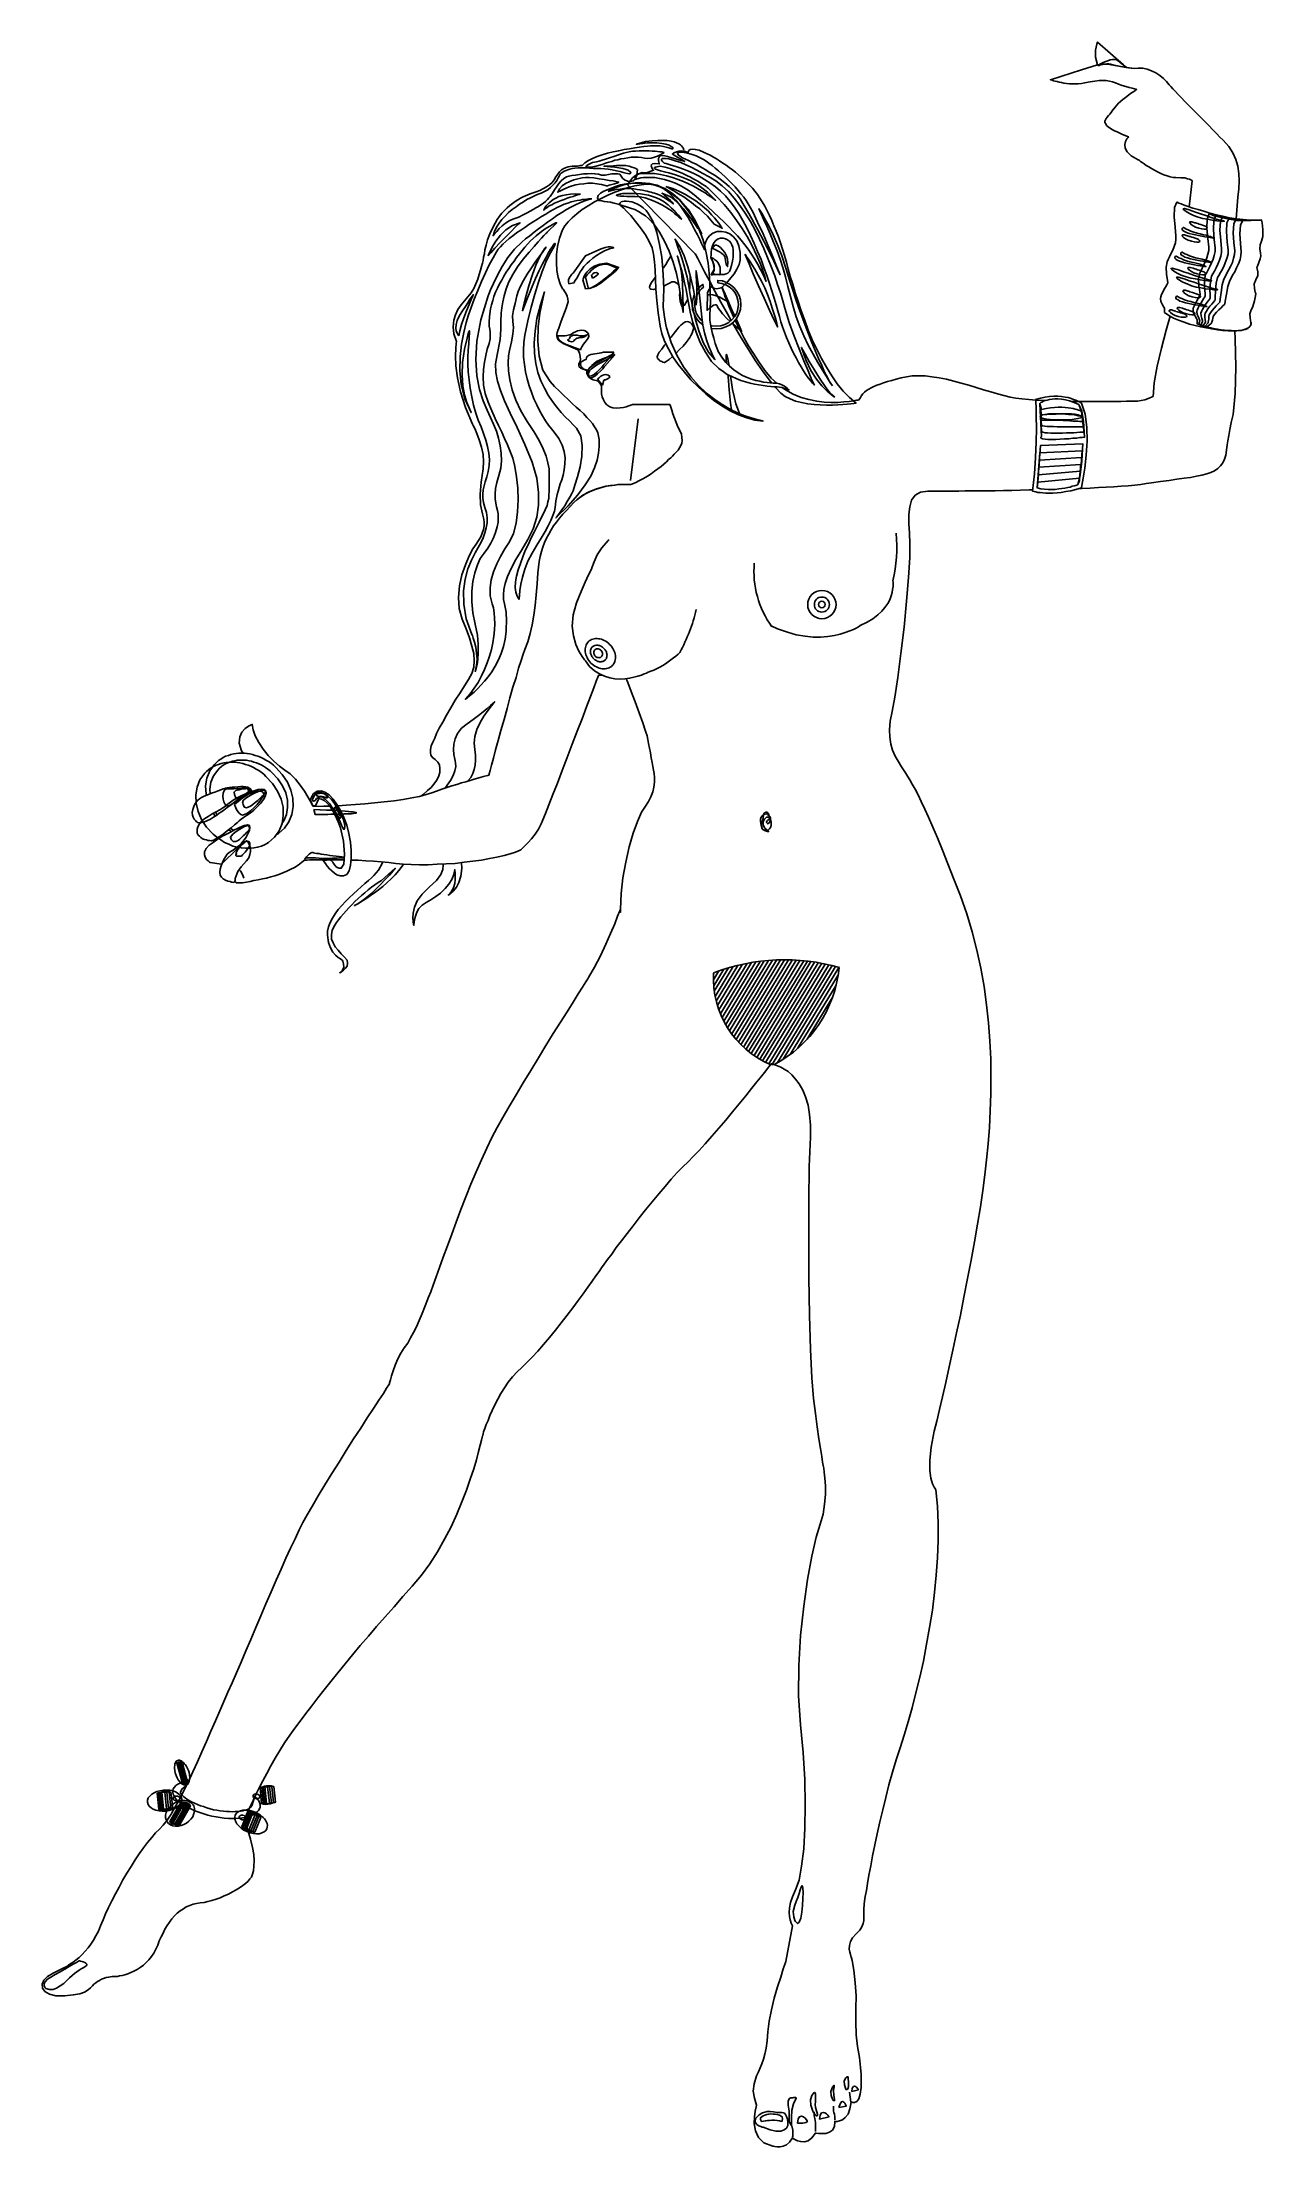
# Model space of a CAD drawing. Extents: x 136.15 to 137.16, y 57.96 to 59.7.
import ezdxf

# ---------------------------------------------------------------- set-up
doc = ezdxf.new("R2010")
doc.units = 0
doc.layers.get('0').update_dxf_attribs({"linetype": 'CONTINUOUS'})

msp = doc.modelspace()

# ---------------------------------------------------------------- linework, layer by layer
for p, q in [((136.642, 59.3878), (136.6357, 59.337)), ((136.7041, 58.9249), (136.7085, 58.9322)), ((136.7043, 58.9199), (136.7126, 58.9336)), ((136.7048, 58.9154), (136.7166, 58.9348)), ((136.7055, 58.9112), (136.7205, 58.9359)), ((136.7064, 58.9073), (136.7243, 58.9368)), ((136.7074, 58.9037), (136.7281, 58.9377)), ((136.7086, 58.9002), (136.7318, 58.9384)), ((136.7098, 58.8969), (136.7354, 58.9391)), ((136.7112, 58.8938), (136.739, 58.9396)), ((136.7112, 58.8938), (136.739, 58.9396)), ((136.7126, 58.8908), (136.7426, 58.9401)), ((136.7142, 58.888), (136.746, 58.9405)), ((136.7158, 58.8853), (136.7495, 58.9408)), ((136.7174, 58.8827), (136.7529, 58.941)), ((136.7192, 58.8802), (136.7562, 58.9412)), ((136.721, 58.8778), (136.7595, 58.9413)), ((136.7229, 58.8756), (136.7628, 58.9413)), ((136.7248, 58.8734), (136.766, 58.9413)), ((136.7268, 58.8713), (136.7692, 58.9412)), ((136.7288, 58.8694), (136.7724, 58.9411)), ((136.731, 58.8675), (136.7755, 58.9409)), ((136.7331, 58.8657), (136.7786, 58.9406)), ((136.7353, 58.864), (136.7816, 58.9403)), ((136.7376, 58.8623), (136.7846, 58.9399)), ((136.7399, 58.8608), (136.7876, 58.9395)), ((136.7423, 58.8593), (136.7906, 58.939)), ((136.7447, 58.858), (136.7935, 58.9385)), ((136.7471, 58.8567), (136.7964, 58.9379)), ((136.7497, 58.8555), (136.7993, 58.9373)), ((136.7526, 58.8549), (136.8021, 58.9366)), ((136.7566, 58.8562), (136.8049, 58.9359)), ((136.7617, 58.8593), (136.8077, 58.9351)), ((136.7673, 58.8631), (136.8069, 58.9285)), ((136.7736, 58.8682), (136.8054, 58.9205)), ((136.7815, 58.8759), (136.8022, 58.9099))]:
    msp.add_line(p, q)
at = {"linetype": 'CONTINUOUS'}
for points in [[(137.1355, 59.553), (137.137, 59.5708), (137.1379, 59.5777), (137.1381, 59.5842), (137.1379, 59.5904), (137.137, 59.5964), (137.1354, 59.602), (137.1328, 59.6075), (137.1295, 59.6128), (137.1249, 59.6179), (137.1222, 59.6205), (137.1194, 59.6235), (137.1162, 59.6265), (137.113, 59.6299), (137.1097, 59.6332), (137.1064, 59.6366), (137.103, 59.6399), (137.0996, 59.6435), (137.0965, 59.6466), (137.0933, 59.6498), (137.0905, 59.6528), (137.0878, 59.6556), (137.0854, 59.6581), (137.0834, 59.6604), (137.0817, 59.6623), (137.0804, 59.6637), (137.0781, 59.6664), (137.0755, 59.6689), (137.0725, 59.6713), (137.0693, 59.6734), (137.0658, 59.6752), (137.0621, 59.6766), (137.0586, 59.6773), (137.0548, 59.6772), (137.0517, 59.677), (137.049, 59.6772), (137.0469, 59.6775), (137.0453, 59.678), (137.0441, 59.6787), (137.0432, 59.6794), (137.0429, 59.6798), (137.0427, 59.68), (137.0212, 59.6988), (137.0206, 59.6971), (137.0196, 59.6923), (137.0194, 59.6863), (137.0212, 59.68), (137.0078, 59.6759), (136.9822, 59.6678), (136.9824, 59.6678), (136.9829, 59.6676), (136.9836, 59.6673), (136.9847, 59.6669), (136.9861, 59.6666), (136.9877, 59.6662), (136.9894, 59.6659), (136.9914, 59.6655), (136.9933, 59.665), (136.9956, 59.6648), (136.9979, 59.6645), (137.0003, 59.6645), (137.0028, 59.6643), (137.0053, 59.6645), (137.0079, 59.6648), (137.0104, 59.6652), (137.015, 59.666), (137.019, 59.6666), (137.0226, 59.6671), (137.0257, 59.6671), (137.0284, 59.6671), (137.031, 59.6666), (137.0335, 59.666), (137.036, 59.6652), (137.0386, 59.6641), (137.0416, 59.663), (137.0444, 59.6622), (137.0473, 59.6615), (137.0497, 59.6607), (137.0517, 59.6602), (137.0529, 59.6599), (137.0534, 59.6597), (137.0527, 59.6593), (137.051, 59.6581), (137.0485, 59.6563), (137.0453, 59.654), (137.042, 59.6514), (137.0386, 59.6484), (137.0358, 59.6452), (137.0333, 59.6422), (137.0323, 59.6408), (137.0312, 59.6394), (137.0302, 59.6382), (137.0291, 59.6369), (137.0284, 59.6359), (137.0277, 59.6346), (137.0273, 59.6336), (137.0273, 59.6325), (137.0279, 59.6313), (137.0286, 59.6301), (137.03, 59.6288), (137.0319, 59.6274), (137.0346, 59.626), (137.0379, 59.6244), (137.0418, 59.6227), (137.0467, 59.6207), (137.0464, 59.6202), (137.0453, 59.6189), (137.0443, 59.6168), (137.0437, 59.6142), (137.0439, 59.6114), (137.0457, 59.6082), (137.049, 59.605), (137.0548, 59.6018), (137.055, 59.6017), (137.0557, 59.6011), (137.0566, 59.6004), (137.058, 59.5995), (137.0596, 59.5985), (137.0614, 59.5971), (137.0635, 59.5958), (137.0658, 59.5944), (137.0683, 59.593), (137.0707, 59.5918), (137.0734, 59.5904), (137.0758, 59.5893), (137.0785, 59.5884), (137.0811, 59.5877), (137.0836, 59.5872), (137.0859, 59.587), (137.0899, 59.5868), (137.0931, 59.5867), (137.0954, 59.5861), (137.0972, 59.5856), (137.0982, 59.5851), (137.0989, 59.5847), (137.0993, 59.5844), (137.0993, 59.5842), (137.0967, 59.563)], [(137.1355, 59.553), (137.137, 59.5708), (137.1379, 59.5777), (137.1381, 59.5842), (137.1379, 59.5904), (137.137, 59.5964), (137.1354, 59.602), (137.1328, 59.6075), (137.1295, 59.6128), (137.1249, 59.6179), (137.1222, 59.6205), (137.1194, 59.6235), (137.1162, 59.6265), (137.113, 59.6299), (137.1097, 59.6332), (137.1064, 59.6366), (137.103, 59.6399), (137.0996, 59.6435), (137.0965, 59.6466), (137.0933, 59.6498), (137.0905, 59.6528), (137.0878, 59.6556), (137.0854, 59.6581), (137.0834, 59.6604), (137.0817, 59.6623), (137.0804, 59.6637), (137.0781, 59.6664), (137.0755, 59.6689), (137.0725, 59.6713), (137.0693, 59.6734), (137.0658, 59.6752), (137.0621, 59.6766), (137.0586, 59.6773), (137.0548, 59.6772), (137.0517, 59.677), (137.049, 59.6772), (137.0469, 59.6775), (137.0453, 59.678), (137.0441, 59.6787), (137.0432, 59.6794), (137.0429, 59.6798), (137.0427, 59.68), (137.0212, 59.6988), (137.0206, 59.6971), (137.0196, 59.6923), (137.0194, 59.6863), (137.0212, 59.68), (137.0078, 59.6759), (136.9822, 59.6678), (136.9824, 59.6678), (136.9829, 59.6676), (136.9836, 59.6673), (136.9847, 59.6669), (136.9861, 59.6666), (136.9877, 59.6662), (136.9894, 59.6659), (136.9914, 59.6655), (136.9933, 59.665), (136.9956, 59.6648), (136.9979, 59.6645), (137.0003, 59.6645), (137.0028, 59.6643), (137.0053, 59.6645), (137.0079, 59.6648), (137.0104, 59.6652), (137.015, 59.666), (137.019, 59.6666), (137.0226, 59.6671), (137.0257, 59.6671), (137.0284, 59.6671), (137.031, 59.6666), (137.0335, 59.666), (137.036, 59.6652), (137.0386, 59.6641), (137.0416, 59.663), (137.0444, 59.6622), (137.0473, 59.6615), (137.0497, 59.6607), (137.0517, 59.6602), (137.0529, 59.6599), (137.0534, 59.6597), (137.0527, 59.6593), (137.051, 59.6581), (137.0485, 59.6563), (137.0453, 59.654), (137.042, 59.6514), (137.0386, 59.6484), (137.0358, 59.6452), (137.0333, 59.6422), (137.0323, 59.6408), (137.0312, 59.6394), (137.0302, 59.6382), (137.0291, 59.6369), (137.0284, 59.6359), (137.0277, 59.6346), (137.0273, 59.6336), (137.0273, 59.6325), (137.0279, 59.6313), (137.0286, 59.6301), (137.03, 59.6288), (137.0319, 59.6274), (137.0346, 59.626), (137.0379, 59.6244), (137.0418, 59.6227), (137.0467, 59.6207), (137.0464, 59.6202), (137.0453, 59.6189), (137.0443, 59.6168), (137.0437, 59.6142), (137.0439, 59.6114), (137.0457, 59.6082), (137.049, 59.605), (137.0548, 59.6018), (137.055, 59.6017), (137.0557, 59.6011), (137.0566, 59.6004), (137.058, 59.5995), (137.0596, 59.5985), (137.0614, 59.5971), (137.0635, 59.5958), (137.0658, 59.5944), (137.0683, 59.593), (137.0707, 59.5918), (137.0734, 59.5904), (137.0758, 59.5893), (137.0785, 59.5884), (137.0811, 59.5877), (137.0836, 59.5872), (137.0859, 59.587), (137.0899, 59.5868), (137.0931, 59.5867), (137.0954, 59.5861), (137.0972, 59.5856), (137.0982, 59.5851), (137.0989, 59.5847), (137.0993, 59.5844), (137.0993, 59.5842), (137.0967, 59.563)], [(137.0212, 59.6793), (137.0215, 59.6794), (137.0224, 59.6796), (137.0236, 59.68), (137.0252, 59.6805), (137.027, 59.6807), (137.0287, 59.6809), (137.0305, 59.6809), (137.0319, 59.6805), (137.0337, 59.68), (137.0362, 59.6794), (137.039, 59.6789), (137.042, 59.6784), (137.0448, 59.6779), (137.0473, 59.6775), (137.0489, 59.6773), (137.0496, 59.6772)], [(137.0219, 59.68), (137.0293, 59.6805), (137.0448, 59.6779), (137.0444, 59.6782), (137.0437, 59.6789), (137.0427, 59.6798), (137.0413, 59.681), (137.0397, 59.6823), (137.0381, 59.6833), (137.0367, 59.6842), (137.0353, 59.6846), (137.0337, 59.6846), (137.0317, 59.6842), (137.0296, 59.6835), (137.0273, 59.6826), (137.0252, 59.6816), (137.0235, 59.6809), (137.0222, 59.6801), (137.0219, 59.68)], [(136.6797, 59.6098), (136.6797, 59.6099), (136.6795, 59.6103), (136.6793, 59.6108), (136.6792, 59.6115), (136.6786, 59.6122), (136.6778, 59.6131), (136.6769, 59.614), (136.6755, 59.6149), (136.6737, 59.6158), (136.6716, 59.6165), (136.6691, 59.617), (136.6659, 59.6175), (136.6624, 59.6177), (136.6582, 59.6177), (136.6534, 59.6174), (136.648, 59.6167), (136.6405, 59.6145), (136.6413, 59.6147), (136.6432, 59.6149), (136.6458, 59.6152), (136.6494, 59.6156), (136.6532, 59.6158), (136.6573, 59.6156), (136.6614, 59.6152), (136.6649, 59.6145), (136.6675, 59.6137), (136.6693, 59.6128), (136.6704, 59.6121), (136.6707, 59.6115), (136.6707, 59.611), (136.6705, 59.6107), (136.6704, 59.6105), (136.6702, 59.6105), (136.6698, 59.6107), (136.6688, 59.611), (136.6672, 59.6115), (136.6651, 59.6121), (136.6628, 59.6126), (136.6599, 59.6131), (136.6571, 59.6133), (136.6541, 59.6133), (136.6522, 59.6131), (136.6497, 59.6129), (136.6467, 59.6126), (136.643, 59.6121), (136.6391, 59.6115), (136.6349, 59.6108), (136.6305, 59.6101), (136.6259, 59.6092), (136.6213, 59.6082), (136.6167, 59.6071), (136.6123, 59.6057), (136.6081, 59.6043), (136.6042, 59.6027), (136.6009, 59.601), (136.5979, 59.5992), (136.5956, 59.5971), (136.5954, 59.5971), (136.5949, 59.5969), (136.5942, 59.5969), (136.5931, 59.5967), (136.5919, 59.5965), (136.5905, 59.5965), (136.5891, 59.5964), (136.5875, 59.5964), (136.5859, 59.5962), (136.5841, 59.596), (136.5824, 59.5953), (136.5806, 59.5946), (136.5786, 59.5934), (136.5771, 59.5918), (136.5755, 59.5898), (136.5741, 59.5876), (136.5727, 59.5851), (136.5709, 59.583), (136.5688, 59.581), (136.5663, 59.5793), (136.5637, 59.5779), (136.5608, 59.5764), (136.5577, 59.5752), (136.5545, 59.5741), (136.5527, 59.5736), (136.551, 59.5729), (136.549, 59.572), (136.5469, 59.5711), (136.5448, 59.5699), (136.5427, 59.5687), (136.5404, 59.5673), (136.5381, 59.5657), (136.536, 59.5639), (136.5337, 59.562), (136.5316, 59.5599), (136.5294, 59.5576), (136.5275, 59.5551), (136.5256, 59.5525), (136.5238, 59.5495), (136.5222, 59.5465), (136.5196, 59.5406), (136.5176, 59.5355), (136.5164, 59.5311), (136.5155, 59.5274), (136.515, 59.5241), (136.5144, 59.5212), (136.5141, 59.5186), (136.5134, 59.5163), (136.5127, 59.5136), (136.5118, 59.5105), (136.5107, 59.507), (136.5095, 59.5032), (136.5079, 59.4994), (136.5062, 59.4955), (136.504, 59.492), (136.5014, 59.4886), (136.4986, 59.4854), (136.4958, 59.4819), (136.4931, 59.478), (136.4912, 59.4738), (136.4898, 59.4692), (136.4892, 59.4639), (136.4899, 59.4581), (136.4919, 59.4516), (136.4917, 59.4502), (136.4913, 59.4463), (136.4912, 59.4399), (136.4915, 59.4316), (136.4928, 59.4216), (136.4952, 59.4101), (136.4993, 59.3972), (136.5053, 59.3835), (136.5058, 59.3824), (136.507, 59.3798), (136.5088, 59.3757), (136.5107, 59.3706), (136.5125, 59.3646), (136.5139, 59.3584), (136.5144, 59.3523), (136.5141, 59.3465), (136.5123, 59.3357), (136.5115, 59.3256), (136.5118, 59.3168), (136.5134, 59.3094), (136.5144, 59.3061), (136.5148, 59.3029), (136.5148, 59.2995), (136.5143, 59.2965), (136.5132, 59.2934), (136.512, 59.2904), (136.5102, 59.2874), (136.5081, 59.2845), (136.5055, 59.2807), (136.5023, 59.2748), (136.4993, 59.2674), (136.4965, 59.2591), (136.4945, 59.25), (136.4935, 59.2404), (136.4942, 59.2313), (136.4966, 59.2225), (136.5, 59.2145), (136.5026, 59.2071), (136.5047, 59.2002), (136.5062, 59.1941), (136.5065, 59.1882), (136.5062, 59.1828), (136.5046, 59.1777), (136.5019, 59.1727), (136.4986, 59.1676), (136.4949, 59.1618), (136.491, 59.1556), (136.4873, 59.1494), (136.4838, 59.1433), (136.4806, 59.1376), (136.4778, 59.1325), (136.4756, 59.1281), (136.4741, 59.1244), (136.4725, 59.121), (136.4712, 59.1179), (136.4705, 59.1151), (136.4704, 59.1126), (136.4709, 59.1103), (136.4721, 59.1083), (136.4744, 59.1066), (136.4767, 59.1046), (136.4779, 59.1022), (136.4783, 59.0992), (136.4781, 59.096), (136.4771, 59.0925), (136.4755, 59.0893), (136.4734, 59.0863), (136.4711, 59.0837), (136.4681, 59.081), (136.4644, 59.0778), (136.463, 59.0767)], [(136.6635, 59.6078), (136.6633, 59.6078), (136.6624, 59.608), (136.6614, 59.6082), (136.6598, 59.6084), (136.658, 59.6085), (136.6559, 59.6087), (136.6534, 59.6089), (136.651, 59.6091), (136.6483, 59.6091), (136.6455, 59.6091), (136.6427, 59.6091), (136.6398, 59.6089), (136.6372, 59.6087), (136.6346, 59.6084), (136.6321, 59.6078), (136.6298, 59.6071), (136.6257, 59.6057), (136.6218, 59.6043), (136.6183, 59.6033), (136.615, 59.6022), (136.6122, 59.6013), (136.6097, 59.6006), (136.6076, 59.6001), (136.6058, 59.5997), (136.6042, 59.5994), (136.6025, 59.5987), (136.6009, 59.5978), (136.5996, 59.5969), (136.5989, 59.5962), (136.5993, 59.5957), (136.6005, 59.5955), (136.603, 59.5957), (136.6062, 59.5962), (136.6092, 59.5971), (136.6122, 59.5978), (136.615, 59.5988), (136.6176, 59.5997), (136.6201, 59.6004), (136.6227, 59.6013), (136.6252, 59.6018), (136.6277, 59.6024), (136.6305, 59.6029), (136.6333, 59.6033), (136.6361, 59.6038), (136.6391, 59.604), (136.642, 59.604), (136.6446, 59.6036), (136.6473, 59.6031), (136.6499, 59.6027), (136.6527, 59.6031), (136.6554, 59.6038), (136.658, 59.6047), (136.6601, 59.6059), (136.6619, 59.6068), (136.6631, 59.6075), (136.6635, 59.6078)], [(136.6331, 59.5809), (136.6335, 59.5814), (136.6342, 59.5828), (136.6356, 59.5846), (136.6374, 59.5867), (136.6397, 59.5886), (136.6423, 59.5902), (136.6453, 59.5911), (136.6487, 59.5909), (136.6547, 59.593), (136.6543, 59.5934), (136.6538, 59.5941), (136.6531, 59.5953), (136.6527, 59.5965), (136.6529, 59.5976), (136.6538, 59.5983), (136.6559, 59.5987), (136.6594, 59.5983), (136.6592, 59.5987), (136.6589, 59.5997), (136.6587, 59.6011), (136.6587, 59.6027), (136.6592, 59.604), (136.6605, 59.605), (136.6628, 59.6052), (136.6661, 59.6045), (136.6698, 59.6034), (136.6728, 59.6024), (136.6753, 59.6017), (136.6772, 59.6011), (136.6786, 59.6008), (136.6797, 59.6006), (136.6802, 59.6004), (136.6804, 59.6004), (136.6702, 59.6064), (136.6704, 59.6066), (136.6711, 59.6071), (136.6721, 59.6078), (136.6735, 59.6084), (136.6755, 59.6089), (136.6776, 59.6091), (136.6802, 59.6087), (136.6831, 59.6078), (136.6831, 59.608), (136.6834, 59.6087), (136.6839, 59.6094), (136.685, 59.6101), (136.6866, 59.6105), (136.6891, 59.6103), (136.6922, 59.6096), (136.6965, 59.6078), (136.6989, 59.6066), (136.7014, 59.6054), (136.704, 59.604), (136.7065, 59.6024), (136.7092, 59.6008), (136.7118, 59.599), (136.7145, 59.5973), (136.7171, 59.5953), (136.7197, 59.5934), (136.7222, 59.5914), (136.7249, 59.5893), (136.7273, 59.5872), (136.7296, 59.5849), (136.7319, 59.5828), (136.7342, 59.5805), (136.7363, 59.5782), (136.7383, 59.5757), (136.7404, 59.5731), (136.7423, 59.5701), (136.7444, 59.5669), (136.7464, 59.5634), (136.7483, 59.5597), (136.7503, 59.5558), (136.7522, 59.5517), (136.754, 59.5473), (136.7559, 59.5428), (136.7577, 59.538), (136.7594, 59.5331), (136.7612, 59.5279), (136.7628, 59.5226), (136.7644, 59.5172), (136.7659, 59.5115), (136.7675, 59.5055), (136.7695, 59.499), (136.7716, 59.492), (136.7739, 59.4846), (136.7765, 59.477), (136.7794, 59.469), (136.7824, 59.4611), (136.7857, 59.4532), (136.7894, 59.4454), (136.7933, 59.4376), (136.7973, 59.4304), (136.8018, 59.4234), (136.8063, 59.4168), (136.8113, 59.4108), (136.8164, 59.4055), (136.8219, 59.4009), (136.8213, 59.4009), (136.8199, 59.4006), (136.8176, 59.4004), (136.8146, 59.4001), (136.8109, 59.3997), (136.8069, 59.3994), (136.8023, 59.3992), (136.7973, 59.3992), (136.7922, 59.3994), (136.7871, 59.3997), (136.782, 59.4002), (136.7769, 59.4013), (136.7719, 59.4025), (136.7675, 59.4043), (136.7633, 59.4064), (136.7598, 59.4091), (136.7552, 59.4138), (136.7548, 59.4143)], [(136.6776, 59.6038), (136.6779, 59.6036), (136.6792, 59.6031), (136.6809, 59.6022), (136.6834, 59.6011), (136.6864, 59.5995), (136.6898, 59.598), (136.6935, 59.5958), (136.6973, 59.5937), (136.7012, 59.5913), (136.7055, 59.5886), (136.7095, 59.5858), (136.7134, 59.5828), (136.7171, 59.5796), (136.7204, 59.5763), (136.7236, 59.5729), (136.7261, 59.5694), (136.7284, 59.5657), (136.7309, 59.5616), (136.7333, 59.5574), (136.7358, 59.553), (136.7383, 59.5484), (136.7407, 59.5438), (136.7432, 59.5392), (136.7457, 59.5346), (136.748, 59.5301), (136.7501, 59.5258), (136.752, 59.5218), (136.754, 59.5179), (136.7555, 59.5145), (136.757, 59.5114), (136.7582, 59.5089), (136.7591, 59.5068), (136.7584, 59.5087), (136.7562, 59.514), (136.7531, 59.5216), (136.7492, 59.5308), (136.745, 59.5406), (136.7405, 59.5502), (136.7365, 59.5588), (136.7328, 59.5653), (136.731, 59.568), (136.7291, 59.5708), (136.7268, 59.5736), (136.7245, 59.5764), (136.722, 59.5793), (136.7194, 59.5821), (136.7166, 59.5849), (136.7139, 59.5876), (136.7111, 59.5902), (136.7083, 59.5925), (136.7056, 59.5948), (136.703, 59.5969), (136.7003, 59.5988), (136.698, 59.6006), (136.6958, 59.602), (136.6938, 59.6031), (136.6898, 59.605), (136.6857, 59.6064), (136.6816, 59.6075), (136.6781, 59.608), (136.6756, 59.608), (136.6744, 59.6073), (136.6749, 59.6059), (136.6776, 59.6038)], [(136.6413, 59.5937), (136.6409, 59.5939), (136.64, 59.5944), (136.6386, 59.595), (136.6367, 59.5957), (136.6344, 59.5964), (136.6319, 59.5969), (136.6293, 59.5971), (136.6266, 59.5971), (136.624, 59.5969), (136.6215, 59.5967), (136.6192, 59.5965), (136.6174, 59.5965), (136.6159, 59.5964), (136.6148, 59.5964), (136.6139, 59.5964), (136.6137, 59.5964), (136.6144, 59.5964), (136.6164, 59.5962), (136.6192, 59.5958), (136.6226, 59.5955), (136.6261, 59.595), (136.6293, 59.5944), (136.6321, 59.5937), (136.6338, 59.593), (136.6356, 59.5916), (136.6358, 59.5907), (136.6349, 59.5902), (136.6331, 59.5904), (136.6317, 59.5907), (136.6296, 59.5913), (136.627, 59.592), (136.624, 59.5927), (136.6206, 59.5934), (136.6173, 59.5939), (136.6141, 59.5943), (136.6111, 59.5944), (136.6081, 59.5944), (136.6051, 59.5946), (136.6018, 59.5948), (136.5986, 59.595), (136.5954, 59.595), (136.5924, 59.595), (136.5898, 59.5948), (136.5875, 59.5944), (136.5855, 59.5939), (136.5839, 59.5934), (136.5824, 59.5928), (136.5809, 59.5923), (136.5797, 59.5916), (136.5785, 59.5907), (136.5776, 59.5897), (136.5767, 59.5883), (136.5758, 59.5867), (136.5748, 59.5847), (136.5734, 59.5828), (136.5716, 59.5807), (136.5697, 59.5787), (136.5674, 59.577), (136.5647, 59.5754), (136.5619, 59.5741), (136.5601, 59.5736), (136.558, 59.5727), (136.5557, 59.5717), (136.5531, 59.5703), (136.5501, 59.5689), (136.5473, 59.5671), (136.5441, 59.5652), (136.5411, 59.563), (136.5379, 59.5606), (136.5349, 59.5581), (136.5321, 59.5553), (136.5294, 59.5525), (136.5271, 59.5493), (136.525, 59.5461), (136.5234, 59.5426), (136.5222, 59.539), (136.5226, 59.5396), (136.5236, 59.5408), (136.5252, 59.5426), (136.5273, 59.5449), (136.5298, 59.5472), (136.5324, 59.5493), (136.5354, 59.5512), (136.5384, 59.5526), (136.54, 59.5532), (136.5418, 59.5539), (136.5439, 59.5547), (136.546, 59.5558), (136.5481, 59.5569), (136.5504, 59.5579), (136.5527, 59.5592), (136.5552, 59.5606), (136.5575, 59.562), (136.5596, 59.5632), (136.5617, 59.5646), (136.5637, 59.566), (136.5654, 59.5674), (136.567, 59.5689), (136.5682, 59.5703), (136.5693, 59.5715), (136.5711, 59.5741), (136.5728, 59.5768), (136.5748, 59.5796), (136.5765, 59.5821), (136.5785, 59.5844), (136.5806, 59.5863), (136.5827, 59.5876), (136.5848, 59.5883), (136.5873, 59.5886), (136.5903, 59.589), (136.5935, 59.5895), (136.5968, 59.59), (136.6, 59.5902), (136.6033, 59.5904), (136.6063, 59.5902), (136.6092, 59.5897), (136.6118, 59.5891), (136.6146, 59.5891), (136.6174, 59.5895), (136.6203, 59.59), (136.6229, 59.5902), (136.625, 59.5902), (136.6268, 59.5897), (136.6278, 59.5883), (136.6291, 59.5865), (136.6308, 59.5851), (136.6331, 59.584), (136.6356, 59.5837), (136.6379, 59.5842), (136.6397, 59.586), (136.6409, 59.589), (136.6413, 59.5937)], [(136.6398, 59.5856), (136.6402, 59.5858), (136.6409, 59.586), (136.6423, 59.5863), (136.6441, 59.5867), (136.6464, 59.587), (136.6492, 59.5872), (136.6522, 59.5872), (136.6557, 59.587), (136.6596, 59.5863), (136.6637, 59.5854), (136.6682, 59.584), (136.6728, 59.5823), (136.6778, 59.5798), (136.6831, 59.5766), (136.6883, 59.5727), (136.6938, 59.5682), (136.6991, 59.5632), (136.704, 59.5586), (136.7086, 59.5544), (136.7129, 59.5503), (136.7169, 59.5465), (136.7204, 59.5426), (136.724, 59.5389), (136.7271, 59.5353), (136.73, 59.5316), (136.7328, 59.5278), (136.7354, 59.5239), (136.7381, 59.52), (136.7405, 59.5158), (136.7428, 59.5112), (136.7453, 59.5064), (136.7476, 59.5013), (136.7474, 59.5018), (136.7471, 59.5032), (136.7465, 59.5054), (136.7455, 59.5084), (136.7443, 59.5121), (136.7427, 59.5163), (136.7405, 59.5212), (136.7381, 59.5265), (136.7353, 59.5323), (136.7319, 59.5385), (136.7279, 59.5449), (136.7234, 59.5514), (136.7185, 59.5581), (136.7129, 59.5648), (136.7067, 59.5715), (136.6998, 59.5782), (136.6996, 59.5784), (136.6989, 59.5787), (136.698, 59.5796), (136.6966, 59.5805), (136.6949, 59.5816), (136.6929, 59.583), (136.6906, 59.5842), (136.688, 59.5858), (136.6852, 59.5874), (136.6822, 59.5888), (136.6788, 59.5904), (136.6755, 59.5918), (136.6718, 59.5932), (136.6681, 59.5944), (136.6642, 59.5955), (136.6601, 59.5964), (136.6598, 59.5964), (136.6587, 59.5962), (136.6575, 59.596), (136.6562, 59.5957), (136.6554, 59.5953), (136.6554, 59.5946), (136.6562, 59.5939), (136.6587, 59.593), (136.6605, 59.5925), (136.6626, 59.592), (136.6647, 59.5914), (136.6672, 59.5909), (136.67, 59.5902), (136.6728, 59.5893), (136.6758, 59.5883), (136.6788, 59.5872), (136.682, 59.5858), (136.6853, 59.5842), (136.6887, 59.5823), (136.6922, 59.5801), (136.6956, 59.5777), (136.6991, 59.5749), (136.7026, 59.5717), (136.706, 59.5682), (136.7058, 59.5683), (136.7049, 59.569), (136.7037, 59.5699), (136.7019, 59.5711), (136.6998, 59.5726), (136.6973, 59.5743), (136.6943, 59.5761), (136.691, 59.578), (136.6875, 59.58), (136.6836, 59.5819), (136.6793, 59.5837), (136.6749, 59.5854), (136.6704, 59.587), (136.6654, 59.5884), (136.6605, 59.5895), (136.6554, 59.5904), (136.6545, 59.5904), (136.6524, 59.5905), (136.6492, 59.5905), (136.6458, 59.5905), (136.6427, 59.59), (136.6404, 59.5891), (136.6391, 59.5877), (136.6398, 59.5856)], [(136.6635, 59.599), (136.6638, 59.5988), (136.6651, 59.5987), (136.6668, 59.5981), (136.6693, 59.5974), (136.6723, 59.5965), (136.6756, 59.5953), (136.6793, 59.5939), (136.6834, 59.5923), (136.6878, 59.5904), (136.6922, 59.5881), (136.6968, 59.5854), (136.7012, 59.5826), (136.7058, 59.5793), (136.71, 59.5757), (136.7141, 59.5719), (136.718, 59.5674), (136.7215, 59.5627), (136.725, 59.5574), (136.7284, 59.5516), (136.7317, 59.5456), (136.7347, 59.5392), (136.7377, 59.5327), (136.7405, 59.526), (136.7434, 59.5195), (136.7458, 59.5128), (136.7481, 59.5061), (136.7504, 59.4997), (136.7524, 59.4935), (136.7541, 59.4876), (136.7559, 59.4821), (136.7573, 59.477), (136.7585, 59.4724), (136.7598, 59.468), (136.7612, 59.4637), (136.7628, 59.4593), (136.7645, 59.4549), (136.7663, 59.4505), (136.7682, 59.4463), (136.7702, 59.4422), (136.7723, 59.4383), (136.7742, 59.4345), (136.7764, 59.4309), (136.7783, 59.4276), (136.7804, 59.4246), (136.7824, 59.4218), (136.7841, 59.4195), (136.7859, 59.4174), (136.7875, 59.4158), (136.7868, 59.4172), (136.7848, 59.4212), (136.7822, 59.4276), (136.7786, 59.4359), (136.7748, 59.4456), (136.7707, 59.4562), (136.7667, 59.4674), (136.7631, 59.4791), (136.7614, 59.4853), (136.7594, 59.4918), (136.7571, 59.4987), (136.7547, 59.5059), (136.7518, 59.5135), (136.7488, 59.5211), (136.7457, 59.5286), (136.7421, 59.5362), (136.7384, 59.5436), (136.7346, 59.5509), (136.7303, 59.5577), (136.7259, 59.5641), (136.7213, 59.5701), (136.7164, 59.5756), (136.7113, 59.5803), (136.706, 59.5842), (136.7005, 59.5876), (136.6954, 59.5905), (136.6905, 59.5932), (136.6857, 59.5957), (136.6813, 59.5976), (136.6771, 59.5994), (136.6734, 59.6006), (136.67, 59.6017), (136.6672, 59.6024), (136.6649, 59.6029), (136.6629, 59.6029), (136.6617, 59.6027), (136.6612, 59.6022), (136.6612, 59.6015), (136.6621, 59.6004), (136.6635, 59.599)], [(136.5943, 59.5734), (136.594, 59.5734), (136.5933, 59.5731), (136.5919, 59.5727), (136.5903, 59.5722), (136.5882, 59.5715), (136.5859, 59.5708), (136.5834, 59.5699), (136.5809, 59.569), (136.5783, 59.568), (136.5756, 59.5669), (136.573, 59.5659), (136.5707, 59.5646), (136.5686, 59.5636), (136.5667, 59.5623), (136.5651, 59.5611), (136.564, 59.56), (136.564, 59.5602), (136.5644, 59.5607), (136.5647, 59.5615), (136.5652, 59.5625), (136.5661, 59.5636), (136.5672, 59.5648), (136.5684, 59.5662), (136.57, 59.5676), (136.5719, 59.5689), (136.5741, 59.5701), (136.5765, 59.5713), (136.5794, 59.5722), (136.5825, 59.5729), (136.5861, 59.5734), (136.5899, 59.5736), (136.5943, 59.5734)], [(136.721, 59.4715), (136.7187, 59.4764), (136.7169, 59.4808), (136.7153, 59.4849), (136.7139, 59.4884), (136.713, 59.4913), (136.7122, 59.4935), (136.7116, 59.4953), (136.7115, 59.4964), (136.7113, 59.4967), (136.7118, 59.4972), (136.7136, 59.4988), (136.7159, 59.5013), (136.7185, 59.5043), (136.7211, 59.5077), (136.7234, 59.5115), (136.7252, 59.5152), (136.7261, 59.5189), (136.7261, 59.5253), (136.725, 59.5306), (136.7233, 59.5348), (136.7206, 59.5382), (136.7176, 59.5405), (136.7143, 59.542), (136.7107, 59.5426), (136.7072, 59.5424), (136.7037, 59.5412), (136.701, 59.5392), (136.6991, 59.5369), (136.6979, 59.5343), (136.697, 59.5318), (136.6966, 59.5297), (136.6965, 59.5281), (136.6965, 59.5276), (136.6963, 59.5281), (136.6956, 59.5299), (136.6943, 59.5325), (136.6928, 59.5359), (136.6908, 59.5398), (136.6885, 59.5443), (136.6859, 59.5491), (136.6831, 59.554), (136.6799, 59.559), (136.6765, 59.5639), (136.673, 59.5683), (136.6693, 59.5726), (136.6654, 59.5761), (136.6615, 59.5789), (136.6575, 59.5807), (136.6534, 59.5816), (136.6492, 59.5816), (136.6444, 59.581), (136.6393, 59.5801), (136.6338, 59.5787), (136.6282, 59.577), (136.6226, 59.5749), (136.6169, 59.5724), (136.6113, 59.5697), (136.6058, 59.5669), (136.6007, 59.5637), (136.5958, 59.5606), (136.5914, 59.5572), (136.5875, 59.5539), (136.5841, 59.5505), (136.5815, 59.5472), (136.5795, 59.5438), (136.5771, 59.5371), (136.5753, 59.5302), (136.5746, 59.5234), (136.5744, 59.5166), (136.5749, 59.5103), (136.576, 59.5045), (136.5776, 59.4994), (136.5795, 59.4953), (136.5799, 59.495), (136.5806, 59.4941), (136.5815, 59.4928), (136.5825, 59.4911), (136.5834, 59.4891), (136.5839, 59.4868), (136.5841, 59.4844), (136.5834, 59.4819), (136.5824, 59.4791), (136.5811, 59.4757), (136.5797, 59.472), (136.5785, 59.4685), (136.5772, 59.4653), (136.5764, 59.4627), (136.5756, 59.4609), (136.5755, 59.4602), (136.5753, 59.4599), (136.5751, 59.4592), (136.5748, 59.4579), (136.5748, 59.4565), (136.5751, 59.4547), (136.576, 59.4532), (136.5776, 59.4516), (136.5801, 59.4502), (136.5922, 59.4449), (136.5926, 59.444), (136.5935, 59.442), (136.5942, 59.4394), (136.5943, 59.4368), (136.594, 59.4355), (136.5935, 59.4343), (136.5931, 59.433), (136.5929, 59.4318), (136.5933, 59.4308), (136.5945, 59.4297), (136.5965, 59.4288), (136.5996, 59.4279), (136.5996, 59.4276), (136.5995, 59.4267), (136.5996, 59.4255), (136.6, 59.4241), (136.6009, 59.4226), (136.6025, 59.4212), (136.6049, 59.42), (136.6085, 59.4193), (136.6092, 59.4188), (136.6104, 59.4174), (136.6116, 59.4152), (136.6118, 59.4124), (136.6116, 59.4107), (136.6118, 59.4085), (136.6123, 59.4061), (136.6132, 59.4036), (136.6144, 59.4013), (136.6162, 59.3994), (136.6185, 59.3978), (136.6211, 59.3969), (136.6241, 59.3967), (136.627, 59.3969), (136.6298, 59.3972), (136.6321, 59.3978), (136.6342, 59.3985), (136.6358, 59.3992), (136.6368, 59.3995), (136.6372, 59.3997)], [(136.6245, 59.5835), (136.6236, 59.5837), (136.6213, 59.5842), (136.618, 59.5847), (136.6139, 59.5854), (136.6097, 59.5861), (136.6053, 59.5867), (136.6014, 59.587), (136.5984, 59.587), (136.5956, 59.5867), (136.5922, 59.586), (136.5889, 59.5851), (136.5854, 59.5837), (136.582, 59.5821), (136.5792, 59.5801), (136.5769, 59.5777), (136.5755, 59.5749), (136.5756, 59.575), (136.5764, 59.5754), (136.5774, 59.5759), (136.5788, 59.5766), (136.5806, 59.5775), (136.5825, 59.5784), (136.585, 59.5793), (136.5876, 59.5801), (136.5905, 59.5809), (136.5936, 59.5816), (136.597, 59.5819), (136.6005, 59.5823), (136.6042, 59.5823), (136.6079, 59.5819), (136.6118, 59.5812), (136.6159, 59.5801), (136.6166, 59.5803), (136.618, 59.5807), (136.6201, 59.5812), (136.6224, 59.5819), (136.6243, 59.5824), (136.6257, 59.583), (136.6259, 59.5833), (136.6245, 59.5835)], [(136.6092, 59.5682), (136.6095, 59.5682), (136.6104, 59.568), (136.612, 59.5678), (136.6139, 59.5674), (136.6164, 59.5671), (136.619, 59.5666), (136.6222, 59.5659), (136.6254, 59.565), (136.6287, 59.5641), (136.6323, 59.563), (136.6356, 59.5618), (136.6391, 59.5606), (136.6423, 59.559), (136.6453, 59.5572), (136.6481, 59.5555), (136.6506, 59.5533), (136.6552, 59.5482), (136.6596, 59.5419), (136.6638, 59.5345), (136.6675, 59.5262), (136.6709, 59.5172), (136.6737, 59.5078), (136.6756, 59.4985), (136.6769, 59.4893), (136.679, 59.4757), (136.679, 59.4798), (136.6788, 59.4893), (136.6785, 59.5002), (136.6776, 59.5087), (136.6765, 59.5142), (136.6755, 59.5186), (136.6746, 59.5212), (136.6742, 59.5223), (136.6746, 59.5214), (136.6753, 59.5189), (136.6764, 59.5154), (136.6776, 59.5108), (136.679, 59.5057), (136.6802, 59.5001), (136.6815, 59.4946), (136.6823, 59.4893), (136.6834, 59.4835), (136.6848, 59.4763), (136.6869, 59.4682), (136.6898, 59.4595), (136.6931, 59.4509), (136.6975, 59.4428), (136.7026, 59.4353), (136.7086, 59.4293), (136.712, 59.4269), (136.7155, 59.4246), (136.7192, 59.4228), (136.7229, 59.4211), (136.7268, 59.4196), (136.7305, 59.4184), (136.7344, 59.4174), (136.7381, 59.4166), (136.7416, 59.4159), (136.7451, 59.4154), (136.7483, 59.4149), (136.7515, 59.4145), (136.7541, 59.4144), (136.7566, 59.4142), (136.7587, 59.414), (136.7605, 59.4138), (136.7665, 59.4117), (136.7663, 59.4119), (136.7658, 59.4124), (136.7649, 59.4133), (136.7637, 59.4142), (136.7622, 59.4151), (136.7605, 59.4159), (136.7585, 59.4168), (136.7564, 59.4172), (136.755, 59.4174), (136.7533, 59.4174), (136.751, 59.4175), (136.7485, 59.4179), (136.7455, 59.4182), (136.7423, 59.4189), (136.739, 59.4196), (136.7354, 59.4207), (136.7319, 59.4221), (136.7282, 59.4237), (136.7245, 59.4258), (136.721, 59.4283), (136.7174, 59.4313), (136.7141, 59.4348), (136.7109, 59.4389), (136.7079, 59.4435), (136.7076, 59.4443), (136.7069, 59.4466), (136.7056, 59.45), (136.7044, 59.4544), (136.703, 59.4592), (136.7019, 59.4643), (136.7012, 59.4692), (136.7012, 59.4738), (136.7014, 59.4787), (136.7016, 59.4851), (136.7014, 59.4921), (136.7012, 59.5001), (136.7005, 59.5082), (136.6996, 59.5165), (136.6982, 59.5248), (136.6965, 59.5323), (136.6954, 59.5361), (136.694, 59.5399), (136.6924, 59.5438), (136.6905, 59.5479), (136.6883, 59.5517), (136.6861, 59.5556), (136.6836, 59.5593), (136.6808, 59.563), (136.6778, 59.5664), (136.6746, 59.5697), (136.6712, 59.5726), (136.6675, 59.5752), (136.6638, 59.5775), (136.6598, 59.5793), (136.6557, 59.5807), (136.6513, 59.5816), (136.6506, 59.5816), (136.6487, 59.5817), (136.6457, 59.5821), (136.642, 59.5823), (136.6381, 59.5823), (136.6342, 59.5821), (136.6305, 59.5816), (136.6273, 59.5809), (136.6241, 59.5798), (136.6206, 59.5786), (136.6171, 59.5773), (136.6137, 59.5757), (136.6109, 59.5741), (136.609, 59.5722), (136.6083, 59.5703), (136.6092, 59.5682)], [(136.6171, 59.5756), (136.6176, 59.5759), (136.6192, 59.5768), (136.6218, 59.578), (136.6252, 59.5794), (136.6293, 59.5807), (136.634, 59.5819), (136.6395, 59.5826), (136.6451, 59.5828), (136.6513, 59.5821), (136.6575, 59.5805), (136.664, 59.5779), (136.6704, 59.5738), (136.6769, 59.5682), (136.6831, 59.5609), (136.6891, 59.5517), (136.6945, 59.5405), (136.6943, 59.5408), (136.6936, 59.5417), (136.6928, 59.5433), (136.6913, 59.545), (136.6899, 59.5473), (136.688, 59.55), (136.6861, 59.5526), (136.6839, 59.5556), (136.6816, 59.5585), (136.6793, 59.5613), (136.6769, 59.5639), (136.6746, 59.5664), (136.6723, 59.5685), (136.67, 59.5703), (136.6681, 59.5715), (136.6661, 59.5722), (136.6615, 59.5741), (136.6619, 59.574), (136.6628, 59.5731), (136.664, 59.572), (136.6654, 59.5708), (136.667, 59.5694), (136.6686, 59.568), (136.67, 59.5666), (136.6709, 59.5653), (136.6705, 59.5657), (136.6693, 59.5666), (136.6675, 59.5678), (136.6654, 59.5692), (136.6629, 59.5708), (136.6605, 59.5722), (136.6578, 59.5734), (136.6554, 59.5741), (136.6541, 59.5745), (136.6527, 59.5749), (136.6511, 59.5752), (136.6495, 59.5757), (136.6476, 59.5761), (136.6455, 59.5766), (136.6434, 59.577), (136.6411, 59.5773), (136.6384, 59.5777), (136.6358, 59.5779), (136.633, 59.5779), (136.6301, 59.5779), (136.627, 59.5775), (136.6238, 59.5771), (136.6206, 59.5764), (136.6171, 59.5756)], [(136.6266, 59.5734), (136.627, 59.5734), (136.6277, 59.5736), (136.6289, 59.5738), (136.6307, 59.5738), (136.6328, 59.574), (136.6353, 59.574), (136.6379, 59.574), (136.6409, 59.574), (136.6439, 59.5736), (136.6471, 59.5731), (136.6504, 59.5724), (136.6538, 59.5715), (136.657, 59.5703), (136.6601, 59.5689), (136.6633, 59.5669), (136.6661, 59.5648), (136.6667, 59.5645), (136.6677, 59.5634), (136.6695, 59.5618), (136.6714, 59.56), (136.6734, 59.5579), (136.6753, 59.556), (136.6767, 59.554), (136.6776, 59.5526), (136.6774, 59.5528), (136.6767, 59.5535), (136.6756, 59.5544), (136.6742, 59.5558), (136.6723, 59.5572), (136.6702, 59.559), (136.6677, 59.5607), (136.6649, 59.5625), (136.6619, 59.5643), (136.6587, 59.566), (136.6552, 59.5676), (136.6515, 59.569), (136.6476, 59.5703), (136.6435, 59.571), (136.6395, 59.5715), (136.6353, 59.5715), (136.6346, 59.5715), (136.6326, 59.5715), (136.63, 59.5717), (136.6273, 59.5717), (136.6252, 59.572), (136.624, 59.5724), (136.6243, 59.5727), (136.6266, 59.5734)], [(136.7188, 59.4691), (136.7157, 59.4745), (136.7102, 59.4842), (136.7053, 59.4934), (136.7007, 59.5018), (136.6968, 59.5092), (136.6936, 59.5154), (136.6912, 59.5202), (136.6896, 59.5232), (136.6891, 59.5242), (136.6331, 59.5809)], [(136.6649, 59.5796), (136.6652, 59.5794), (136.6661, 59.5791), (136.6674, 59.5784), (136.6691, 59.5773), (136.6714, 59.5761), (136.6739, 59.5745), (136.6767, 59.5729), (136.6797, 59.571), (136.6829, 59.5687), (136.6861, 59.5664), (136.6894, 59.5637), (136.6928, 59.5611), (136.6959, 59.5581), (136.6991, 59.5551), (136.7019, 59.5519), (136.7046, 59.5486), (136.7113, 59.5452), (136.7111, 59.5456), (136.7106, 59.5463), (136.7097, 59.5477), (136.7085, 59.5493), (136.7069, 59.5514), (136.7049, 59.5539), (136.7026, 59.5563), (136.7, 59.5592), (136.6968, 59.562), (136.6935, 59.5648), (136.6896, 59.5678), (136.6855, 59.5704), (136.6809, 59.5731), (136.676, 59.5756), (136.6705, 59.5779), (136.6649, 59.5796)], [(136.6037, 59.5694), (136.6035, 59.5694), (136.603, 59.5694), (136.6021, 59.5694), (136.601, 59.5694), (136.5996, 59.5692), (136.5979, 59.569), (136.5961, 59.5689), (136.594, 59.5685), (136.5917, 59.5682), (136.5892, 59.5676), (136.5866, 59.5669), (136.5838, 59.566), (136.5809, 59.565), (136.5781, 59.5637), (136.5751, 59.5623), (136.5721, 59.5607), (136.5689, 59.559), (136.5658, 59.5569), (136.5622, 59.5549), (136.5589, 59.5528), (136.5554, 59.5505), (136.5518, 59.5482), (136.5483, 59.5459), (136.545, 59.5436), (136.5416, 59.5413), (136.5384, 59.539), (136.5354, 59.5366), (136.5328, 59.5343), (136.5303, 59.532), (136.5282, 59.5299), (136.5263, 59.5278), (136.5249, 59.5256), (136.5222, 59.5209), (136.519, 59.5151), (136.5159, 59.5084), (136.5127, 59.5013), (136.5095, 59.4939), (136.5065, 59.4867), (136.504, 59.4798), (136.5019, 59.4738), (136.5, 59.4673), (136.4979, 59.4592), (136.4961, 59.4495), (136.4949, 59.439), (136.4947, 59.4278), (136.4959, 59.4161), (136.4989, 59.4043), (136.504, 59.393), (136.5035, 59.3941), (136.5023, 59.3969), (136.5005, 59.4015), (136.4987, 59.4077), (136.4973, 59.4152), (136.4966, 59.4242), (136.4968, 59.4343), (136.4986, 59.4454), (136.5007, 59.4546), (136.5019, 59.4595), (136.5026, 59.4606), (136.5026, 59.459), (136.5025, 59.4553), (136.5021, 59.45), (136.5017, 59.4443), (136.5014, 59.4387), (136.5014, 59.433), (136.5016, 59.4267), (136.5023, 59.42), (136.5032, 59.4131), (136.5046, 59.4061), (136.506, 59.3992), (136.5079, 59.3927), (136.51, 59.3868), (136.5123, 59.3814), (136.5144, 59.3757), (136.5162, 59.3703), (136.5176, 59.365), (136.5187, 59.3595), (136.5192, 59.3544), (136.519, 59.3495), (136.5181, 59.3445), (136.5169, 59.3399), (136.5157, 59.336), (136.5148, 59.3325), (136.5141, 59.3292), (136.5137, 59.3258), (136.5137, 59.3225), (136.5143, 59.3188), (136.5155, 59.3147), (136.5167, 59.3105), (136.5173, 59.3062), (136.5173, 59.302), (136.5166, 59.2978), (136.5155, 59.2937), (136.5141, 59.2897), (136.5122, 59.2856), (136.51, 59.2817), (136.5074, 59.2773), (136.5044, 59.2713), (136.5014, 59.2641), (136.4991, 59.2556), (136.4977, 59.2459), (136.4979, 59.235), (136.5, 59.2228), (136.5047, 59.2098), (136.5051, 59.2091), (136.5058, 59.2068), (136.5069, 59.2036), (136.5079, 59.1994), (136.5086, 59.1946), (136.509, 59.1895), (136.5086, 59.1844), (136.5074, 59.1794), (136.5076, 59.1801), (136.5083, 59.1819), (136.509, 59.1851), (136.5097, 59.1893), (136.51, 59.1948), (136.5099, 59.2015), (136.5092, 59.2094), (136.5074, 59.2184), (136.5056, 59.2279), (136.5047, 59.2369), (136.5047, 59.2456), (136.5056, 59.2535), (136.507, 59.2607), (136.5092, 59.2673), (136.5116, 59.2727), (136.5148, 59.2771), (136.5178, 59.2812), (136.5204, 59.2854), (136.5226, 59.2898), (136.5243, 59.2942), (136.5256, 59.2987), (136.5263, 59.3027), (136.5264, 59.3062), (136.5263, 59.3094), (136.5257, 59.3122), (136.525, 59.3152), (136.5245, 59.3184), (136.524, 59.3219), (136.524, 59.3258), (136.5243, 59.3304), (136.5254, 59.3353), (136.527, 59.341), (136.5286, 59.3472), (136.5291, 59.3533), (136.5289, 59.3595), (136.528, 59.3657), (136.5266, 59.3718), (136.5249, 59.3777), (136.5226, 59.3835), (136.5201, 59.389), (136.5173, 59.395), (136.5141, 59.4027), (136.5111, 59.4122), (136.5088, 59.4235), (136.5079, 59.4368), (136.5088, 59.4521), (136.512, 59.4696), (136.5181, 59.4893), (136.5187, 59.4907), (136.5201, 59.4944), (136.5224, 59.4997), (136.5257, 59.5064), (136.5296, 59.5136), (136.5344, 59.5211), (136.5398, 59.5279), (136.5458, 59.5338), (136.549, 59.5364), (136.5525, 59.539), (136.5561, 59.5419), (136.5596, 59.5447), (136.5635, 59.5475), (136.5672, 59.5502), (136.5711, 59.553), (136.5749, 59.5556), (136.5788, 59.5581), (136.5827, 59.5606), (136.5864, 59.5627), (136.5901, 59.5646), (136.5938, 59.5662), (136.5972, 59.5676), (136.6005, 59.5687), (136.6037, 59.5694)], [(136.6291, 59.5627), (136.63, 59.5618), (136.6323, 59.5593), (136.6358, 59.5556), (136.6397, 59.5509), (136.6439, 59.5456), (136.648, 59.5399), (136.6511, 59.5343), (136.6534, 59.529), (136.6547, 59.5237), (136.6554, 59.5175), (136.6559, 59.5108), (136.6562, 59.5032), (136.6566, 59.4948), (136.6573, 59.4856), (136.6584, 59.4754), (136.6601, 59.4643), (136.6615, 59.4583), (136.6638, 59.4521), (136.667, 59.4458), (136.6707, 59.4392), (136.6751, 59.4327), (136.6801, 59.4263), (136.6855, 59.4202), (136.6915, 59.4142), (136.6977, 59.4085), (136.7042, 59.4034), (136.7109, 59.3987), (136.7178, 59.3946), (136.7247, 59.3912), (136.7316, 59.3886), (136.7383, 59.3868), (136.745, 59.3861), (136.7443, 59.3863), (136.7423, 59.3867), (136.7391, 59.3875), (136.7351, 59.3886), (136.7301, 59.3904), (136.7245, 59.3927), (136.7183, 59.3957), (136.7118, 59.3994), (136.7051, 59.4038), (136.6984, 59.4091), (136.6917, 59.4154), (136.6853, 59.4226), (136.6793, 59.4309), (136.6739, 59.4405), (136.6693, 59.451), (136.6654, 59.463), (136.6649, 59.4655), (136.6637, 59.4718), (136.6626, 59.4801), (136.6628, 59.4886), (136.6631, 59.4941), (136.6629, 59.5018), (136.6624, 59.5112), (136.6614, 59.5214), (136.6596, 59.5318), (136.6573, 59.5417), (136.6543, 59.5505), (136.6506, 59.5572), (136.6485, 59.5599), (136.6462, 59.562), (136.6439, 59.5637), (136.6414, 59.5652), (136.639, 59.5662), (136.6367, 59.5669), (136.6344, 59.5674), (136.6324, 59.5676), (136.6305, 59.5676), (136.6291, 59.5673), (136.6278, 59.5669), (136.6271, 59.5662), (136.6268, 59.5655), (136.627, 59.5646), (136.6277, 59.5637), (136.6291, 59.5627)], [(136.8023, 59.4152), (136.8016, 59.4161), (136.8, 59.4188), (136.7973, 59.4228), (136.794, 59.4281), (136.7903, 59.4345), (136.7864, 59.4413), (136.7824, 59.4487), (136.7786, 59.4563), (136.7753, 59.4641), (136.7725, 59.4722), (136.77, 59.4805), (136.7677, 59.489), (136.7656, 59.4972), (136.7635, 59.5052), (136.7614, 59.5128), (136.7591, 59.5196), (136.7566, 59.5265), (136.7538, 59.5336), (136.751, 59.5405), (136.7481, 59.547), (136.7455, 59.5526), (136.7435, 59.5572), (136.7421, 59.5602), (136.7416, 59.5613), (136.7423, 59.5602), (136.7439, 59.5576), (136.7465, 59.553), (136.7497, 59.5472), (136.7533, 59.5399), (136.757, 59.5315), (136.7605, 59.5223), (136.7638, 59.5122), (136.7654, 59.5068), (136.7674, 59.5006), (136.7697, 59.4941), (136.7719, 59.4872), (136.7744, 59.48), (136.7771, 59.4727), (136.7797, 59.4653), (136.7825, 59.4581), (136.7854, 59.451), (136.788, 59.4442), (136.7908, 59.4378), (136.7935, 59.4318), (136.7959, 59.4265), (136.7982, 59.4219), (136.8003, 59.4181), (136.8023, 59.4152)], [(137.0866, 59.5667), (137.087, 59.5666), (137.0882, 59.566), (137.0901, 59.5653), (137.0928, 59.5643), (137.0961, 59.5632), (137.0998, 59.5618), (137.1041, 59.5606), (137.1088, 59.5592), (137.1138, 59.5577), (137.119, 59.5563), (137.1245, 59.5551), (137.13, 59.5539), (137.1358, 59.553), (137.1414, 59.5523), (137.1471, 59.5519), (137.1526, 59.5519), (137.1566, 59.5519), (137.157, 59.5496), (137.1577, 59.5442), (137.1577, 59.5383), (137.1566, 59.5345), (137.1554, 59.5316), (137.1552, 59.5281), (137.1557, 59.5246), (137.1559, 59.5223), (137.1554, 59.52), (137.1543, 59.5168), (137.1531, 59.514), (137.1526, 59.5128), (137.1529, 59.5117), (137.1534, 59.5092), (137.1534, 59.5061), (137.1519, 59.5027), (137.1504, 59.4992), (137.1506, 59.4955), (137.1513, 59.4925), (137.1519, 59.4913), (137.1515, 59.4895), (137.1506, 59.4853), (137.1494, 59.4805), (137.1478, 59.4771), (137.1469, 59.4745), (137.1471, 59.4715), (137.1474, 59.4689), (137.1478, 59.4678), (137.1478, 59.4676), (137.148, 59.4669), (137.148, 59.466), (137.1476, 59.465), (137.1467, 59.4637), (137.1453, 59.4625), (137.143, 59.4616), (137.1397, 59.4609), (137.1376, 59.4607), (137.1347, 59.4606), (137.1317, 59.4607), (137.128, 59.4607), (137.1242, 59.4611), (137.1201, 59.4614), (137.1157, 59.4622), (137.1111, 59.4629), (137.1064, 59.4637), (137.1018, 59.4648), (137.097, 59.466), (137.0926, 59.4676), (137.088, 59.4692), (137.084, 59.4711), (137.0799, 59.4733), (137.0764, 59.4757), (137.0764, 59.4791), (137.0758, 59.48), (137.0748, 59.4821), (137.0735, 59.4847), (137.073, 59.4872), (137.0734, 59.4886), (137.0739, 59.4904), (137.075, 59.4925), (137.0762, 59.4948), (137.0772, 59.4967), (137.0783, 59.4985), (137.0788, 59.4997), (137.0792, 59.5001), (137.0788, 59.5022), (137.0781, 59.5073), (137.0778, 59.5131), (137.0785, 59.5175), (137.0794, 59.5193), (137.0806, 59.5216), (137.0818, 59.5242), (137.0832, 59.5271), (137.0843, 59.5301), (137.0854, 59.5331), (137.0859, 59.5362), (137.0859, 59.539), (137.0852, 59.5461), (137.0845, 59.5547), (137.0847, 59.5623), (137.0866, 59.5667)], [(137.0866, 59.5667), (137.087, 59.5666), (137.0882, 59.566), (137.0901, 59.5653), (137.0928, 59.5643), (137.0961, 59.5632), (137.0998, 59.5618), (137.1041, 59.5606), (137.1088, 59.5592), (137.1138, 59.5577), (137.119, 59.5563), (137.1245, 59.5551), (137.13, 59.5539), (137.1358, 59.553), (137.1414, 59.5523), (137.1471, 59.5519), (137.1526, 59.5519), (137.1566, 59.5519), (137.157, 59.5496), (137.1577, 59.5442), (137.1577, 59.5383), (137.1566, 59.5345), (137.1554, 59.5316), (137.1552, 59.5281), (137.1557, 59.5246), (137.1559, 59.5223), (137.1554, 59.52), (137.1543, 59.5168), (137.1531, 59.514), (137.1526, 59.5128), (137.1529, 59.5117), (137.1534, 59.5092), (137.1534, 59.5061), (137.1519, 59.5027), (137.1504, 59.4992), (137.1506, 59.4955), (137.1513, 59.4925), (137.1519, 59.4913), (137.1515, 59.4895), (137.1506, 59.4853), (137.1494, 59.4805), (137.1478, 59.4771), (137.1469, 59.4745), (137.1471, 59.4715), (137.1474, 59.4689), (137.1478, 59.4678), (137.1478, 59.4676), (137.148, 59.4669), (137.148, 59.466), (137.1476, 59.465), (137.1467, 59.4637), (137.1453, 59.4625), (137.143, 59.4616), (137.1397, 59.4609), (137.1376, 59.4607), (137.1347, 59.4606), (137.1317, 59.4607), (137.128, 59.4607), (137.1242, 59.4611), (137.1201, 59.4614), (137.1157, 59.4622), (137.1111, 59.4629), (137.1064, 59.4637), (137.1018, 59.4648), (137.097, 59.466), (137.0926, 59.4676), (137.088, 59.4692), (137.084, 59.4711), (137.0799, 59.4733), (137.0764, 59.4757), (137.0764, 59.4791), (137.0758, 59.48), (137.0748, 59.4821), (137.0735, 59.4847), (137.073, 59.4872), (137.0734, 59.4886), (137.0739, 59.4904), (137.075, 59.4925), (137.0762, 59.4948), (137.0772, 59.4967), (137.0783, 59.4985), (137.0788, 59.4997), (137.0792, 59.5001), (137.0788, 59.5022), (137.0781, 59.5073), (137.0778, 59.5131), (137.0785, 59.5175), (137.0794, 59.5193), (137.0806, 59.5216), (137.0818, 59.5242), (137.0832, 59.5271), (137.0843, 59.5301), (137.0854, 59.5331), (137.0859, 59.5362), (137.0859, 59.539), (137.0852, 59.5461), (137.0845, 59.5547), (137.0847, 59.5623), (137.0866, 59.5667)], [(137.0959, 59.5607), (137.0968, 59.5604), (137.0989, 59.5597), (137.1021, 59.5585), (137.1062, 59.557), (137.1106, 59.5556), (137.115, 59.554), (137.1192, 59.5528), (137.1229, 59.5519), (137.1252, 59.5512), (137.1258, 59.551), (137.1247, 59.5509), (137.1226, 59.551), (137.1196, 59.5514), (137.1159, 59.5519), (137.112, 59.5526), (137.1081, 59.5533), (137.1042, 59.5544), (137.1005, 59.5558), (137.097, 59.5574), (137.0942, 59.559), (137.0924, 59.5604), (137.0919, 59.5613), (137.0929, 59.5615), (137.0959, 59.5607)], [(137.1134, 59.5572), (137.1136, 59.5572), (137.1139, 59.557), (137.1145, 59.5567), (137.1155, 59.5563), (137.1166, 59.5558), (137.1182, 59.5553), (137.1199, 59.5549), (137.1222, 59.5544), (137.1247, 59.5539), (137.1275, 59.5533), (137.1307, 59.5528), (137.1342, 59.5525), (137.1383, 59.5521), (137.1425, 59.5519), (137.1473, 59.5519), (137.1526, 59.5519), (137.1566, 59.5519), (137.157, 59.5496), (137.1577, 59.5442), (137.1577, 59.5383), (137.1566, 59.5345), (137.1554, 59.5316), (137.1552, 59.5281), (137.1557, 59.5246), (137.1559, 59.5223), (137.1554, 59.52), (137.1543, 59.5168), (137.1531, 59.514), (137.1526, 59.5128), (137.1529, 59.5117), (137.1534, 59.5092), (137.1534, 59.5061), (137.1519, 59.5027), (137.1504, 59.4992), (137.1506, 59.4955), (137.1513, 59.4925), (137.1519, 59.4913), (137.1515, 59.4895), (137.1506, 59.4853), (137.1494, 59.4805), (137.1478, 59.4771), (137.1469, 59.4745), (137.1471, 59.4715), (137.1474, 59.4689), (137.1478, 59.4678), (137.1478, 59.4676), (137.148, 59.4669), (137.1478, 59.466), (137.1474, 59.465), (137.1467, 59.4639), (137.1452, 59.4627), (137.1429, 59.4618), (137.1397, 59.4609), (137.1388, 59.4607), (137.1376, 59.4607), (137.1362, 59.4606), (137.1344, 59.4606), (137.1325, 59.4606), (137.1303, 59.4607), (137.128, 59.4609), (137.1256, 59.4611), (137.1229, 59.4614), (137.1203, 59.4618), (137.1175, 59.4622), (137.1146, 59.4629), (137.1118, 59.4636), (137.109, 59.4643), (137.1062, 59.4653), (137.1034, 59.4664), (137.1034, 59.4697), (137.1028, 59.4706), (137.1018, 59.4727), (137.1005, 59.4754), (137.1, 59.4778), (137.1002, 59.4791), (137.1009, 59.481), (137.1019, 59.483), (137.103, 59.4853), (137.1041, 59.4872), (137.1051, 59.489), (137.1058, 59.4902), (137.106, 59.4905), (137.1056, 59.4927), (137.1049, 59.4978), (137.1046, 59.5038), (137.1055, 59.5082), (137.1064, 59.5099), (137.1076, 59.5122), (137.1088, 59.5149), (137.1101, 59.5177), (137.1113, 59.5207), (137.1122, 59.5237), (137.1129, 59.5269), (137.1129, 59.5297), (137.1122, 59.5368), (137.1115, 59.5452), (137.1116, 59.5528), (137.1134, 59.5572)], [(137.1182, 59.5288), (137.1175, 59.5359), (137.1168, 59.5443), (137.1171, 59.5517), (137.119, 59.5562), (137.119, 59.5562), (137.1192, 59.556), (137.1196, 59.5556), (137.1203, 59.5555), (137.121, 59.5551), (137.122, 59.5546), (137.1233, 59.5542), (137.125, 59.5539), (137.127, 59.5533), (137.1293, 59.553), (137.1319, 59.5526), (137.1351, 59.5523), (137.1388, 59.5521), (137.1429, 59.5519), (137.1474, 59.5519), (137.1526, 59.5519), (137.1566, 59.5519), (137.157, 59.5496), (137.1577, 59.5442), (137.1577, 59.5383), (137.1566, 59.5345), (137.1554, 59.5316), (137.1552, 59.5281), (137.1557, 59.5246), (137.1559, 59.5223), (137.1554, 59.52), (137.1543, 59.5168), (137.1531, 59.514), (137.1526, 59.5128), (137.1529, 59.5117), (137.1534, 59.5092), (137.1534, 59.5061), (137.1519, 59.5027), (137.1504, 59.4992), (137.1506, 59.4955), (137.1513, 59.4925), (137.1519, 59.4913), (137.1515, 59.4895), (137.1506, 59.4853), (137.1494, 59.4805), (137.1478, 59.4771), (137.1469, 59.4745), (137.1471, 59.4715), (137.1474, 59.4689), (137.1478, 59.4678), (137.1478, 59.4676), (137.148, 59.4669), (137.1478, 59.466), (137.1474, 59.465), (137.1467, 59.4639), (137.1452, 59.4627), (137.1429, 59.4618), (137.1397, 59.4609), (137.1388, 59.4607), (137.1376, 59.4607), (137.1362, 59.4606), (137.1344, 59.4606), (137.1325, 59.4606), (137.1305, 59.4607), (137.1282, 59.4607), (137.1258, 59.4611), (137.1233, 59.4613), (137.1208, 59.4616), (137.1182, 59.4622), (137.1155, 59.4627), (137.1127, 59.4632), (137.1101, 59.4639), (137.1074, 59.4648), (137.1049, 59.4659), (137.1056, 59.469), (137.1053, 59.4697), (137.1044, 59.4717), (137.1035, 59.4741), (137.1032, 59.4764), (137.1035, 59.4777), (137.1042, 59.4794), (137.1053, 59.4816), (137.1067, 59.4837), (137.1079, 59.4856), (137.109, 59.4874), (137.1097, 59.4886), (137.1101, 59.489), (137.1099, 59.4913), (137.1095, 59.4964), (137.1095, 59.5024), (137.1104, 59.507), (137.1113, 59.5087), (137.1125, 59.511), (137.1139, 59.5136), (137.1153, 59.5166), (137.1166, 59.5196), (137.1175, 59.5228), (137.1182, 59.526), (137.1182, 59.5288)], [(137.1236, 59.5281), (137.1229, 59.5352), (137.1222, 59.5435), (137.1226, 59.5509), (137.1245, 59.5551), (137.1245, 59.5551), (137.1245, 59.5549), (137.1247, 59.5547), (137.1249, 59.5546), (137.1252, 59.5542), (137.1258, 59.5539), (137.1266, 59.5535), (137.1277, 59.5533), (137.1291, 59.553), (137.131, 59.5526), (137.1332, 59.5523), (137.136, 59.5521), (137.1392, 59.5519), (137.143, 59.5519), (137.1474, 59.5519), (137.1526, 59.5519), (137.1566, 59.5519), (137.157, 59.5496), (137.1577, 59.5442), (137.1577, 59.5383), (137.1566, 59.5345), (137.1554, 59.5316), (137.1552, 59.5281), (137.1557, 59.5246), (137.1559, 59.5223), (137.1554, 59.52), (137.1543, 59.5168), (137.1531, 59.514), (137.1526, 59.5128), (137.1529, 59.5117), (137.1534, 59.5092), (137.1534, 59.5061), (137.1519, 59.5027), (137.1504, 59.4992), (137.1506, 59.4955), (137.1513, 59.4925), (137.1519, 59.4913), (137.1515, 59.4895), (137.1506, 59.4853), (137.1494, 59.4805), (137.1478, 59.4771), (137.1469, 59.4745), (137.1471, 59.4715), (137.1474, 59.4689), (137.1478, 59.4678), (137.1478, 59.4676), (137.148, 59.4669), (137.1478, 59.466), (137.1474, 59.465), (137.1467, 59.4639), (137.1452, 59.4627), (137.1429, 59.4618), (137.1397, 59.4609), (137.1388, 59.4607), (137.1376, 59.4607), (137.1362, 59.4606), (137.1344, 59.4606), (137.1326, 59.4606), (137.1305, 59.4607), (137.1284, 59.4607), (137.1261, 59.4609), (137.1236, 59.4611), (137.1212, 59.4614), (137.1187, 59.462), (137.1162, 59.4623), (137.1138, 59.463), (137.1113, 59.4636), (137.1088, 59.4644), (137.1065, 59.4653), (137.1079, 59.4683), (137.1078, 59.469), (137.1072, 59.4708), (137.1067, 59.4729), (137.1065, 59.4752), (137.1069, 59.4764), (137.1078, 59.4782), (137.109, 59.4801), (137.1104, 59.4823), (137.1116, 59.4842), (137.1129, 59.4858), (137.1138, 59.487), (137.1141, 59.4874), (137.1141, 59.4897), (137.1139, 59.495), (137.1143, 59.5011), (137.1153, 59.5057), (137.1164, 59.5075), (137.1176, 59.5099), (137.119, 59.5126), (137.1206, 59.5156), (137.1219, 59.5188), (137.1229, 59.5221), (137.1236, 59.5251), (137.1236, 59.5281)], [(137.1289, 59.5272), (137.1282, 59.5341), (137.1277, 59.5424), (137.128, 59.5498), (137.13, 59.554), (137.13, 59.554), (137.1298, 59.5539), (137.1296, 59.5539), (137.1295, 59.5537), (137.1295, 59.5533), (137.1295, 59.5532), (137.1298, 59.553), (137.1305, 59.5528), (137.1314, 59.5525), (137.1326, 59.5523), (137.1346, 59.5521), (137.1369, 59.5519), (137.1397, 59.5519), (137.1432, 59.5517), (137.1476, 59.5517), (137.1526, 59.5519), (137.1566, 59.5519), (137.157, 59.5496), (137.1577, 59.5442), (137.1577, 59.5383), (137.1566, 59.5345), (137.1554, 59.5316), (137.1552, 59.5281), (137.1557, 59.5246), (137.1559, 59.5223), (137.1554, 59.52), (137.1543, 59.5168), (137.1531, 59.514), (137.1526, 59.5128), (137.1529, 59.5117), (137.1534, 59.5092), (137.1534, 59.5061), (137.1519, 59.5027), (137.1504, 59.4992), (137.1506, 59.4955), (137.1513, 59.4925), (137.1519, 59.4913), (137.1515, 59.4895), (137.1506, 59.4853), (137.1494, 59.4805), (137.1478, 59.4771), (137.1469, 59.4745), (137.1471, 59.4715), (137.1474, 59.4689), (137.1478, 59.4678), (137.1478, 59.4676), (137.148, 59.4669), (137.1478, 59.466), (137.1474, 59.465), (137.1467, 59.4639), (137.1452, 59.4627), (137.1429, 59.4618), (137.1397, 59.4609), (137.1388, 59.4607), (137.1376, 59.4607), (137.1362, 59.4606), (137.1346, 59.4606), (137.1326, 59.4606), (137.1307, 59.4606), (137.1286, 59.4607), (137.1263, 59.4609), (137.124, 59.4611), (137.1217, 59.4614), (137.1192, 59.4618), (137.1169, 59.4622), (137.1146, 59.4627), (137.1123, 59.4632), (137.1102, 59.4639), (137.1083, 59.4648), (137.1102, 59.4678), (137.1102, 59.4683), (137.1101, 59.4697), (137.1097, 59.4717), (137.1097, 59.4738), (137.1101, 59.475), (137.1111, 59.4768), (137.1123, 59.4787), (137.1139, 59.4808), (137.1155, 59.4826), (137.1169, 59.4842), (137.1178, 59.4854), (137.1182, 59.4858), (137.1182, 59.4881), (137.1185, 59.4935), (137.119, 59.4999), (137.1203, 59.5045), (137.1213, 59.5062), (137.1226, 59.5087), (137.1242, 59.5115), (137.1258, 59.5145), (137.127, 59.5179), (137.1282, 59.5211), (137.1289, 59.5242), (137.1289, 59.5272)], [(136.5667, 59.5419), (136.5748, 59.5498), (136.5741, 59.5496), (136.5723, 59.5488), (136.5697, 59.5473), (136.5661, 59.5454), (136.5621, 59.5426), (136.5577, 59.539), (136.5531, 59.5348), (136.5485, 59.5297), (136.5462, 59.5269), (136.5439, 59.5241), (136.5416, 59.5211), (136.5395, 59.5181), (136.5372, 59.5151), (136.5351, 59.5121), (136.533, 59.5089), (136.531, 59.5057), (136.5293, 59.5024), (136.5275, 59.4992), (136.5257, 59.4958), (136.5243, 59.4925), (136.5229, 59.489), (136.5219, 59.4856), (136.5208, 59.4821), (136.5201, 59.4786), (136.5192, 59.4724), (136.519, 59.4678), (136.519, 59.4644), (136.5196, 59.4618), (136.5199, 59.4595), (136.5199, 59.457), (136.5197, 59.454), (136.5189, 59.4502), (136.5174, 59.4454), (136.5162, 59.4403), (136.515, 59.4346), (136.5143, 59.4286), (136.5139, 59.4225), (136.5144, 59.4158), (136.5157, 59.4089), (136.5181, 59.4017), (136.5211, 59.3946), (136.524, 59.3883), (136.5266, 59.3824), (136.5293, 59.377), (136.5317, 59.3717), (136.534, 59.3664), (136.5363, 59.3609), (136.5384, 59.3553), (136.5402, 59.3486), (136.5416, 59.3401), (136.5425, 59.3308), (136.5428, 59.3209), (136.5423, 59.311), (136.5411, 59.3017), (136.539, 59.2932), (136.5356, 59.2865), (136.5319, 59.2805), (136.5284, 59.2743), (136.5252, 59.2681), (136.5226, 59.2616), (136.5206, 59.2551), (136.5197, 59.2486), (136.5199, 59.2419), (136.5215, 59.2353), (136.5226, 59.2318), (136.5231, 59.2278), (136.5234, 59.2233), (136.5236, 59.2188), (136.5233, 59.2136), (136.5227, 59.2085), (136.5219, 59.2031), (136.5208, 59.1976), (136.5192, 59.1921), (136.5173, 59.1865), (136.5152, 59.181), (136.5127, 59.1757), (136.5099, 59.1704), (136.5067, 59.1655), (136.5032, 59.1609), (136.4993, 59.1565), (136.4996, 59.1567), (136.5007, 59.1574), (136.5021, 59.1586), (136.5042, 59.1604), (136.5065, 59.1623), (136.5092, 59.165), (136.5122, 59.168), (136.5152, 59.1713), (136.5181, 59.175), (136.5211, 59.1792), (136.524, 59.1838), (136.5266, 59.189), (136.5289, 59.1942), (136.5307, 59.1999), (136.5321, 59.2061), (136.533, 59.2124), (136.5331, 59.2149), (136.5333, 59.2209), (136.533, 59.2283), (136.5316, 59.2353), (136.5309, 59.2387), (136.5307, 59.2426), (136.531, 59.247), (136.5321, 59.2521), (136.5342, 59.2577), (136.537, 59.2643), (136.5409, 59.2717), (136.5458, 59.2798), (136.551, 59.2884), (136.5552, 59.2972), (136.5582, 59.3066), (136.5598, 59.3165), (136.5598, 59.3272), (136.5582, 59.339), (136.5545, 59.3521), (136.5485, 59.3667), (136.542, 59.3808), (136.5363, 59.3927), (136.5317, 59.4027), (136.5282, 59.4114), (136.5257, 59.4189), (136.5245, 59.4262), (136.5243, 59.4332), (136.5256, 59.4408), (136.528, 59.4535), (136.5287, 59.4618), (136.5287, 59.4682), (136.5289, 59.4752), (136.5293, 59.4794), (136.5301, 59.4844), (136.5312, 59.4895), (136.533, 59.4951), (136.5353, 59.501), (136.5384, 59.5071), (136.5423, 59.5133), (136.5471, 59.5196), (136.552, 59.5255), (136.5561, 59.5302), (136.5594, 59.5341), (136.5622, 59.5371), (136.5642, 59.5392), (136.5656, 59.5408), (136.5665, 59.5415), (136.5667, 59.5419)], [(136.5181, 59.5223), (136.5185, 59.5234), (136.5197, 59.526), (136.5217, 59.5301), (136.5245, 59.5346), (136.5282, 59.5394), (136.5326, 59.5438), (136.5381, 59.5475), (136.5444, 59.5498), (136.5434, 59.5489), (136.5407, 59.5463), (136.537, 59.5426), (136.5326, 59.538), (136.5279, 59.5334), (136.5236, 59.5288), (136.5203, 59.5249), (136.5181, 59.5223)], [(136.6723, 59.5364), (136.6727, 59.5355), (136.6735, 59.5332), (136.6748, 59.5297), (136.6764, 59.5255), (136.6779, 59.5204), (136.6797, 59.5151), (136.6811, 59.5098), (136.6823, 59.5048), (136.6834, 59.4987), (136.6848, 59.4905), (136.6868, 59.481), (136.6891, 59.4708), (136.6919, 59.4606), (136.6956, 59.4509), (136.7, 59.4428), (136.7053, 59.4368), (136.7049, 59.4375), (136.7037, 59.4398), (136.7023, 59.4433), (136.7003, 59.4477), (136.6984, 59.453), (136.6966, 59.4588), (136.6954, 59.4652), (136.6945, 59.4717), (136.6931, 59.4851), (136.6917, 59.4976), (136.6903, 59.5066), (136.6898, 59.5101), (136.6899, 59.5061), (136.6903, 59.4967), (136.6903, 59.4872), (136.6898, 59.4819), (136.6894, 59.4837), (136.6887, 59.4886), (136.6873, 59.4957), (136.6853, 59.5041), (136.6829, 59.5133), (136.6799, 59.5223), (136.6764, 59.5302), (136.6723, 59.5364)], [(136.7019, 59.5209), (136.7019, 59.5214), (136.7021, 59.523), (136.7023, 59.5253), (136.7026, 59.5279), (136.7033, 59.5306), (136.7044, 59.5332), (136.706, 59.5352), (136.7079, 59.5364), (136.71, 59.5369), (136.7122, 59.5369), (136.7141, 59.5364), (136.7157, 59.5357), (136.7173, 59.5345), (136.7185, 59.5331), (136.7194, 59.5315), (136.7201, 59.5297), (136.7204, 59.5274), (136.7204, 59.5246), (136.7203, 59.5212), (136.7197, 59.5179), (136.719, 59.5145), (136.7183, 59.5117), (136.7173, 59.5094), (136.716, 59.5082), (136.7146, 59.5075), (136.713, 59.5071), (136.7113, 59.507), (136.7093, 59.507), (136.7076, 59.507), (136.7058, 59.507), (136.7044, 59.507), (136.7032, 59.5068), (136.7021, 59.5068), (136.7026, 59.5077), (136.7037, 59.5092), (136.7046, 59.5115), (136.7044, 59.5144), (136.7035, 59.5175), (136.7025, 59.5198), (136.7019, 59.5209)], [(137.0919, 59.5459), (137.0922, 59.5458), (137.0931, 59.5452), (137.0944, 59.5445), (137.0961, 59.5438), (137.0982, 59.5428), (137.1007, 59.5419), (137.1034, 59.5412), (137.106, 59.5405), (137.1086, 59.5399), (137.1108, 59.5394), (137.1127, 59.5387), (137.1143, 59.5383), (137.1153, 59.5378), (137.1162, 59.5375), (137.1168, 59.5371), (137.1169, 59.5371), (137.1166, 59.5371), (137.1155, 59.5373), (137.1141, 59.5375), (137.112, 59.5378), (137.1097, 59.5382), (137.1072, 59.5387), (137.1046, 59.5392), (137.1019, 59.5398), (137.0993, 59.5403), (137.0968, 59.541), (137.0947, 59.5417), (137.0929, 59.5426), (137.0917, 59.5433), (137.091, 59.5442), (137.091, 59.545), (137.0919, 59.5459)], [(137.0952, 59.539), (137.0954, 59.539), (137.0959, 59.5389), (137.0966, 59.5385), (137.0977, 59.5383), (137.0989, 59.5378), (137.1004, 59.5375), (137.1018, 59.5369), (137.1034, 59.5364), (137.1046, 59.5359), (137.1053, 59.5352), (137.1056, 59.5346), (137.1053, 59.5341), (137.1044, 59.5338), (137.103, 59.5338), (137.1011, 59.5339), (137.0986, 59.5345), (137.0959, 59.5353), (137.0938, 59.5364), (137.0922, 59.5375), (137.0914, 59.5385), (137.091, 59.5394), (137.0915, 59.5398), (137.0929, 59.5398), (137.0952, 59.539)], [(137.1014, 59.5498), (137.1016, 59.5498), (137.1021, 59.5496), (137.1028, 59.5493), (137.1039, 59.5491), (137.1051, 59.5486), (137.1065, 59.5482), (137.1079, 59.5477), (137.1095, 59.5472), (137.1108, 59.5466), (137.1115, 59.5461), (137.1116, 59.5454), (137.1115, 59.5449), (137.1106, 59.5445), (137.1092, 59.5445), (137.1072, 59.5447), (137.1048, 59.5452), (137.1021, 59.5461), (137.1, 59.5472), (137.0984, 59.5482), (137.0975, 59.5493), (137.0972, 59.5502), (137.0977, 59.5505), (137.0991, 59.5505), (137.1014, 59.5498)], [(137.1344, 59.5265), (137.1337, 59.5334), (137.1332, 59.5415), (137.1337, 59.5488), (137.1356, 59.553), (137.1354, 59.553), (137.1351, 59.553), (137.1347, 59.5528), (137.1342, 59.5528), (137.1337, 59.5526), (137.1333, 59.5525), (137.1332, 59.5523), (137.1333, 59.5523), (137.1337, 59.5521), (137.1346, 59.5519), (137.1358, 59.5519), (137.1377, 59.5517), (137.1402, 59.5517), (137.1436, 59.5517), (137.1476, 59.5517), (137.1526, 59.5519), (137.1566, 59.5519), (137.157, 59.5496), (137.1577, 59.5442), (137.1577, 59.5383), (137.1566, 59.5345), (137.1554, 59.5316), (137.1552, 59.5281), (137.1557, 59.5246), (137.1559, 59.5223), (137.1554, 59.52), (137.1543, 59.5168), (137.1531, 59.514), (137.1526, 59.5128), (137.1529, 59.5117), (137.1534, 59.5092), (137.1534, 59.5061), (137.1519, 59.5027), (137.1504, 59.4992), (137.1506, 59.4955), (137.1513, 59.4925), (137.1519, 59.4913), (137.1515, 59.4895), (137.1506, 59.4853), (137.1494, 59.4805), (137.1478, 59.4771), (137.1469, 59.4745), (137.1471, 59.4715), (137.1474, 59.4689), (137.1478, 59.4678), (137.1478, 59.4676), (137.148, 59.4669), (137.1478, 59.466), (137.1474, 59.465), (137.1467, 59.4639), (137.1452, 59.4627), (137.1429, 59.4618), (137.1397, 59.4609), (137.1388, 59.4607), (137.1376, 59.4607), (137.1362, 59.4606), (137.1346, 59.4606), (137.1328, 59.4606), (137.1309, 59.4606), (137.1288, 59.4607), (137.1266, 59.4607), (137.1243, 59.4609), (137.122, 59.4613), (137.1199, 59.4616), (137.1176, 59.462), (137.1155, 59.4623), (137.1136, 59.4629), (137.1116, 59.4636), (137.1099, 59.4643), (137.1125, 59.4671), (137.1125, 59.4676), (137.1127, 59.4687), (137.1129, 59.4704), (137.1129, 59.4724), (137.1132, 59.4736), (137.1143, 59.4754), (137.1159, 59.4773), (137.1176, 59.4794), (137.1192, 59.4812), (137.1208, 59.4828), (137.1219, 59.4838), (137.1222, 59.4842), (137.1224, 59.4867), (137.1231, 59.4921), (137.124, 59.4985), (137.1254, 59.5032), (137.1265, 59.5052), (137.1277, 59.5075), (137.1293, 59.5105), (137.1309, 59.5136), (137.1325, 59.517), (137.1335, 59.5204), (137.1342, 59.5235), (137.1344, 59.5265)], [(137.1411, 59.5519), (137.1409, 59.5519), (137.1404, 59.5519), (137.1397, 59.5519), (137.1388, 59.5517), (137.1379, 59.5517), (137.137, 59.5517), (137.1363, 59.5517), (137.136, 59.5517), (137.1358, 59.5516), (137.1362, 59.5516), (137.137, 59.5516), (137.1386, 59.5516), (137.1407, 59.5517), (137.1437, 59.5517), (137.1476, 59.5517), (137.1526, 59.5519), (137.1566, 59.5519), (137.157, 59.5496), (137.1577, 59.5442), (137.1577, 59.5383), (137.1566, 59.5345), (137.1554, 59.5316), (137.1552, 59.5281), (137.1557, 59.5246), (137.1559, 59.5223), (137.1554, 59.52), (137.1543, 59.5168), (137.1531, 59.514), (137.1526, 59.5128), (137.1529, 59.5117), (137.1534, 59.5092), (137.1534, 59.5061), (137.1519, 59.5027), (137.1504, 59.4992), (137.1506, 59.4955), (137.1513, 59.4925), (137.1519, 59.4913), (137.1515, 59.4895), (137.1506, 59.4853), (137.1494, 59.4805), (137.1478, 59.4771), (137.1469, 59.4745), (137.1471, 59.4715), (137.1474, 59.4689), (137.1478, 59.4678), (137.1478, 59.4676), (137.148, 59.4669), (137.1478, 59.466), (137.1474, 59.465), (137.1467, 59.4639), (137.1452, 59.4627), (137.1429, 59.4618), (137.1397, 59.4609), (137.1388, 59.4607), (137.1376, 59.4607), (137.1362, 59.4606), (137.1346, 59.4606), (137.1328, 59.4606), (137.1309, 59.4606), (137.1289, 59.4606), (137.1268, 59.4607), (137.1247, 59.4609), (137.1226, 59.4611), (137.1205, 59.4614), (137.1183, 59.4618), (137.1164, 59.4622), (137.1146, 59.4625), (137.1129, 59.463), (137.1115, 59.4637), (137.1148, 59.4664), (137.115, 59.4667), (137.1155, 59.4678), (137.116, 59.4692), (137.1162, 59.4711), (137.1166, 59.4724), (137.1178, 59.474), (137.1194, 59.4759), (137.1213, 59.4778), (137.1231, 59.4796), (137.1247, 59.4812), (137.1259, 59.4823), (137.1263, 59.4826), (137.1266, 59.4851), (137.1275, 59.4907), (137.1288, 59.4972), (137.1303, 59.502), (137.1314, 59.504), (137.1326, 59.5064), (137.1344, 59.5092), (137.136, 59.5126), (137.1376, 59.5159), (137.1388, 59.5195), (137.1395, 59.5226), (137.1397, 59.5256), (137.1392, 59.5325), (137.1386, 59.5406), (137.1392, 59.5477), (137.1411, 59.5519)], [(136.5437, 59.2387), (136.5437, 59.2396), (136.5439, 59.2422), (136.5443, 59.2463), (136.5451, 59.2514), (136.5464, 59.2572), (136.5483, 59.2637), (136.551, 59.2704), (136.5545, 59.2771), (136.5584, 59.2835), (136.5619, 59.2893), (136.5651, 59.2948), (136.5677, 59.2997), (136.5698, 59.3041), (136.5716, 59.3082), (136.5728, 59.3117), (136.5734, 59.3147), (136.5737, 59.3173), (136.5741, 59.3202), (136.5746, 59.3228), (136.5751, 59.3255), (136.5758, 59.3283), (136.5767, 59.3311), (136.5776, 59.3343), (136.5788, 59.3376), (136.5801, 59.3415), (136.5809, 59.3459), (136.5815, 59.3507), (136.5816, 59.3556), (136.5808, 59.3609), (136.5792, 59.3662), (136.5765, 59.3717), (136.5727, 59.3768), (136.5704, 59.3796), (136.5679, 59.3828), (136.5654, 59.3863), (136.563, 59.3904), (136.5605, 59.3948), (136.5582, 59.3995), (136.5559, 59.4045), (136.5538, 59.4098), (136.552, 59.4152), (136.5503, 59.4209), (136.549, 59.4267), (136.5481, 59.4327), (136.5474, 59.4387), (136.5473, 59.4447), (136.5476, 59.4509), (136.5485, 59.4569), (136.551, 59.4689), (136.5536, 59.4801), (136.5566, 59.4909), (136.5598, 59.5008), (136.5628, 59.5096), (136.5658, 59.5172), (136.5688, 59.5235), (136.5714, 59.5283), (136.5725, 59.5301), (136.5732, 59.5315), (136.5735, 59.5323), (136.5734, 59.5327), (136.573, 59.5325), (136.5721, 59.5316), (136.5711, 59.5301), (136.5695, 59.5278), (136.5677, 59.5246), (136.5656, 59.5207), (136.5631, 59.5159), (136.5603, 59.5103), (136.5573, 59.5036), (136.554, 59.4958), (136.5503, 59.487), (136.5464, 59.4771), (136.5467, 59.4787), (136.5478, 59.4833), (136.5495, 59.4898), (136.5517, 59.4978), (136.5545, 59.5062), (136.5575, 59.5147), (136.561, 59.5223), (136.5647, 59.5283), (136.5649, 59.5285), (136.5652, 59.529), (136.5656, 59.5293), (136.5659, 59.5297), (136.5659, 59.5295), (136.5654, 59.5288), (136.5644, 59.5274), (136.5626, 59.5249), (136.56, 59.5214), (136.557, 59.5172), (136.5538, 59.5124), (136.5504, 59.5073), (136.5473, 59.5022), (136.5448, 59.4974), (136.5428, 59.493), (136.5418, 59.4893), (136.5405, 59.4831), (136.5391, 59.4778), (136.5381, 59.4729), (136.5384, 59.4683), (136.539, 59.4634), (136.5386, 59.4577), (136.5374, 59.4514), (136.5356, 59.4442), (136.5349, 59.4398), (136.5346, 59.4341), (136.5349, 59.4274), (136.536, 59.42), (136.5379, 59.4117), (136.5409, 59.4032), (136.5451, 59.3944), (136.5504, 59.3856), (136.5559, 59.3773), (136.5601, 59.3699), (136.5635, 59.3632), (136.5659, 59.3572), (136.5674, 59.3516), (136.5684, 59.3465), (136.5686, 59.3413), (136.5686, 59.3364), (136.5684, 59.3318), (136.5684, 59.3281), (136.5682, 59.3249), (136.5681, 59.3221), (136.5675, 59.3193), (136.5667, 59.3163), (136.5652, 59.3128), (136.5633, 59.3087), (136.5619, 59.3061), (136.5603, 59.3027), (136.5582, 59.2988), (136.5561, 59.2944), (136.5536, 59.2897), (136.5513, 59.2845), (136.5488, 59.2793), (136.5467, 59.274), (136.5448, 59.2685), (136.543, 59.2632), (136.5416, 59.2581), (136.5407, 59.2533), (136.5405, 59.2487), (136.5409, 59.2449), (136.542, 59.2415), (136.5437, 59.2387)], [(136.5848, 59.4994), (136.5889, 59.5001), (136.5892, 59.5006), (136.5899, 59.502), (136.5912, 59.5041), (136.5926, 59.5064), (136.5942, 59.5091), (136.5958, 59.5115), (136.5972, 59.5135), (136.5984, 59.5149), (136.5998, 59.5163), (136.6019, 59.5181), (136.6046, 59.5204), (136.6076, 59.5226), (136.6111, 59.5249), (136.6146, 59.5269), (136.6183, 59.5283), (136.6218, 59.529), (136.6217, 59.5292), (136.6213, 59.5293), (136.6206, 59.5297), (136.6192, 59.5299), (136.6174, 59.5299), (136.6148, 59.5293), (136.6115, 59.5281), (136.607, 59.5264), (136.5984, 59.5223), (136.5882, 59.5082), (136.588, 59.508), (136.5873, 59.5073), (136.5866, 59.5064), (136.5857, 59.5054), (136.585, 59.504), (136.5845, 59.5025), (136.5845, 59.501), (136.5848, 59.4994)], [(136.6623, 59.5119), (136.6628, 59.5124), (136.6647, 59.5152), (136.6665, 59.5182), (136.6682, 59.5209), (136.669, 59.5222)], [(136.6745, 59.5306), (136.6748, 59.5306), (136.676, 59.5301), (136.6768, 59.5293)], [(136.7026, 59.5209), (136.7028, 59.5207), (136.7033, 59.5205), (136.704, 59.5202), (136.7049, 59.5195), (136.7058, 59.5188), (136.7069, 59.5179), (136.7077, 59.5168), (136.7086, 59.5156), (136.7095, 59.5128), (136.7097, 59.5099), (136.7095, 59.5077), (136.7093, 59.5068), (136.7032, 59.5075), (136.7037, 59.5082), (136.7046, 59.5105), (136.7046, 59.5145), (136.7026, 59.5209)], [(136.7039, 59.5283), (136.7042, 59.5281), (136.7055, 59.5276), (136.707, 59.5269), (136.709, 59.5258), (136.7107, 59.5246), (136.7123, 59.5232), (136.7136, 59.5218), (136.7139, 59.5202), (136.7143, 59.517), (136.715, 59.5144), (136.7157, 59.5136), (136.716, 59.5168), (136.7157, 59.5196), (136.7148, 59.5225), (136.7134, 59.5251), (136.7116, 59.5274), (136.7099, 59.5293), (136.7081, 59.5308), (136.7065, 59.5313), (136.7053, 59.5311), (136.7039, 59.5297), (136.7035, 59.529), (136.7037, 59.5285), (136.7039, 59.5283)], [(136.7301, 59.5237), (136.731, 59.5216), (136.7335, 59.5158), (136.737, 59.5077), (136.7414, 59.4978), (136.746, 59.4874), (136.7504, 59.4777), (136.7543, 59.4694), (136.7571, 59.4637), (136.757, 59.4644), (136.7564, 59.4667), (136.7555, 59.4701), (136.7543, 59.4743), (136.7527, 59.4793), (136.751, 59.4847), (136.7488, 59.4904), (136.7464, 59.496), (136.7437, 59.5015), (136.7411, 59.5066), (136.7383, 59.5114), (136.7358, 59.5154), (136.7335, 59.5188), (136.7317, 59.5214), (136.7305, 59.5232), (136.7301, 59.5237)], [(137.0859, 59.5223), (137.0862, 59.5221), (137.0871, 59.5216), (137.0884, 59.5209), (137.0901, 59.5202), (137.0922, 59.5191), (137.0947, 59.5182), (137.0974, 59.5175), (137.1, 59.5168), (137.1026, 59.5163), (137.1048, 59.5158), (137.1067, 59.5152), (137.1081, 59.5147), (137.1094, 59.5142), (137.1101, 59.5138), (137.1106, 59.5136), (137.1108, 59.5135), (137.1104, 59.5135), (137.1094, 59.5136), (137.1079, 59.5138), (137.106, 59.5142), (137.1037, 59.5145), (137.1011, 59.5151), (137.0984, 59.5156), (137.0958, 59.5161), (137.0933, 59.5166), (137.0908, 59.5174), (137.0887, 59.5181), (137.087, 59.5189), (137.0857, 59.5196), (137.085, 59.5205), (137.085, 59.5214), (137.0859, 59.5223)], [(137.0907, 59.5256), (137.091, 59.5255), (137.0919, 59.5249), (137.0931, 59.5242), (137.0949, 59.5235), (137.097, 59.5225), (137.0995, 59.5216), (137.1021, 59.5209), (137.1048, 59.5202), (137.1074, 59.5196), (137.1095, 59.5191), (137.1115, 59.5186), (137.1129, 59.5181), (137.1141, 59.5175), (137.1148, 59.5172), (137.1153, 59.517), (137.1155, 59.5168), (137.1152, 59.5168), (137.1141, 59.517), (137.1127, 59.5172), (137.1106, 59.5175), (137.1083, 59.5179), (137.1058, 59.5184), (137.1032, 59.5189), (137.1005, 59.5195), (137.0979, 59.52), (137.0954, 59.5207), (137.0933, 59.5214), (137.0917, 59.5223), (137.0905, 59.523), (137.0898, 59.5239), (137.0898, 59.5248), (137.0907, 59.5256)], [(136.5984, 59.4953), (136.5963, 59.5027), (136.5965, 59.5032), (136.597, 59.5047), (136.598, 59.5068), (136.5998, 59.5092), (136.6023, 59.5117), (136.6056, 59.5138), (136.6102, 59.5156), (136.6159, 59.5163), (136.6259, 59.5128), (136.6252, 59.5119), (136.6231, 59.5098), (136.6199, 59.507), (136.6159, 59.5036), (136.6115, 59.5002), (136.6069, 59.4974), (136.6025, 59.4957), (136.5984, 59.4953)], [(136.601, 59.4953), (136.5984, 59.5048), (136.5988, 59.5054), (136.5998, 59.5068), (136.6014, 59.5085), (136.6035, 59.5107), (136.6062, 59.5128), (136.6092, 59.5144), (136.6127, 59.5154), (136.6166, 59.5156), (136.6245, 59.5122), (136.6238, 59.5115), (136.6217, 59.5098), (136.6187, 59.5071), (136.615, 59.5041), (136.6111, 59.501), (136.6072, 59.4983), (136.6037, 59.4962), (136.601, 59.4953)], [(136.6042, 59.504), (136.6035, 59.5064), (136.6037, 59.5068), (136.6044, 59.5077), (136.6056, 59.5085), (136.6076, 59.5087), (136.6092, 59.5077), (136.6086, 59.5071), (136.6074, 59.5059), (136.6058, 59.5047), (136.6042, 59.504)], [(136.6525, 59.4948), (136.6515, 59.4955), (136.6513, 59.4967), (136.6518, 59.4985), (136.6529, 59.5004), (136.6543, 59.5024), (136.6559, 59.5045), (136.6562, 59.5048)], [(136.6848, 59.5061), (136.6848, 59.5045), (136.6846, 59.4969), (136.6843, 59.4937)], [(136.7018, 59.465), (136.703, 59.4646), (136.7065, 59.4643), (136.7102, 59.4646), (136.7136, 59.4657), (136.7167, 59.4674), (136.7194, 59.4696), (136.7215, 59.4722), (136.7233, 59.4752), (136.7243, 59.4787), (136.7247, 59.4823), (136.7243, 59.4858), (136.7233, 59.489), (136.7219, 59.492), (136.7197, 59.4946), (136.7171, 59.4969), (136.7143, 59.4985), (136.7111, 59.4997), (136.7076, 59.5002), (136.7076, 59.5022), (136.7115, 59.5017), (136.715, 59.5004), (136.7183, 59.4985), (136.7211, 59.496), (136.7234, 59.493), (136.7252, 59.4898), (136.7263, 59.4861), (136.7266, 59.4823), (136.7263, 59.4782), (136.725, 59.4745), (136.7233, 59.471), (136.7208, 59.468), (136.7178, 59.4655), (136.7143, 59.4637), (136.7106, 59.4625), (136.7065, 59.4622), (136.7025, 59.4625), (136.7023, 59.4626)], [(137.0859, 59.5115), (137.0868, 59.5112), (137.0889, 59.5105), (137.0921, 59.5092), (137.0961, 59.508), (137.1005, 59.5064), (137.1049, 59.505), (137.1092, 59.5038), (137.1129, 59.5027), (137.1152, 59.5022), (137.1155, 59.5018), (137.1146, 59.5018), (137.1123, 59.5018), (137.1094, 59.5022), (137.1058, 59.5027), (137.1019, 59.5034), (137.0981, 59.5041), (137.0942, 59.5052), (137.0903, 59.5066), (137.087, 59.5082), (137.0841, 59.5098), (137.0824, 59.5112), (137.0818, 59.5121), (137.0829, 59.5122), (137.0859, 59.5115)], [(137.0907, 59.5041), (137.0915, 59.5038), (137.0936, 59.5031), (137.0968, 59.5018), (137.1009, 59.5006), (137.1051, 59.499), (137.1097, 59.4976), (137.1138, 59.4964), (137.1175, 59.4953), (137.1198, 59.4948), (137.1203, 59.4944), (137.1192, 59.4944), (137.1171, 59.4944), (137.1141, 59.4948), (137.1104, 59.4953), (137.1065, 59.496), (137.1026, 59.4967), (137.0988, 59.4978), (137.0951, 59.4992), (137.0915, 59.5008), (137.0887, 59.5024), (137.087, 59.5038), (137.0864, 59.5047), (137.0877, 59.5048), (137.0907, 59.5041)], [(137.1, 59.5122), (137.1002, 59.5122), (137.1007, 59.5121), (137.1014, 59.5117), (137.1025, 59.5114), (137.1037, 59.511), (137.1051, 59.5105), (137.1065, 59.5099), (137.1081, 59.5094), (137.1094, 59.5089), (137.1101, 59.5084), (137.1104, 59.5077), (137.1101, 59.5071), (137.1092, 59.5068), (137.1078, 59.5068), (137.1058, 59.507), (137.1034, 59.5075), (137.1007, 59.5084), (137.0986, 59.5094), (137.097, 59.5105), (137.0961, 59.5115), (137.0958, 59.5124), (137.0963, 59.5129), (137.0977, 59.5129), (137.1, 59.5122)], [(136.494, 59.4563), (136.4938, 59.4565), (136.4931, 59.4574), (136.4924, 59.4586), (136.4917, 59.4604), (136.4913, 59.4627), (136.4917, 59.4657), (136.4926, 59.469), (136.4945, 59.4731), (136.497, 59.4771), (136.4993, 59.4807), (136.5012, 59.4837), (136.5028, 59.4861), (136.5042, 59.4881), (136.5051, 59.4895), (136.5058, 59.4902), (136.506, 59.4905), (136.5055, 59.4895), (136.5042, 59.4865), (136.5023, 59.4823), (136.5002, 59.477), (136.498, 59.4713), (136.4961, 59.4657), (136.4947, 59.4606), (136.494, 59.4563)], [(136.5875, 59.3269), (136.5882, 59.3286), (136.5898, 59.3332), (136.5919, 59.3399), (136.594, 59.3482), (136.5954, 59.357), (136.5958, 59.3659), (136.5945, 59.3738), (136.591, 59.3801), (136.5884, 59.383), (136.5854, 59.386), (136.5818, 59.3895), (136.5783, 59.3932), (136.5748, 59.3974), (136.5711, 59.4022), (136.5677, 59.4073), (136.5645, 59.4131), (136.5615, 59.4193), (136.5592, 59.4262), (136.5575, 59.4336), (136.5564, 59.4419), (136.5561, 59.4507), (136.5568, 59.4602), (136.5584, 59.4706), (136.5612, 59.4819), (136.5647, 59.4927), (136.564, 59.4904), (136.5626, 59.4842), (136.5608, 59.475), (136.5594, 59.4639), (136.5591, 59.4517), (136.5601, 59.4396), (136.5633, 59.4281), (136.5693, 59.4186), (136.573, 59.4145), (136.5769, 59.4108), (136.5806, 59.4071), (136.5841, 59.4038), (136.5875, 59.4006), (136.5908, 59.3976), (136.594, 59.3948), (136.597, 59.392), (136.5996, 59.3891), (136.6021, 59.3865), (136.6042, 59.384), (136.606, 59.3814), (136.6076, 59.3787), (136.6086, 59.3763), (136.6093, 59.3736), (136.6097, 59.3708), (136.6097, 59.3651), (136.6093, 59.3595), (136.6081, 59.3537), (136.606, 59.3475), (136.6028, 59.3406), (136.5982, 59.3334), (136.5921, 59.3251), (136.5841, 59.3161), (136.5741, 59.3061), (136.5744, 59.3066), (136.5755, 59.308), (136.5771, 59.3101), (136.579, 59.3129), (136.5813, 59.3161), (136.5834, 59.3196), (136.5855, 59.3233), (136.5875, 59.3269)], [(136.6566, 59.4951), (136.6545, 59.4946), (136.6525, 59.4948)], [(136.6757, 59.4983), (136.6756, 59.4983), (136.6746, 59.4994), (136.6732, 59.5002), (136.6719, 59.501), (136.6707, 59.5011), (136.6697, 59.501), (136.6684, 59.5002), (136.6667, 59.4994), (136.6644, 59.4981), (136.663, 59.4975)], [(136.6828, 59.4867), (136.6825, 59.4856), (136.6802, 59.4816), (136.6779, 59.481), (136.6767, 59.4849), (136.6762, 59.4902), (136.6765, 59.4924)], [(136.6953, 59.4655), (136.6924, 59.468), (136.6899, 59.471), (136.6882, 59.4745), (136.6869, 59.4782), (136.6866, 59.4823), (136.6868, 59.4847), (136.6873, 59.4872), (136.688, 59.4895), (136.6884, 59.4903)], [(136.689, 59.4863), (136.6887, 59.4846), (136.6885, 59.4823), (136.6889, 59.4787), (136.6899, 59.4752), (136.6917, 59.4722), (136.6938, 59.4696), (136.6949, 59.4687)], [(136.6903, 59.4937), (136.6919, 59.4957), (136.6935, 59.4974), (136.6954, 59.4988), (136.6959, 59.4967)], [(136.6959, 59.4967), (136.6943, 59.4953), (136.6929, 59.4939), (136.6917, 59.4923), (136.6906, 59.4905), (136.6903, 59.4898)], [(136.7113, 59.4964), (136.7111, 59.4962), (136.7104, 59.496), (136.7093, 59.4957), (136.7081, 59.4955), (136.7067, 59.4953), (136.7051, 59.4955), (136.7035, 59.496), (136.7019, 59.4971), (136.6991, 59.4923), (136.6989, 59.4775), (136.6991, 59.4777), (136.6998, 59.4782), (136.7007, 59.4791), (136.7019, 59.48), (136.703, 59.4808), (136.7042, 59.4816), (136.7055, 59.4819), (136.7063, 59.4819), (136.7069, 59.4816), (136.7074, 59.4807), (136.7081, 59.4793), (136.7095, 59.4773), (136.7116, 59.4745), (136.7152, 59.4708), (136.7179, 59.4683)], [(136.6991, 59.49), (136.6991, 59.4923), (136.7019, 59.4971), (136.7035, 59.496), (136.7051, 59.4955), (136.7067, 59.4953), (136.7081, 59.4955), (136.7093, 59.4957), (136.7104, 59.496), (136.7111, 59.4962), (136.7113, 59.4964), (136.7116, 59.4953), (136.7129, 59.4927), (136.7145, 59.489), (136.7164, 59.4844), (136.7159, 59.4847), (136.7143, 59.4856), (136.712, 59.4868), (136.7093, 59.4883), (136.7063, 59.4893), (136.7035, 59.4902), (136.701, 59.4905), (136.6991, 59.49)], [(136.7218, 59.4727), (136.7194, 59.4778), (136.7164, 59.4844), (136.7137, 59.4902), (136.712, 59.4944), (136.7113, 59.4964)], [(137.0866, 59.4893), (137.087, 59.4891), (137.0878, 59.4886), (137.0891, 59.4879), (137.0908, 59.4872), (137.0929, 59.4861), (137.0954, 59.4853), (137.0981, 59.4846), (137.1007, 59.4838), (137.1034, 59.4833), (137.1055, 59.4828), (137.1074, 59.4823), (137.1088, 59.4817), (137.1101, 59.4812), (137.1108, 59.4808), (137.1113, 59.4807), (137.1115, 59.4805), (137.1111, 59.4805), (137.1101, 59.4807), (137.1086, 59.4808), (137.1065, 59.4812), (137.1042, 59.4816), (137.1018, 59.4821), (137.0991, 59.4826), (137.0965, 59.4831), (137.0938, 59.4837), (137.0914, 59.4844), (137.0892, 59.4851), (137.0877, 59.486), (137.0864, 59.4867), (137.0857, 59.4876), (137.0857, 59.4884), (137.0866, 59.4893)], [(137.0959, 59.4934), (137.0961, 59.4934), (137.0966, 59.4932), (137.0974, 59.4928), (137.0984, 59.4925), (137.0996, 59.4921), (137.1011, 59.4916), (137.1025, 59.4911), (137.1041, 59.4905), (137.1053, 59.49), (137.106, 59.4895), (137.1064, 59.4888), (137.106, 59.4883), (137.1051, 59.4879), (137.1037, 59.4879), (137.1018, 59.4881), (137.0993, 59.4886), (137.0966, 59.4895), (137.0945, 59.4905), (137.0929, 59.4916), (137.0921, 59.4927), (137.0917, 59.4935), (137.0922, 59.4941), (137.0936, 59.4941), (137.0959, 59.4934)], [(136.6756, 59.4636), (136.6771, 59.4652), (136.6785, 59.4664), (136.6799, 59.4673), (136.6811, 59.468), (136.6823, 59.4682), (136.6836, 59.468), (136.6848, 59.4674), (136.6861, 59.4664), (136.6869, 59.4652), (136.6875, 59.4637), (136.6875, 59.4622), (136.6871, 59.4604), (136.6864, 59.4586), (136.6855, 59.4567), (136.6845, 59.4549), (136.6832, 59.453), (136.6815, 59.4509), (136.6792, 59.448), (136.6762, 59.445), (136.6732, 59.4421)], [(136.7195, 59.4669), (136.7204, 59.466), (136.7275, 59.46), (136.7268, 59.4616), (136.725, 59.4655), (136.7228, 59.4704)], [(136.7522, 59.4174), (136.7501, 59.42), (136.7446, 59.4274), (136.7388, 59.4359), (136.733, 59.445), (136.7271, 59.4547), (136.7213, 59.4646), (136.7199, 59.4672)], [(136.7563, 59.4172), (136.7517, 59.4214), (136.7464, 59.4279), (136.7416, 59.435), (136.7372, 59.4417), (136.7331, 59.4482), (136.7294, 59.4546), (136.7263, 59.4606), (136.7234, 59.4662), (136.722, 59.4694)], [(137.081, 59.4727), (137.0778, 59.4611), (137.0739, 59.4463), (137.0704, 59.4313), (137.0679, 59.4177), (137.067, 59.4064), (137.0667, 59.4062), (137.0658, 59.4057), (137.0644, 59.4052), (137.0624, 59.4045), (137.0601, 59.4036), (137.0573, 59.4031), (137.0541, 59.4025), (137.0508, 59.4024), (137.0485, 59.4024), (137.045, 59.4024), (137.0404, 59.4022), (137.0351, 59.4022), (137.0291, 59.4022), (137.0224, 59.4022), (137.0153, 59.4022), (137.0079, 59.4022), (137.0003, 59.4022), (136.9994, 59.4022)], [(137.081, 59.4727), (137.0778, 59.4611), (137.0739, 59.4463), (137.0704, 59.4313), (137.0679, 59.4177), (137.067, 59.4064), (137.0667, 59.4062), (137.0658, 59.4057), (137.0644, 59.4052), (137.0624, 59.4045), (137.0601, 59.4036), (137.0573, 59.4031), (137.0541, 59.4025), (137.0508, 59.4024), (137.0485, 59.4024), (137.045, 59.4024), (137.0404, 59.4022), (137.0351, 59.4022), (137.0291, 59.4022), (137.0224, 59.4022), (137.0153, 59.4022), (137.0079, 59.4022), (137.0056, 59.4022)], [(137.0845, 59.4771), (137.0847, 59.4771), (137.0852, 59.477), (137.0859, 59.4766), (137.087, 59.4763), (137.0882, 59.4759), (137.0896, 59.4754), (137.091, 59.475), (137.0926, 59.4745), (137.0938, 59.474), (137.0945, 59.4733), (137.0949, 59.4727), (137.0945, 59.4722), (137.0936, 59.4718), (137.0922, 59.4717), (137.0903, 59.4718), (137.0878, 59.4724), (137.0852, 59.4733), (137.0831, 59.4743), (137.0815, 59.4756), (137.0806, 59.4766), (137.0802, 59.4773), (137.0808, 59.4778), (137.0822, 59.4778), (137.0845, 59.4771)], [(137.0912, 59.4791), (137.0914, 59.4791), (137.0919, 59.4789), (137.0926, 59.4786), (137.0936, 59.4784), (137.0949, 59.4778), (137.0963, 59.4775), (137.0977, 59.477), (137.0993, 59.4764), (137.1005, 59.4759), (137.1012, 59.4754), (137.1016, 59.4747), (137.1012, 59.4741), (137.1004, 59.4738), (137.0989, 59.4738), (137.097, 59.474), (137.0945, 59.4745), (137.0919, 59.4754), (137.0898, 59.4764), (137.0882, 59.4775), (137.0873, 59.4786), (137.087, 59.4794), (137.0875, 59.4798), (137.0889, 59.4798), (137.0912, 59.4791)], [(136.5989, 59.4523), (136.5968, 59.4496), (136.5954, 59.4473), (136.5945, 59.4456), (136.5943, 59.4449), (136.5834, 59.4489), (136.5831, 59.4491), (136.582, 59.4495), (136.5808, 59.4502), (136.5792, 59.451), (136.5776, 59.4523), (136.5764, 59.4535), (136.5756, 59.4549), (136.5755, 59.4563), (136.5756, 59.4563), (136.5765, 59.4563), (136.5776, 59.4563), (136.5788, 59.4563), (136.5802, 59.4565), (136.5816, 59.4565), (136.5831, 59.4567), (136.5841, 59.4569), (136.5854, 59.4572), (136.5868, 59.4579), (136.5884, 59.4588), (136.5901, 59.4597), (136.5919, 59.4604), (136.5936, 59.4609), (136.5954, 59.4611), (136.597, 59.4609), (136.5973, 59.4607), (136.5982, 59.4604), (136.5993, 59.4597), (136.6003, 59.4588), (136.601, 59.4576), (136.6012, 59.4562), (136.6007, 59.4544), (136.5989, 59.4523)], [(136.5848, 59.4535), (136.5848, 59.4537), (136.5852, 59.4542), (136.5855, 59.4549), (136.5862, 59.4558), (136.5871, 59.4565), (136.5882, 59.4569), (136.5898, 59.457), (136.5915, 59.4569), (136.5935, 59.4565), (136.5952, 59.4565), (136.5966, 59.4565), (136.598, 59.4567), (136.5989, 59.457), (136.5998, 59.4572), (136.6002, 59.4576), (136.6003, 59.4576), (136.6002, 59.4574), (136.5998, 59.4572), (136.5993, 59.4567), (136.5988, 59.4563), (136.5979, 59.4558), (136.597, 59.4553), (136.5959, 59.4551), (136.5949, 59.4549), (136.594, 59.4549), (136.5929, 59.4547), (136.5922, 59.4546), (136.5914, 59.4544), (136.5906, 59.454), (136.5901, 59.4535), (136.5894, 59.453), (136.5889, 59.4523), (136.5882, 59.4517), (136.5871, 59.4514), (136.5861, 59.4516), (136.585, 59.4519), (136.5843, 59.4523), (136.5838, 59.4528), (136.5839, 59.4532), (136.5848, 59.4535)], [(136.6705, 59.4396), (136.67, 59.4392), (136.6674, 59.4369), (136.6651, 59.4352), (136.6637, 59.4343), (136.6633, 59.4345), (136.6624, 59.4346), (136.6614, 59.4352), (136.6599, 59.4359), (136.6589, 59.4368), (136.658, 59.4378), (136.6577, 59.439), (136.6582, 59.4406), (136.6594, 59.4428), (136.6614, 59.4454), (136.6638, 59.4486), (136.6649, 59.4499)], [(136.6682, 59.4543), (136.6691, 59.4554), (136.6718, 59.4586), (136.6739, 59.4614), (136.6756, 59.4636)], [(137.0059, 59.3303), (137.0081, 59.3304), (137.015, 59.3308), (137.0219, 59.3311), (137.0284, 59.3315), (137.0347, 59.3318), (137.0407, 59.3323), (137.0464, 59.3327), (137.0519, 59.3332), (137.0568, 59.3337), (137.0614, 59.3345), (137.0656, 59.335), (137.0732, 59.3362), (137.0802, 59.3371), (137.0866, 59.338), (137.0926, 59.3389), (137.0979, 59.3396), (137.1028, 59.3405), (137.1072, 59.3413), (137.1113, 59.3424), (137.1148, 59.3436), (137.1178, 59.345), (137.1205, 59.347), (137.1228, 59.3491), (137.1245, 59.3516), (137.1259, 59.3546), (137.127, 59.3579), (137.1277, 59.362), (137.1277, 59.3625), (137.1279, 59.3639), (137.1282, 59.3664), (137.1288, 59.3697), (137.1295, 59.374), (137.1305, 59.3791), (137.1316, 59.3849), (137.133, 59.3916), (137.1349, 59.4089), (137.1353, 59.4306), (137.1347, 59.4539), (137.1346, 59.4606)], [(137.0059, 59.3303), (137.0081, 59.3304), (137.015, 59.3308), (137.0219, 59.3311), (137.0284, 59.3315), (137.0347, 59.3318), (137.0407, 59.3323), (137.0464, 59.3327), (137.0519, 59.3332), (137.0568, 59.3337), (137.0614, 59.3345), (137.0656, 59.335), (137.0732, 59.3362), (137.0802, 59.3371), (137.0866, 59.338), (137.0926, 59.3389), (137.0979, 59.3396), (137.1028, 59.3405), (137.1072, 59.3413), (137.1113, 59.3424), (137.1148, 59.3436), (137.1178, 59.345), (137.1205, 59.347), (137.1228, 59.3491), (137.1245, 59.3516), (137.1259, 59.3546), (137.127, 59.3579), (137.1277, 59.362), (137.1277, 59.3625), (137.1279, 59.3639), (137.1282, 59.3664), (137.1288, 59.3697), (137.1295, 59.374), (137.1305, 59.3791), (137.1316, 59.3849), (137.133, 59.3916), (137.1349, 59.4089), (137.1353, 59.4306), (137.1347, 59.4539), (137.1346, 59.4606)], [(136.6003, 59.4279), (136.6005, 59.4283), (136.6012, 59.4292), (136.6023, 59.4304), (136.6037, 59.432), (136.6055, 59.4336), (136.6076, 59.4352), (136.6099, 59.4364), (136.6125, 59.4375), (136.615, 59.4382), (136.6171, 59.439), (136.6187, 59.4399), (136.6199, 59.4408), (136.6208, 59.4415), (136.6215, 59.4422), (136.6217, 59.4426), (136.6218, 59.4428), (136.6215, 59.4428), (136.6204, 59.4429), (136.619, 59.4429), (136.6173, 59.4429), (136.6153, 59.4429), (136.6132, 59.4428), (136.6115, 59.4424), (136.6097, 59.442), (136.6081, 59.4417), (136.6063, 59.4415), (136.6046, 59.4412), (136.6028, 59.441), (136.6014, 59.4405), (136.6, 59.4396), (136.5993, 59.4385), (136.5989, 59.4368), (136.5988, 59.4368), (136.598, 59.4366), (136.5973, 59.4362), (136.5965, 59.4357), (136.5954, 59.4352), (136.5947, 59.4345), (136.5943, 59.4336), (136.5943, 59.4327), (136.5947, 59.4318), (136.595, 59.4309), (136.5956, 59.4302), (136.5963, 59.4295), (136.5972, 59.429), (136.598, 59.4286), (136.5991, 59.4283), (136.6003, 59.4279)], [(136.6003, 59.4246), (136.6003, 59.4248), (136.6002, 59.4255), (136.6002, 59.4263), (136.6005, 59.4276), (136.6012, 59.429), (136.6026, 59.4306), (136.6048, 59.4323), (136.6078, 59.4341), (136.6111, 59.4357), (136.6139, 59.4373), (136.6164, 59.4387), (136.6183, 59.4398), (136.6199, 59.4408), (136.621, 59.4415), (136.6217, 59.4419), (136.6218, 59.442), (136.6137, 59.4327), (136.6132, 59.4322), (136.612, 59.4306), (136.61, 59.4285), (136.6078, 59.4263), (136.6055, 59.4246), (136.6033, 59.4234), (136.6014, 59.4232), (136.6003, 59.4246)], [(136.601, 59.4232), (136.601, 59.4234), (136.6009, 59.4241), (136.6009, 59.4249), (136.6012, 59.4262), (136.6019, 59.4276), (136.6033, 59.4292), (136.6055, 59.4309), (136.6085, 59.4327), (136.6118, 59.4345), (136.6146, 59.436), (136.6171, 59.4373), (136.619, 59.4385), (136.6206, 59.4396), (136.6217, 59.4403), (136.6224, 59.4406), (136.6226, 59.4408), (136.6144, 59.4313), (136.6139, 59.4308), (136.6127, 59.4292), (136.6108, 59.4271), (136.6085, 59.4249), (136.6062, 59.4232), (136.604, 59.4219), (136.6021, 59.4218), (136.601, 59.4232)], [(136.7149, 59.434), (136.7145, 59.4373), (136.7145, 59.4408), (136.7148, 59.441), (136.716, 59.4373), (136.7169, 59.433), (136.7171, 59.4316)], [(136.8042, 59.4057), (136.8033, 59.4062), (136.8012, 59.408), (136.7979, 59.4108), (136.7936, 59.4152), (136.7892, 59.4207), (136.7846, 59.4279), (136.7804, 59.4366), (136.7767, 59.4468), (136.7776, 59.4452), (136.7797, 59.4412), (136.7831, 59.4353), (136.7873, 59.4285), (136.7917, 59.4214), (136.7963, 59.4147), (136.8005, 59.4092), (136.8042, 59.4057)], [(136.6085, 59.4205), (136.6086, 59.4207), (136.6092, 59.4214), (136.61, 59.4221), (136.6111, 59.423), (136.6123, 59.4237), (136.6137, 59.4242), (136.6153, 59.4244), (136.6171, 59.4239), (136.6183, 59.4232), (136.6185, 59.4225), (136.6181, 59.4218), (136.6173, 59.4211), (136.616, 59.4205), (136.615, 59.4202), (136.6141, 59.42), (136.6137, 59.4198), (136.6125, 59.4158), (136.6085, 59.4205)], [(136.7189, 59.3954), (136.7183, 59.4009), (136.7171, 59.4119), (136.7164, 59.4193), (136.7162, 59.4228), (136.7162, 59.4242)], [(136.7183, 59.4232), (136.7183, 59.4232), (136.719, 59.4179), (136.7199, 59.4122), (136.7211, 59.4064), (136.7227, 59.4004), (136.7247, 59.3944), (136.7256, 59.3922)], [(136.9779, 59.4029), (136.9709, 59.4032), (136.9645, 59.4038), (136.9587, 59.4043), (136.9538, 59.405), (136.949, 59.4059), (136.9439, 59.4071), (136.9386, 59.4085), (136.933, 59.4103), (136.927, 59.4119), (136.921, 59.4138), (136.9148, 59.4156), (136.9086, 59.4174), (136.9025, 59.4189), (136.8965, 59.4205), (136.8903, 59.4218), (136.8845, 59.4226), (136.8788, 59.4234), (136.8734, 59.4235), (136.8682, 59.4234), (136.8635, 59.4226), (136.8591, 59.4216), (136.855, 59.4207), (136.8513, 59.4196), (136.8478, 59.4188), (136.8446, 59.4177), (136.8416, 59.4166), (136.839, 59.4158), (136.8365, 59.4147), (136.8342, 59.4136), (136.8323, 59.4124), (136.8305, 59.4112), (136.8289, 59.4099), (136.8275, 59.4085), (136.8263, 59.4071), (136.8254, 59.4055), (136.8245, 59.4038), (136.824, 59.4036), (136.8222, 59.4032), (136.8196, 59.4027), (136.816, 59.4022), (136.8118, 59.4018), (136.8069, 59.4015), (136.8014, 59.4015), (136.7956, 59.4017), (136.7894, 59.4024), (136.7829, 59.4038), (136.7765, 59.4055), (136.77, 59.4082), (136.7637, 59.4117), (136.7609, 59.4137)], [(136.9701, 59.4033), (136.9645, 59.4038), (136.9587, 59.4043), (136.9538, 59.405), (136.949, 59.4059), (136.9439, 59.4071), (136.9386, 59.4085), (136.933, 59.4103), (136.927, 59.4119), (136.921, 59.4138), (136.9148, 59.4156), (136.9086, 59.4174), (136.9025, 59.4189), (136.8965, 59.4205), (136.8903, 59.4218), (136.8845, 59.4226), (136.8788, 59.4234), (136.8734, 59.4235), (136.8682, 59.4234), (136.8635, 59.4226), (136.8591, 59.4216), (136.855, 59.4207), (136.8513, 59.4196), (136.8478, 59.4188), (136.8446, 59.4177), (136.8416, 59.4166), (136.839, 59.4158), (136.8365, 59.4147), (136.8342, 59.4136), (136.8323, 59.4124), (136.8305, 59.4112), (136.8289, 59.4099), (136.8275, 59.4085), (136.8263, 59.4071), (136.8254, 59.4055), (136.8245, 59.4038), (136.8243, 59.4038), (136.824, 59.4036), (136.8233, 59.4034), (136.8222, 59.4032), (136.821, 59.4031), (136.8196, 59.4027), (136.818, 59.4025), (136.816, 59.4022)], [(136.6372, 59.3997), (136.6682, 59.3997), (136.6684, 59.3992), (136.6689, 59.3974), (136.6697, 59.395), (136.6707, 59.392), (136.6719, 59.3884), (136.6734, 59.3849), (136.6748, 59.3814), (136.6764, 59.3782), (136.6776, 59.3752), (136.6781, 59.3726), (136.6783, 59.3701), (136.6779, 59.3678), (136.6772, 59.3659), (136.6762, 59.3639), (136.6749, 59.3621), (136.6735, 59.3606), (136.6727, 59.3597), (136.6716, 59.3586), (136.6704, 59.3572), (136.6688, 59.3558), (136.667, 59.3542), (136.6652, 59.3524), (136.6631, 59.3505), (136.6608, 59.3486), (136.6582, 59.3466), (136.6555, 59.3447), (136.6527, 59.3426), (136.6497, 59.3406), (136.6464, 59.3387), (136.643, 59.3369), (136.6395, 59.3352), (136.6358, 59.3336), (136.6354, 59.3336), (136.6346, 59.3336), (136.633, 59.3337), (136.6308, 59.3337), (136.6284, 59.3337), (136.6256, 59.3336), (136.6224, 59.3332), (136.6189, 59.3329), (136.6152, 59.3322), (136.6115, 59.3313), (136.6076, 59.3301), (136.6035, 59.3285), (136.5996, 59.3267), (136.5959, 59.3244), (136.5922, 59.3218), (136.5889, 59.3188), (136.5857, 59.3156), (136.5827, 59.3122), (136.5797, 59.3091), (136.5771, 59.3059), (136.5746, 59.3027), (136.5721, 59.2995), (136.57, 59.2962), (136.5681, 59.2928), (136.5663, 59.2895), (136.5647, 59.2858), (136.5633, 59.2821), (136.5621, 59.2784), (136.561, 59.2743), (136.5601, 59.2701), (136.5596, 59.2655), (136.5592, 59.2609), (136.5587, 59.2516), (136.5578, 59.2426), (136.557, 59.2339), (136.5559, 59.2258), (136.5545, 59.218), (136.5527, 59.2108), (136.5508, 59.2039), (136.5485, 59.1976), (136.5471, 59.1937), (136.5453, 59.1884), (136.5432, 59.1821), (136.5411, 59.1745), (136.5386, 59.1664), (136.5361, 59.1577), (136.5337, 59.1487), (136.5312, 59.1397), (136.5287, 59.1307), (136.5264, 59.1225), (136.5243, 59.1147), (136.5226, 59.1078), (136.521, 59.102), (136.5199, 59.0976), (136.519, 59.0949), (136.5189, 59.0939), (136.5185, 59.0939), (136.5178, 59.0935), (136.5164, 59.0932), (136.5144, 59.0927), (136.5123, 59.0921), (136.5097, 59.0914), (136.5067, 59.0905), (136.5033, 59.0895), (136.4998, 59.0884), (136.4961, 59.0874), (136.4922, 59.0861), (136.4882, 59.0849), (136.4839, 59.0835), (136.4799, 59.0821), (136.4756, 59.0807), (136.4716, 59.0791), (136.467, 59.0777), (136.4614, 59.0762), (136.455, 59.075), (136.448, 59.0738), (136.4404, 59.0727), (136.4324, 59.0717), (136.4243, 59.071), (136.4164, 59.0701), (136.4086, 59.0695), (136.401, 59.069), (136.3942, 59.0685), (136.394, 59.0685)], [(136.97, 59.4038), (136.9702, 59.402), (136.9704, 59.3972), (136.9705, 59.3898), (136.9707, 59.3801), (136.9705, 59.3687), (136.97, 59.356), (136.969, 59.3424), (136.9674, 59.3283), (136.9675, 59.3283), (136.9681, 59.3281), (136.969, 59.3278), (136.9702, 59.3276), (136.9718, 59.3272), (136.9737, 59.3271), (136.976, 59.3267), (136.9785, 59.3265), (136.9813, 59.3265), (136.9843, 59.3265), (136.9877, 59.3267), (136.9912, 59.3271), (136.9951, 59.3278), (136.9991, 59.3285), (137.0033, 59.3295), (137.0078, 59.3309), (137.0083, 59.333), (137.0093, 59.3389), (137.0106, 59.3473), (137.0118, 59.3579), (137.0125, 59.3694), (137.0123, 59.381), (137.0109, 59.3918), (137.0078, 59.4009), (137.0076, 59.4011), (137.0071, 59.4015), (137.0062, 59.4018), (137.0049, 59.4025), (137.0033, 59.4032), (137.0014, 59.4039), (136.9993, 59.4047), (136.997, 59.4054), (136.9944, 59.4059), (136.9914, 59.4064), (136.9884, 59.4066), (136.985, 59.4066), (136.9815, 59.4064), (136.9778, 59.4059), (136.9741, 59.405), (136.97, 59.4038)], [(137.0099, 59.377), (137.0095, 59.377), (137.0083, 59.3768), (137.0065, 59.3768), (137.0042, 59.3766), (137.0016, 59.3764), (136.9986, 59.3764), (136.9954, 59.3763), (136.9921, 59.3761), (136.9887, 59.3761), (136.9855, 59.3761), (136.9825, 59.3761), (136.9799, 59.3763), (136.9778, 59.3764), (136.976, 59.3768), (136.9751, 59.3773), (136.9748, 59.3778), (136.9734, 59.4004), (136.9735, 59.4006), (136.9739, 59.4008), (136.9744, 59.4013), (136.9753, 59.4017), (136.9765, 59.4024), (136.9779, 59.4029), (136.9795, 59.4034), (136.9815, 59.4038), (136.9836, 59.4041), (136.9859, 59.4043), (136.9885, 59.4043), (136.9915, 59.4041), (136.9947, 59.4036), (136.9981, 59.4027), (137.0018, 59.4013), (137.0056, 59.3997), (137.0063, 59.3985), (137.0078, 59.3946), (137.0093, 59.3875), (137.0099, 59.377)], [(137.0093, 59.3814), (137.009, 59.3814), (137.0081, 59.3814), (137.0065, 59.3814), (137.0046, 59.3814), (137.0023, 59.3814), (136.9996, 59.3814), (136.9968, 59.3814), (136.9938, 59.3814), (136.9908, 59.3814), (136.9877, 59.3814), (136.9848, 59.3815), (136.9822, 59.3815), (136.9797, 59.3817), (136.9776, 59.3819), (136.9758, 59.3821), (136.9748, 59.3823), (136.9734, 59.4004), (136.9735, 59.4006), (136.9739, 59.4008), (136.9744, 59.4013), (136.9753, 59.4017), (136.9765, 59.4024), (136.9779, 59.4029), (136.9795, 59.4034), (136.9815, 59.4038), (136.9836, 59.4041), (136.9859, 59.4043), (136.9885, 59.4043), (136.9915, 59.4041), (136.9947, 59.4036), (136.9981, 59.4027), (137.0018, 59.4013), (137.0056, 59.3997), (137.0062, 59.3985), (137.0076, 59.3951), (137.0088, 59.3893), (137.0093, 59.3814)], [(137.0088, 59.3856), (137.0085, 59.3856), (137.0078, 59.3856), (137.0065, 59.3858), (137.0049, 59.386), (137.003, 59.386), (137.0007, 59.3861), (136.9982, 59.3863), (136.9956, 59.3865), (136.9928, 59.3865), (136.9899, 59.3867), (136.9871, 59.3867), (136.9843, 59.3868), (136.9817, 59.3868), (136.9792, 59.3868), (136.9769, 59.3868), (136.9748, 59.3867), (136.9734, 59.4004), (136.9735, 59.4006), (136.9739, 59.4008), (136.9744, 59.4013), (136.9753, 59.4017), (136.9765, 59.4024), (136.9779, 59.4029), (136.9795, 59.4034), (136.9815, 59.4038), (136.9836, 59.4041), (136.9859, 59.4043), (136.9885, 59.4043), (136.9915, 59.4041), (136.9947, 59.4036), (136.9981, 59.4027), (137.0018, 59.4013), (137.0056, 59.3997), (137.0062, 59.3987), (137.0074, 59.3955), (137.0085, 59.3911), (137.0088, 59.3856)], [(137.0083, 59.39), (137.0081, 59.39), (137.0074, 59.3902), (137.0065, 59.3904), (137.0053, 59.3905), (137.0035, 59.3909), (137.0018, 59.3911), (136.9996, 59.3914), (136.9973, 59.3916), (136.9947, 59.3918), (136.9921, 59.392), (136.9894, 59.3921), (136.9864, 59.3921), (136.9836, 59.3921), (136.9806, 59.392), (136.9776, 59.3916), (136.9748, 59.3912), (136.9734, 59.4004), (136.9735, 59.4006), (136.9739, 59.4008), (136.9744, 59.4013), (136.9753, 59.4017), (136.9765, 59.4024), (136.9779, 59.4029), (136.9795, 59.4034), (136.9815, 59.4038), (136.9836, 59.4041), (136.9859, 59.4043), (136.9885, 59.4043), (136.9915, 59.4041), (136.9947, 59.4036), (136.9981, 59.4027), (137.0018, 59.4013), (137.0056, 59.3997), (137.0062, 59.3987), (137.0072, 59.396), (137.0081, 59.3928), (137.0083, 59.39)], [(136.9748, 59.3957), (136.9734, 59.4004), (136.9735, 59.4006), (136.9739, 59.4008), (136.9744, 59.4013), (136.9753, 59.4017), (136.9765, 59.4024), (136.9779, 59.4029), (136.9795, 59.4034), (136.9815, 59.4038), (136.9836, 59.4041), (136.9859, 59.4043), (136.9885, 59.4043), (136.9915, 59.4041), (136.9947, 59.4036), (136.9981, 59.4027), (137.0018, 59.4013), (137.0056, 59.3997), (137.006, 59.3987), (137.0071, 59.3965), (137.0078, 59.3946), (137.0078, 59.3942), (137.0076, 59.3942), (137.0072, 59.3944), (137.0065, 59.3948), (137.0055, 59.3951), (137.0042, 59.3955), (137.0028, 59.396), (137.0011, 59.3964), (136.9991, 59.3967), (136.9968, 59.3971), (136.9944, 59.3972), (136.9917, 59.3974), (136.9887, 59.3974), (136.9855, 59.3972), (136.9822, 59.3969), (136.9787, 59.3964), (136.9748, 59.3957)], [(136.9748, 59.3734), (136.9734, 59.4004), (136.9735, 59.4006), (136.9739, 59.4008), (136.9744, 59.4013), (136.9753, 59.4017), (136.9765, 59.4024), (136.9779, 59.4029), (136.9795, 59.4034), (136.9815, 59.4038), (136.9836, 59.4041), (136.9859, 59.4043), (136.9885, 59.4043), (136.9915, 59.4041), (136.9947, 59.4036), (136.9981, 59.4027), (137.0018, 59.4013), (137.0056, 59.3997), (137.0063, 59.3985), (137.0081, 59.3941), (137.0097, 59.3858), (137.0104, 59.3727), (137.0099, 59.3727), (137.0086, 59.3726), (137.0065, 59.3724), (137.0041, 59.372), (137.0009, 59.3718), (136.9975, 59.3715), (136.994, 59.3713), (136.9903, 59.371), (136.9868, 59.3708), (136.9834, 59.3708), (136.9802, 59.3708), (136.9778, 59.371), (136.9758, 59.3713), (136.9746, 59.3718), (136.9742, 59.3726), (136.9748, 59.3734)], [(136.9841, 59.3918), (136.9845, 59.3918), (136.9855, 59.3918), (136.9869, 59.3918), (136.9891, 59.392), (136.9914, 59.392), (136.994, 59.392), (136.9968, 59.392), (136.9998, 59.392), (137.0026, 59.3918), (137.0053, 59.3912), (137.0072, 59.3905), (137.0081, 59.3898), (137.0074, 59.3888), (137.0049, 59.3881), (137.0002, 59.3874), (136.9928, 59.387), (136.9848, 59.3872), (136.9792, 59.3877), (136.9755, 59.3884), (136.9739, 59.3893), (136.9741, 59.3902), (136.9758, 59.3911), (136.9794, 59.3916), (136.9841, 59.3918)], [(136.9714, 59.3309), (136.9741, 59.366), (137.009, 59.3673), (137.0088, 59.363), (137.0081, 59.353), (137.0067, 59.3417), (137.0049, 59.3336), (137.0048, 59.3336), (137.0042, 59.3332), (137.0032, 59.333), (137.0019, 59.3325), (137.0003, 59.3322), (136.9986, 59.3316), (136.9965, 59.3311), (136.9942, 59.3308), (136.9917, 59.3304), (136.9891, 59.3301), (136.9862, 59.3297), (136.9834, 59.3297), (136.9804, 59.3297), (136.9774, 59.3299), (136.9744, 59.3302), (136.9714, 59.3309)], [(136.9735, 59.3599), (137.0085, 59.3616), (137.0083, 59.3581), (137.0076, 59.3498), (137.0065, 59.3405), (137.0049, 59.3336), (137.0048, 59.3336), (137.0042, 59.3332), (137.0032, 59.333), (137.0019, 59.3325), (137.0003, 59.3322), (136.9986, 59.3316), (136.9965, 59.3311), (136.9942, 59.3308), (136.9917, 59.3304), (136.9891, 59.3301), (136.9862, 59.3297), (136.9834, 59.3297), (136.9804, 59.3297), (136.9774, 59.3299), (136.9744, 59.3302), (136.9714, 59.3309), (136.9735, 59.3599)], [(136.9732, 59.3539), (137.0079, 59.356), (137.0078, 59.3532), (137.0072, 59.3466), (137.0063, 59.3392), (137.0049, 59.3336), (137.0048, 59.3336), (137.0042, 59.3332), (137.0032, 59.333), (137.0019, 59.3325), (137.0003, 59.3322), (136.9986, 59.3316), (136.9965, 59.3311), (136.9942, 59.3308), (136.9917, 59.3304), (136.9891, 59.3301), (136.9862, 59.3297), (136.9834, 59.3297), (136.9804, 59.3297), (136.9774, 59.3299), (136.9744, 59.3302), (136.9714, 59.3309), (136.9732, 59.3539)], [(136.9728, 59.3479), (137.0074, 59.3503), (137.0072, 59.3482), (137.0069, 59.3435), (137.0062, 59.338), (137.0049, 59.3336), (137.0048, 59.3336), (137.0042, 59.3332), (137.0032, 59.333), (137.0019, 59.3325), (137.0003, 59.3322), (136.9986, 59.3316), (136.9965, 59.3311), (136.9942, 59.3308), (136.9917, 59.3304), (136.9891, 59.3301), (136.9862, 59.3297), (136.9834, 59.3297), (136.9804, 59.3297), (136.9774, 59.3299), (136.9744, 59.3302), (136.9714, 59.3309), (136.9728, 59.3479)], [(136.632, 59.1735), (136.6333, 59.1703), (136.6361, 59.1628), (136.6395, 59.1542), (136.6428, 59.1452), (136.6458, 59.1369), (136.6481, 59.1302), (136.6494, 59.1262), (136.6499, 59.1233), (136.6506, 59.1198), (136.6513, 59.1161), (136.652, 59.1121), (136.6527, 59.108), (136.6534, 59.1043), (136.6541, 59.1008), (136.6547, 59.0979), (136.6552, 59.0951), (136.6554, 59.0918), (136.6554, 59.0881), (136.6548, 59.084), (136.654, 59.0799), (136.6525, 59.0759), (136.6506, 59.072), (136.648, 59.0683), (136.6448, 59.0632), (136.6413, 59.0556), (136.6379, 59.0459), (136.6346, 59.0346), (136.6317, 59.0221), (136.6294, 59.009), (136.6278, 58.996), (136.6273, 58.9833), (136.6273, 58.9805), (136.6273, 58.9808), (136.6273, 58.9824), (136.6273, 58.9833), (136.6268, 58.9817), (136.625, 58.9775), (136.6226, 58.9711), (136.6192, 58.9632), (136.6153, 58.9542), (136.6108, 58.9447), (136.606, 58.9353), (136.601, 58.9267), (136.6005, 58.9258), (136.5988, 58.9232), (136.5961, 58.9187), (136.5924, 58.9133), (136.5882, 58.9064), (136.5832, 58.8985), (136.5778, 58.8898), (136.5719, 58.8805), (136.5658, 58.8706), (136.5596, 58.8604), (136.5533, 58.8501), (136.5471, 58.8399), (136.5411, 58.8299), (136.5354, 58.8203), (136.5301, 58.8113), (136.5256, 58.8031), (136.5211, 58.7948), (136.5169, 58.7859), (136.5125, 58.7762), (136.5081, 58.7664), (136.5039, 58.7561), (136.4996, 58.7457), (136.4956, 58.7352), (136.4917, 58.7249), (136.488, 58.7149), (136.4845, 58.7052), (136.4811, 58.696), (136.4779, 58.6874), (136.4753, 58.6798), (136.4728, 58.6729), (136.4707, 58.6672), (136.4689, 58.6628), (136.4661, 58.6558), (136.4635, 58.6494), (136.4612, 58.6436), (136.4589, 58.6385), (136.4566, 58.6337), (136.4541, 58.6293), (136.4517, 58.6251), (136.4488, 58.621), (136.446, 58.6166), (136.4435, 58.6119), (136.4414, 58.6069), (136.4397, 58.6022), (136.4384, 58.5979), (136.4374, 58.5946), (136.4368, 58.5923), (136.4367, 58.5914), (136.436, 58.5905), (136.4342, 58.5877), (136.4316, 58.5835), (136.4278, 58.5778), (136.4234, 58.5711), (136.4183, 58.5634), (136.4129, 58.5549), (136.407, 58.5459), (136.401, 58.5364), (136.395, 58.5268), (136.389, 58.5173), (136.3832, 58.508), (136.3779, 58.499), (136.373, 58.4907), (136.3688, 58.4833), (136.3652, 58.4769), (136.3621, 58.4708), (136.3587, 58.4635), (136.355, 58.4558), (136.3511, 58.4475), (136.3472, 58.4385), (136.3432, 58.4293), (136.339, 58.4196), (136.3347, 58.4099), (136.3305, 58.4), (136.3263, 58.3902), (136.3222, 58.3805), (136.3181, 58.3709), (136.3141, 58.3616), (136.3104, 58.3528), (136.3067, 58.3445), (136.3033, 58.3369), (136.3, 58.3293), (136.2965, 58.3214), (136.2929, 58.3133), (136.2892, 58.3048), (136.2857, 58.2963), (136.2818, 58.2877), (136.2781, 58.2794), (136.2744, 58.2711), (136.2707, 58.2632), (136.267, 58.2558), (136.2635, 58.2485), (136.2598, 58.2422), (136.2564, 58.2362), (136.2531, 58.2312), (136.2499, 58.227), (136.2467, 58.2237), (136.2435, 58.2207), (136.2404, 58.217), (136.237, 58.2129), (136.2337, 58.2085), (136.2301, 58.2036), (136.2268, 58.1984), (136.2233, 58.193), (136.2199, 58.1875), (136.2166, 58.1819), (136.2134, 58.176), (136.2104, 58.1704), (136.2074, 58.1648), (136.2047, 58.1593), (136.2023, 58.154), (136.2002, 58.1489), (136.1982, 58.1441), (136.1965, 58.1397), (136.1943, 58.1358), (136.1924, 58.1321), (136.1901, 58.1288), (136.188, 58.1258), (136.1855, 58.123), (136.183, 58.1203), (136.1806, 58.118), (136.1781, 58.1159), (136.1755, 58.1141), (136.1728, 58.1124), (136.1702, 58.1106), (136.1673, 58.1092), (136.1645, 58.1078), (136.1619, 58.1064), (136.1591, 58.1051), (136.1543, 58.1023), (136.1513, 58.0991), (136.1499, 58.0958), (136.1501, 58.0926), (136.1522, 58.0898), (136.1559, 58.0877), (136.1613, 58.0864), (136.1686, 58.0863), (136.1756, 58.087), (136.1811, 58.088), (136.185, 58.0894), (136.188, 58.0912), (136.1899, 58.0928), (136.1915, 58.0944), (136.1927, 58.0958), (136.1942, 58.097), (136.1957, 58.0981), (136.1973, 58.099), (136.1989, 58.0999), (136.2007, 58.1007), (136.2028, 58.1013), (136.2049, 58.1018), (136.2076, 58.1021), (136.2104, 58.1023), (136.212, 58.1023), (136.2139, 58.1027), (136.216, 58.103), (136.2183, 58.1037), (136.2206, 58.1044), (136.2231, 58.1055), (136.2257, 58.1067), (136.2284, 58.1081), (136.2308, 58.1097), (136.2335, 58.1117), (136.2358, 58.1138), (136.2381, 58.1161), (136.2402, 58.1187), (136.2421, 58.1215), (136.2439, 58.1247), (136.2453, 58.1281), (136.2465, 58.1316), (136.2481, 58.1349), (136.2497, 58.1381), (136.2513, 58.1413), (136.2531, 58.1443), (136.255, 58.1471), (136.2571, 58.1498), (136.2592, 58.1522), (136.2615, 58.1544), (136.264, 58.1563), (136.2665, 58.1582), (136.2689, 58.1596), (136.2718, 58.1609), (136.2746, 58.1619), (136.2774, 58.1626), (136.2804, 58.163), (136.2836, 58.1633), (136.2867, 58.1641), (136.2901, 58.1649), (136.2935, 58.166), (136.297, 58.1672), (136.3003, 58.1688), (136.3037, 58.1702), (136.307, 58.172), (136.31, 58.1738), (136.3129, 58.1755), (136.3155, 58.1773), (136.3178, 58.179), (136.3199, 58.181), (136.3215, 58.1828), (136.3227, 58.1843), (136.3234, 58.1859), (136.3243, 58.1893), (136.3248, 58.1932), (136.325, 58.1976), (136.3247, 58.2029), (136.3236, 58.2087), (136.322, 58.2156), (136.3197, 58.2231), (136.3167, 58.2318), (136.3169, 58.2323), (136.3176, 58.2337), (136.3187, 58.236), (136.3201, 58.2392), (136.3218, 58.2431), (136.324, 58.2475), (136.3263, 58.2524), (136.3291, 58.2579), (136.3321, 58.2637), (136.3353, 58.2697), (136.3386, 58.276), (136.3423, 58.2824), (136.3462, 58.2887), (136.3501, 58.2951), (136.3543, 58.3013), (136.3585, 58.3073), (136.3629, 58.3131), (136.3675, 58.3193), (136.3725, 58.3256), (136.3774, 58.3321), (136.3827, 58.3388), (136.3883, 58.3457), (136.394, 58.3529), (136.4, 58.3602), (136.4062, 58.3676), (136.4125, 58.3753), (136.4192, 58.3831), (136.4259, 58.391), (136.433, 58.3992), (136.4404, 58.4074), (136.4478, 58.4159), (136.4555, 58.4244), (136.4631, 58.4334), (136.47, 58.4429), (136.4764, 58.4528), (136.4822, 58.4632), (136.4875, 58.4734), (136.4922, 58.4838), (136.4965, 58.4939), (136.5002, 58.5036), (136.5033, 58.5127), (136.5062, 58.5212), (136.5085, 58.5288), (136.5102, 58.5355), (136.5116, 58.5408), (136.5127, 58.5448), (136.5132, 58.5475), (136.5134, 58.5484), (136.5136, 58.5487), (136.5139, 58.55), (136.5144, 58.5519), (136.5153, 58.5545), (136.5166, 58.5577), (136.518, 58.5612), (136.5196, 58.5653), (136.5215, 58.5695), (136.5236, 58.5741), (136.5261, 58.5787), (136.5287, 58.5835), (136.5316, 58.5882), (136.5347, 58.5928), (136.5383, 58.5971), (136.542, 58.6013), (136.5458, 58.605), (136.5501, 58.6089), (136.5545, 58.6135), (136.5591, 58.6184), (136.5638, 58.6239), (136.5688, 58.6297), (136.5737, 58.6357), (136.5785, 58.6418), (136.5834, 58.648), (136.588, 58.6542), (136.5924, 58.6602), (136.5966, 58.6658), (136.6005, 58.6713), (136.604, 58.6762), (136.607, 58.6805), (136.6097, 58.6842), (136.6118, 58.6872), (136.6139, 58.6902), (136.6167, 58.6939), (136.6201, 58.6985), (136.6238, 58.7038), (136.6282, 58.7094), (136.6328, 58.7154), (136.6377, 58.7217), (136.6428, 58.7284), (136.6481, 58.735), (136.6536, 58.7417), (136.6589, 58.7482), (136.6642, 58.7544), (136.6693, 58.7602), (136.6742, 58.7657), (136.6788, 58.7704), (136.6831, 58.7747), (136.6873, 58.7789), (136.6922, 58.784), (136.6973, 58.7896), (136.7028, 58.7958), (136.7085, 58.8023), (136.7143, 58.809), (136.7199, 58.8159), (136.7254, 58.8226), (136.7307, 58.8291), (136.7356, 58.8351), (136.74, 58.8408), (136.7439, 58.8457), (136.7473, 58.8498), (136.7495, 58.8528), (136.7511, 58.8547), (136.7517, 58.8554), (136.752, 58.8554), (136.7533, 58.8551), (136.7548, 58.8547), (136.7571, 58.8538), (136.7598, 58.8528), (136.7626, 58.8512), (136.7658, 58.8491), (136.7689, 58.8464), (136.7719, 58.8429), (136.7749, 58.8389), (136.7778, 58.8339), (136.7802, 58.8283), (136.7822, 58.8214), (136.7834, 58.8138), (136.7841, 58.805), (136.7841, 58.7949), (136.7832, 58.7708), (136.7827, 58.7422), (136.7827, 58.711), (136.7829, 58.6791), (136.7834, 58.648), (136.7843, 58.6198), (136.7854, 58.5963), (136.7868, 58.5794), (136.7884, 58.5669), (136.7898, 58.5558), (136.7912, 58.5461), (136.7924, 58.538), (136.7935, 58.5314), (136.7942, 58.5267), (136.7947, 58.5239), (136.7949, 58.5228), (136.7951, 58.5217), (136.7956, 58.5184), (136.7961, 58.5136), (136.7965, 58.5073), (136.7966, 58.5), (136.7959, 58.4921), (136.7947, 58.4838), (136.7922, 58.4755), (136.7889, 58.4648), (136.7854, 58.4492), (136.7818, 58.43), (136.7786, 58.4078), (136.776, 58.3838), (136.7746, 58.3589), (136.7744, 58.3339), (136.776, 58.3099), (136.7781, 58.287), (136.7794, 58.2648), (136.7799, 58.2438), (136.7795, 58.2247), (136.7786, 58.2076), (136.7769, 58.1932), (136.7748, 58.1817), (136.7719, 58.1738), (136.7693, 58.1681), (136.7677, 58.1632), (136.7668, 58.1588), (136.7665, 58.1551), (136.7668, 58.1517), (136.7674, 58.1489), (136.7682, 58.1462), (136.7693, 58.1441), (136.7638, 58.1145), (136.7633, 58.1129), (136.7617, 58.1085), (136.7596, 58.1018), (136.757, 58.0937), (136.7543, 58.0843), (136.752, 58.0748), (136.7501, 58.0653), (136.749, 58.0566), (136.7483, 58.0492), (136.7476, 58.0431), (136.7465, 58.0381), (136.7453, 58.0339), (136.7441, 58.0302), (136.7427, 58.0268), (136.7413, 58.0235), (136.7397, 58.0201), (136.7376, 58.0136), (136.737, 58.0076), (136.7379, 58.0018), (136.7397, 57.996), (136.7393, 57.9947), (136.7386, 57.9912), (136.7379, 57.9864), (136.7377, 57.9806), (136.7388, 57.9748), (136.7413, 57.9693), (136.7458, 57.9649), (136.7531, 57.9623), (136.7536, 57.9621), (136.7548, 57.9618), (136.7568, 57.9616), (136.7591, 57.9616), (136.7617, 57.9621), (136.7645, 57.9633), (136.767, 57.9656), (136.7693, 57.969), (136.7698, 57.9686), (136.7712, 57.9677), (136.7735, 57.9667), (136.7762, 57.966), (136.7792, 57.9658), (136.7824, 57.9667), (136.7854, 57.969), (136.7882, 57.973), (136.7889, 57.9729), (136.7908, 57.9727), (136.7936, 57.9725), (136.7968, 57.9727), (136.7998, 57.9736), (136.8023, 57.9753), (136.8039, 57.9783), (136.8042, 57.9826), (136.8048, 57.9826), (136.8062, 57.9826), (136.8081, 57.9831), (136.8106, 57.984), (136.8129, 57.9859), (136.8152, 57.9887), (136.8167, 57.993), (136.8178, 57.9986), (136.8182, 57.9984), (136.8192, 57.9983), (136.8206, 57.9983), (136.8224, 57.9991), (136.824, 58.0013), (136.8252, 58.005), (136.8259, 58.0106), (136.8259, 58.0189), (136.8259, 58.0212), (136.8256, 58.0272), (136.8247, 58.0353), (136.8231, 58.0445), (136.8219, 58.0542), (136.8215, 58.0649), (136.8217, 58.0757), (136.8219, 58.0863), (136.8212, 58.097), (136.8199, 58.1074), (136.8185, 58.1154), (136.8178, 58.1185), (136.8176, 58.1191), (136.8171, 58.1203), (136.8166, 58.1224), (136.8162, 58.1249), (136.8164, 58.1279), (136.8173, 58.1311), (136.819, 58.1342), (136.8219, 58.1374), (136.8249, 58.1404), (136.8266, 58.1431), (136.8277, 58.1459), (136.8282, 58.1485), (136.8282, 58.1514), (136.8282, 58.1545), (136.8282, 58.1579), (136.8286, 58.1618), (136.8289, 58.1644), (136.8294, 58.1683), (136.8303, 58.1732), (136.8312, 58.179), (136.8324, 58.1859), (136.8339, 58.1935), (136.8354, 58.2018), (136.8374, 58.2108), (136.8393, 58.2201), (136.8414, 58.2298), (136.8439, 58.2399), (136.8464, 58.2501), (136.849, 58.2605), (136.852, 58.2708), (136.855, 58.281), (136.8582, 58.291), (136.8615, 58.3013), (136.8649, 58.3124), (136.8681, 58.324), (136.8712, 58.3364), (136.8744, 58.3492), (136.8774, 58.3626), (136.8801, 58.3764), (136.8825, 58.3903), (136.8848, 58.4046), (136.8866, 58.4191), (136.888, 58.4336), (136.8891, 58.4478), (136.8896, 58.4623), (136.8896, 58.4764), (136.8891, 58.4903), (136.8878, 58.5039), (136.8873, 58.5044), (136.8862, 58.506), (136.8848, 58.5089), (136.8836, 58.5134), (136.8827, 58.5198), (136.8827, 58.5283), (136.8838, 58.539), (136.8864, 58.5524), (136.8884, 58.5605), (136.8906, 58.5701), (136.8931, 58.5808), (136.8958, 58.5926), (136.8988, 58.6055), (136.9018, 58.6191), (136.9048, 58.6334), (136.9079, 58.648), (136.9109, 58.663), (136.9139, 58.6784), (136.9169, 58.6935), (136.9196, 58.7085), (136.9222, 58.7232), (136.9245, 58.7374), (136.9265, 58.751), (136.9282, 58.7639), (136.9296, 58.7764), (136.9309, 58.7895), (136.9319, 58.8029), (136.9326, 58.8166), (136.9332, 58.8307), (136.9332, 58.845), (136.933, 58.8597), (136.9323, 58.8745), (136.9312, 58.8893), (136.9296, 58.9043), (136.9275, 58.9193), (136.9249, 58.9344), (136.9215, 58.9494), (136.9176, 58.9644), (136.9132, 58.9792), (136.9079, 58.9941), (136.9026, 59.008), (136.8977, 59.0205), (136.8931, 59.0318), (136.8891, 59.042), (136.8852, 59.0509), (136.8816, 59.059), (136.8785, 59.0658), (136.8757, 59.072), (136.873, 59.0775), (136.8705, 59.0821), (136.8682, 59.0863), (136.8663, 59.0898), (136.8644, 59.093), (136.8626, 59.0956), (136.861, 59.0983), (136.8594, 59.1006), (136.8566, 59.1052), (136.8541, 59.1096), (136.852, 59.1143), (136.8504, 59.1195), (136.8496, 59.1251), (136.8494, 59.1313), (136.8499, 59.1383), (136.8515, 59.1464), (136.8538, 59.1581), (136.8563, 59.1745), (136.8589, 59.1942), (136.8614, 59.2158), (136.8635, 59.2373), (136.8652, 59.257), (136.8663, 59.2734), (136.8663, 59.2851), (136.8658, 59.2935), (136.8654, 59.3015), (136.8654, 59.3089), (136.8661, 59.3152), (136.8677, 59.3207), (136.8707, 59.3248), (136.8749, 59.3274), (136.8811, 59.3283), (136.8832, 59.3283), (136.8859, 59.3283), (136.8891, 59.3283), (136.8928, 59.3283), (136.897, 59.3283), (136.9016, 59.3283), (136.9067, 59.3283), (136.912, 59.3285), (136.9178, 59.3285), (136.9238, 59.3285), (136.9302, 59.3286), (136.9367, 59.3286), (136.9436, 59.3288), (136.9504, 59.3288), (136.9577, 59.329), (136.9647, 59.3292), (136.9675, 59.3292)], [(136.632, 59.1735), (136.6333, 59.1703), (136.6361, 59.1628), (136.6395, 59.1542), (136.6428, 59.1452), (136.6458, 59.1369), (136.6481, 59.1302), (136.6494, 59.1262), (136.6499, 59.1233), (136.6506, 59.1198), (136.6513, 59.1161), (136.652, 59.1121), (136.6527, 59.108), (136.6534, 59.1043), (136.6541, 59.1008), (136.6547, 59.0979), (136.6552, 59.0951), (136.6554, 59.0918), (136.6554, 59.0881), (136.6548, 59.084), (136.654, 59.0799), (136.6525, 59.0759), (136.6506, 59.072), (136.648, 59.0683), (136.6448, 59.0632), (136.6413, 59.0556), (136.6379, 59.0459), (136.6346, 59.0346), (136.6317, 59.0221), (136.6294, 59.009), (136.6278, 58.996), (136.6273, 58.9833), (136.6273, 58.9805), (136.6273, 58.9808), (136.6273, 58.9824), (136.6273, 58.9833), (136.6268, 58.9817), (136.625, 58.9775), (136.6226, 58.9711), (136.6192, 58.9632), (136.6153, 58.9542), (136.6108, 58.9447), (136.606, 58.9353), (136.601, 58.9267), (136.6005, 58.9258), (136.5988, 58.9232), (136.5961, 58.9187), (136.5924, 58.9133), (136.5882, 58.9064), (136.5832, 58.8985), (136.5778, 58.8898), (136.5719, 58.8805), (136.5658, 58.8706), (136.5596, 58.8604), (136.5533, 58.8501), (136.5471, 58.8399), (136.5411, 58.8299), (136.5354, 58.8203), (136.5301, 58.8113), (136.5256, 58.8031), (136.5211, 58.7948), (136.5169, 58.7859), (136.5125, 58.7762), (136.5081, 58.7664), (136.5039, 58.7561), (136.4996, 58.7457), (136.4956, 58.7352), (136.4917, 58.7249), (136.488, 58.7149), (136.4845, 58.7052), (136.4811, 58.696), (136.4779, 58.6874), (136.4753, 58.6798), (136.4728, 58.6729), (136.4707, 58.6672), (136.4689, 58.6628), (136.4661, 58.6558), (136.4635, 58.6494), (136.4612, 58.6436), (136.4589, 58.6385), (136.4566, 58.6337), (136.4541, 58.6293), (136.4517, 58.6251), (136.4488, 58.621), (136.446, 58.6166), (136.4435, 58.6119), (136.4414, 58.6069), (136.4397, 58.6022), (136.4384, 58.5979), (136.4374, 58.5946), (136.4368, 58.5923), (136.4367, 58.5914), (136.436, 58.5905), (136.4342, 58.5877), (136.4316, 58.5835), (136.4278, 58.5778), (136.4234, 58.5711), (136.4183, 58.5634), (136.4129, 58.5549), (136.407, 58.5459), (136.401, 58.5364), (136.395, 58.5268), (136.389, 58.5173), (136.3832, 58.508), (136.3779, 58.499), (136.373, 58.4907), (136.3688, 58.4833), (136.3652, 58.4769), (136.3621, 58.4708), (136.3587, 58.4635), (136.355, 58.4558), (136.3511, 58.4475), (136.3472, 58.4385), (136.3432, 58.4293), (136.339, 58.4196), (136.3347, 58.4099), (136.3305, 58.4), (136.3263, 58.3902), (136.3222, 58.3805), (136.3181, 58.3709), (136.3141, 58.3616), (136.3104, 58.3528), (136.3067, 58.3445), (136.3033, 58.3369), (136.3, 58.3293), (136.2965, 58.3214), (136.2929, 58.3133), (136.2892, 58.3048), (136.2857, 58.2963), (136.2818, 58.2877), (136.2781, 58.2794), (136.2744, 58.2711), (136.2707, 58.2632), (136.267, 58.2558), (136.2635, 58.2485), (136.2598, 58.2422), (136.2564, 58.2362), (136.2531, 58.2312), (136.2499, 58.227), (136.2467, 58.2237), (136.2435, 58.2207), (136.2404, 58.217), (136.237, 58.2129), (136.2337, 58.2085), (136.2301, 58.2036), (136.2268, 58.1984), (136.2233, 58.193), (136.2199, 58.1875), (136.2166, 58.1819), (136.2134, 58.176), (136.2104, 58.1704), (136.2074, 58.1648), (136.2047, 58.1593), (136.2023, 58.154), (136.2002, 58.1489), (136.1982, 58.1441), (136.1965, 58.1397), (136.1943, 58.1358), (136.1924, 58.1321), (136.1901, 58.1288), (136.188, 58.1258), (136.1855, 58.123), (136.183, 58.1203), (136.1806, 58.118), (136.1781, 58.1159), (136.1755, 58.1141), (136.1728, 58.1124), (136.1702, 58.1106), (136.1673, 58.1092), (136.1645, 58.1078), (136.1619, 58.1064), (136.1591, 58.1051), (136.1543, 58.1023), (136.1513, 58.0991), (136.1499, 58.0958), (136.1501, 58.0926), (136.1522, 58.0898), (136.1559, 58.0877), (136.1613, 58.0864), (136.1686, 58.0863), (136.1756, 58.087), (136.1811, 58.088), (136.185, 58.0894), (136.188, 58.0912), (136.1899, 58.0928), (136.1915, 58.0944), (136.1927, 58.0958), (136.1942, 58.097), (136.1957, 58.0981), (136.1973, 58.099), (136.1989, 58.0999), (136.2007, 58.1007), (136.2028, 58.1013), (136.2049, 58.1018), (136.2076, 58.1021), (136.2104, 58.1023), (136.212, 58.1023), (136.2139, 58.1027), (136.216, 58.103), (136.2183, 58.1037), (136.2206, 58.1044), (136.2231, 58.1055), (136.2257, 58.1067), (136.2284, 58.1081), (136.2308, 58.1097), (136.2335, 58.1117), (136.2358, 58.1138), (136.2381, 58.1161), (136.2402, 58.1187), (136.2421, 58.1215), (136.2439, 58.1247), (136.2453, 58.1281), (136.2465, 58.1316), (136.2481, 58.1349), (136.2497, 58.1381), (136.2513, 58.1413), (136.2531, 58.1443), (136.255, 58.1471), (136.2571, 58.1498), (136.2592, 58.1522), (136.2615, 58.1544), (136.264, 58.1563), (136.2665, 58.1582), (136.2689, 58.1596), (136.2718, 58.1609), (136.2746, 58.1619), (136.2774, 58.1626), (136.2804, 58.163), (136.2836, 58.1633), (136.2867, 58.1641), (136.2901, 58.1649), (136.2935, 58.166), (136.297, 58.1672), (136.3003, 58.1688), (136.3037, 58.1702), (136.307, 58.172), (136.31, 58.1738), (136.3129, 58.1755), (136.3155, 58.1773), (136.3178, 58.179), (136.3199, 58.181), (136.3215, 58.1828), (136.3227, 58.1843), (136.3234, 58.1859), (136.3243, 58.1893), (136.3248, 58.1932), (136.325, 58.1976), (136.3247, 58.2029), (136.3236, 58.2087), (136.322, 58.2156), (136.3197, 58.2231), (136.3167, 58.2318), (136.3169, 58.2323), (136.3176, 58.2337), (136.3187, 58.236), (136.3201, 58.2392), (136.3218, 58.2431), (136.324, 58.2475), (136.3263, 58.2524), (136.3291, 58.2579), (136.3321, 58.2637), (136.3353, 58.2697), (136.3386, 58.276), (136.3423, 58.2824), (136.3462, 58.2887), (136.3501, 58.2951), (136.3543, 58.3013), (136.3585, 58.3073), (136.3629, 58.3131), (136.3675, 58.3193), (136.3725, 58.3256), (136.3774, 58.3321), (136.3827, 58.3388), (136.3883, 58.3457), (136.394, 58.3529), (136.4, 58.3602), (136.4062, 58.3676), (136.4125, 58.3753), (136.4192, 58.3831), (136.4259, 58.391), (136.433, 58.3992), (136.4404, 58.4074), (136.4478, 58.4159), (136.4555, 58.4244), (136.4631, 58.4334), (136.47, 58.4429), (136.4764, 58.4528), (136.4822, 58.4632), (136.4875, 58.4734), (136.4922, 58.4838), (136.4965, 58.4939), (136.5002, 58.5036), (136.5033, 58.5127), (136.5062, 58.5212), (136.5085, 58.5288), (136.5102, 58.5355), (136.5116, 58.5408), (136.5127, 58.5448), (136.5132, 58.5475), (136.5134, 58.5484), (136.5136, 58.5487), (136.5139, 58.55), (136.5144, 58.5519), (136.5153, 58.5545), (136.5166, 58.5577), (136.518, 58.5612), (136.5196, 58.5653), (136.5215, 58.5695), (136.5236, 58.5741), (136.5261, 58.5787), (136.5287, 58.5835), (136.5316, 58.5882), (136.5347, 58.5928), (136.5383, 58.5971), (136.542, 58.6013), (136.5458, 58.605), (136.5501, 58.6089), (136.5545, 58.6135), (136.5591, 58.6184), (136.5638, 58.6239), (136.5688, 58.6297), (136.5737, 58.6357), (136.5785, 58.6418), (136.5834, 58.648), (136.588, 58.6542), (136.5924, 58.6602), (136.5966, 58.6658), (136.6005, 58.6713), (136.604, 58.6762), (136.607, 58.6805), (136.6097, 58.6842), (136.6118, 58.6872), (136.6139, 58.6902), (136.6167, 58.6939), (136.6201, 58.6985), (136.6238, 58.7038), (136.6282, 58.7094), (136.6328, 58.7154), (136.6377, 58.7217), (136.6428, 58.7284), (136.6481, 58.735), (136.6536, 58.7417), (136.6589, 58.7482), (136.6642, 58.7544), (136.6693, 58.7602), (136.6742, 58.7657), (136.6788, 58.7704), (136.6831, 58.7747), (136.6873, 58.7789), (136.6922, 58.784), (136.6973, 58.7896), (136.7028, 58.7958), (136.7085, 58.8023), (136.7143, 58.809), (136.7199, 58.8159), (136.7254, 58.8226), (136.7307, 58.8291), (136.7356, 58.8351), (136.74, 58.8408), (136.7439, 58.8457), (136.7473, 58.8498), (136.7495, 58.8528), (136.7511, 58.8547), (136.7517, 58.8554), (136.752, 58.8554), (136.7533, 58.8551), (136.7548, 58.8547), (136.7571, 58.8538), (136.7598, 58.8528), (136.7626, 58.8512), (136.7658, 58.8491), (136.7689, 58.8464), (136.7719, 58.8429), (136.7749, 58.8389), (136.7778, 58.8339), (136.7802, 58.8283), (136.7822, 58.8214), (136.7834, 58.8138), (136.7841, 58.805), (136.7841, 58.7949), (136.7832, 58.7708), (136.7827, 58.7422), (136.7827, 58.711), (136.7829, 58.6791), (136.7834, 58.648), (136.7843, 58.6198), (136.7854, 58.5963), (136.7868, 58.5794), (136.7884, 58.5669), (136.7898, 58.5558), (136.7912, 58.5461), (136.7924, 58.538), (136.7935, 58.5314), (136.7942, 58.5267), (136.7947, 58.5239), (136.7949, 58.5228), (136.7951, 58.5217), (136.7956, 58.5184), (136.7961, 58.5136), (136.7965, 58.5073), (136.7966, 58.5), (136.7959, 58.4921), (136.7947, 58.4838), (136.7922, 58.4755), (136.7889, 58.4648), (136.7854, 58.4492), (136.7818, 58.43), (136.7786, 58.4078), (136.776, 58.3838), (136.7746, 58.3589), (136.7744, 58.3339), (136.776, 58.3099), (136.7781, 58.287), (136.7794, 58.2648), (136.7799, 58.2438), (136.7795, 58.2247), (136.7786, 58.2076), (136.7769, 58.1932), (136.7748, 58.1817), (136.7719, 58.1738), (136.7693, 58.1681), (136.7677, 58.1632), (136.7668, 58.1588), (136.7665, 58.1551), (136.7668, 58.1517), (136.7674, 58.1489), (136.7682, 58.1462), (136.7693, 58.1441), (136.7638, 58.1145), (136.7633, 58.1129), (136.7617, 58.1085), (136.7596, 58.1018), (136.757, 58.0937), (136.7543, 58.0843), (136.752, 58.0748), (136.7501, 58.0653), (136.749, 58.0566), (136.7483, 58.0492), (136.7476, 58.0431), (136.7465, 58.0381), (136.7453, 58.0339), (136.7441, 58.0302), (136.7427, 58.0268), (136.7413, 58.0235), (136.7397, 58.0201), (136.7376, 58.0136), (136.737, 58.0076), (136.7379, 58.0018), (136.7397, 57.996), (136.7393, 57.9947), (136.7386, 57.9912), (136.7379, 57.9864), (136.7377, 57.9806), (136.7388, 57.9748), (136.7413, 57.9693), (136.7458, 57.9649), (136.7531, 57.9623), (136.7536, 57.9621), (136.7548, 57.9618), (136.7568, 57.9616), (136.7591, 57.9616), (136.7617, 57.9621), (136.7645, 57.9633), (136.767, 57.9656), (136.7693, 57.969), (136.7698, 57.9686), (136.7712, 57.9677), (136.7735, 57.9667), (136.7762, 57.966), (136.7792, 57.9658), (136.7824, 57.9667), (136.7854, 57.969), (136.7882, 57.973), (136.7889, 57.9729), (136.7908, 57.9727), (136.7936, 57.9725), (136.7968, 57.9727), (136.7998, 57.9736), (136.8023, 57.9753), (136.8039, 57.9783), (136.8042, 57.9826), (136.8048, 57.9826), (136.8062, 57.9826), (136.8081, 57.9831), (136.8106, 57.984), (136.8129, 57.9859), (136.8152, 57.9887), (136.8167, 57.993), (136.8178, 57.9986), (136.8182, 57.9984), (136.8192, 57.9983), (136.8206, 57.9983), (136.8224, 57.9991), (136.824, 58.0013), (136.8252, 58.005), (136.8259, 58.0106), (136.8259, 58.0189), (136.8259, 58.0212), (136.8256, 58.0272), (136.8247, 58.0353), (136.8231, 58.0445), (136.8219, 58.0542), (136.8215, 58.0649), (136.8217, 58.0757), (136.8219, 58.0863), (136.8212, 58.097), (136.8199, 58.1074), (136.8185, 58.1154), (136.8178, 58.1185), (136.8176, 58.1191), (136.8171, 58.1203), (136.8166, 58.1224), (136.8162, 58.1249), (136.8164, 58.1279), (136.8173, 58.1311), (136.819, 58.1342), (136.8219, 58.1374), (136.8249, 58.1404), (136.8266, 58.1431), (136.8277, 58.1459), (136.8282, 58.1485), (136.8282, 58.1514), (136.8282, 58.1545), (136.8282, 58.1579), (136.8286, 58.1618), (136.8289, 58.1644), (136.8294, 58.1683), (136.8303, 58.1732), (136.8312, 58.179), (136.8324, 58.1859), (136.8339, 58.1935), (136.8354, 58.2018), (136.8374, 58.2108), (136.8393, 58.2201), (136.8414, 58.2298), (136.8439, 58.2399), (136.8464, 58.2501), (136.849, 58.2605), (136.852, 58.2708), (136.855, 58.281), (136.8582, 58.291), (136.8615, 58.3013), (136.8649, 58.3124), (136.8681, 58.324), (136.8712, 58.3364), (136.8744, 58.3492), (136.8774, 58.3626), (136.8801, 58.3764), (136.8825, 58.3903), (136.8848, 58.4046), (136.8866, 58.4191), (136.888, 58.4336), (136.8891, 58.4478), (136.8896, 58.4623), (136.8896, 58.4764), (136.8891, 58.4903), (136.8878, 58.5039), (136.8873, 58.5044), (136.8862, 58.506), (136.8848, 58.5089), (136.8836, 58.5134), (136.8827, 58.5198), (136.8827, 58.5283), (136.8838, 58.539), (136.8864, 58.5524), (136.8884, 58.5605), (136.8906, 58.5701), (136.8931, 58.5808), (136.8958, 58.5926), (136.8988, 58.6055), (136.9018, 58.6191), (136.9048, 58.6334), (136.9079, 58.648), (136.9109, 58.663), (136.9139, 58.6784), (136.9169, 58.6935), (136.9196, 58.7085), (136.9222, 58.7232), (136.9245, 58.7374), (136.9265, 58.751), (136.9282, 58.7639), (136.9296, 58.7764), (136.9309, 58.7895), (136.9319, 58.8029), (136.9326, 58.8166), (136.9332, 58.8307), (136.9332, 58.845), (136.933, 58.8597), (136.9323, 58.8745), (136.9312, 58.8893), (136.9296, 58.9043), (136.9275, 58.9193), (136.9249, 58.9344), (136.9215, 58.9494), (136.9176, 58.9644), (136.9132, 58.9792), (136.9079, 58.9941), (136.9026, 59.008), (136.8977, 59.0205), (136.8931, 59.0318), (136.8891, 59.042), (136.8852, 59.0509), (136.8816, 59.059), (136.8785, 59.0658), (136.8757, 59.072), (136.873, 59.0775), (136.8705, 59.0821), (136.8682, 59.0863), (136.8663, 59.0898), (136.8644, 59.093), (136.8626, 59.0956), (136.861, 59.0983), (136.8594, 59.1006), (136.8566, 59.1052), (136.8541, 59.1096), (136.852, 59.1143), (136.8504, 59.1195), (136.8496, 59.1251), (136.8494, 59.1313), (136.8499, 59.1383), (136.8515, 59.1464), (136.8538, 59.1581), (136.8563, 59.1745), (136.8589, 59.1942), (136.8614, 59.2158), (136.8635, 59.2373), (136.8652, 59.257), (136.8663, 59.2734), (136.8663, 59.2851), (136.8658, 59.2935), (136.8654, 59.3015), (136.8654, 59.3089), (136.8661, 59.3152), (136.8677, 59.3207), (136.8707, 59.3248), (136.8749, 59.3274), (136.8811, 59.3283), (136.8832, 59.3283), (136.8859, 59.3283), (136.8891, 59.3283), (136.8928, 59.3283), (136.897, 59.3283), (136.9016, 59.3283), (136.9067, 59.3283), (136.912, 59.3285), (136.9178, 59.3285), (136.9238, 59.3285), (136.9302, 59.3286), (136.9367, 59.3286), (136.9436, 59.3288), (136.9504, 59.3288), (136.9577, 59.329), (136.9647, 59.3292), (136.9675, 59.3292)], [(136.6291, 59.3337), (136.6271, 59.3336), (136.6252, 59.3336), (136.6229, 59.3332), (136.6204, 59.333), (136.618, 59.3325), (136.6155, 59.3322), (136.6127, 59.3315), (136.61, 59.3308), (136.6072, 59.3299), (136.6046, 59.3288), (136.6018, 59.3276), (136.5991, 59.3263), (136.5963, 59.3248), (136.5938, 59.323), (136.5914, 59.3209), (136.5889, 59.3188), (136.5857, 59.3156), (136.5827, 59.3122), (136.5797, 59.3091), (136.5771, 59.3059), (136.5746, 59.3027), (136.5721, 59.2995), (136.57, 59.2962), (136.5681, 59.2928), (136.5663, 59.2895), (136.5647, 59.2858), (136.5633, 59.2821), (136.5621, 59.2784), (136.561, 59.2743), (136.5601, 59.2701), (136.5596, 59.2655), (136.5592, 59.2609), (136.5587, 59.2516), (136.5578, 59.2426), (136.557, 59.2339), (136.5559, 59.2258), (136.5545, 59.218), (136.5527, 59.2108), (136.5508, 59.2039), (136.5485, 59.1976), (136.5471, 59.1937), (136.5453, 59.1884), (136.5432, 59.1821), (136.5411, 59.1745), (136.5386, 59.1664), (136.5361, 59.1577), (136.5337, 59.1487), (136.5312, 59.1397), (136.5287, 59.1307), (136.5264, 59.1225), (136.5243, 59.1147), (136.5226, 59.1078), (136.521, 59.102), (136.5199, 59.0976), (136.519, 59.0949), (136.5189, 59.0939), (136.5185, 59.0939), (136.5178, 59.0935), (136.5164, 59.0932), (136.5144, 59.0927), (136.5123, 59.0921), (136.5097, 59.0914), (136.5067, 59.0905), (136.5033, 59.0895), (136.4998, 59.0884), (136.4961, 59.0874), (136.4922, 59.0861), (136.4882, 59.0849), (136.4839, 59.0835), (136.4799, 59.0821), (136.4756, 59.0807), (136.4716, 59.0791), (136.467, 59.0777), (136.4614, 59.0762), (136.455, 59.075), (136.448, 59.0738), (136.4404, 59.0727), (136.4324, 59.0717), (136.4243, 59.071), (136.4164, 59.0701), (136.4086, 59.0695), (136.401, 59.069), (136.3942, 59.0685), (136.394, 59.0685)], [(136.9725, 59.3417), (137.0069, 59.3447), (137.0069, 59.3435), (137.0065, 59.3403), (137.006, 59.3366), (137.0049, 59.3336), (137.0048, 59.3336), (137.0042, 59.3332), (137.0032, 59.333), (137.0019, 59.3325), (137.0003, 59.3322), (136.9986, 59.3316), (136.9965, 59.3311), (136.9942, 59.3308), (136.9917, 59.3304), (136.9891, 59.3301), (136.9862, 59.3297), (136.9834, 59.3297), (136.9804, 59.3297), (136.9774, 59.3299), (136.9744, 59.3302), (136.9714, 59.3309), (136.9725, 59.3417)], [(136.9714, 59.3309), (136.972, 59.3357), (137.0063, 59.339), (137.0063, 59.3385), (137.0062, 59.3371), (137.0058, 59.3353), (137.0049, 59.3336), (137.0048, 59.3336), (137.0042, 59.3332), (137.0032, 59.333), (137.0019, 59.3325), (137.0003, 59.3322), (136.9986, 59.3316), (136.9965, 59.3311), (136.9942, 59.3308), (136.9917, 59.3304), (136.9891, 59.3301), (136.9862, 59.3297), (136.9834, 59.3297), (136.9804, 59.3297), (136.9774, 59.3299), (136.9744, 59.3302), (136.9714, 59.3309)], [(136.6037, 59.2647), (136.6037, 59.2648), (136.6055, 59.2699), (136.6081, 59.2757), (136.612, 59.2815), (136.6171, 59.2874), (136.618, 59.2881)], [(136.6763, 59.1951), (136.6749, 59.1937), (136.673, 59.1921), (136.6711, 59.1905), (136.6689, 59.189), (136.6668, 59.1874), (136.6645, 59.1858), (136.6622, 59.1844), (136.6599, 59.183), (136.6575, 59.1817), (136.655, 59.1805), (136.6525, 59.1796), (136.6501, 59.1787), (136.6497, 59.1785), (136.6487, 59.178), (136.6469, 59.1773), (136.6446, 59.1764), (136.6418, 59.1755), (136.6384, 59.1747), (136.6349, 59.1738), (136.631, 59.1734), (136.627, 59.1731), (136.6227, 59.1733), (136.6185, 59.174), (136.6141, 59.1754), (136.6099, 59.1773), (136.6058, 59.18), (136.6019, 59.1835), (136.5984, 59.1881), (136.5977, 59.189), (136.5958, 59.1916), (136.5931, 59.196), (136.5906, 59.2016), (136.5885, 59.2087), (136.5875, 59.2168), (136.5882, 59.226), (136.591, 59.236), (136.5949, 59.2454), (136.5982, 59.2531), (136.601, 59.2591), (136.6033, 59.2639), (136.6038, 59.2647)], [(136.8522, 59.2542), (136.8524, 59.2531), (136.8524, 59.2514), (136.8524, 59.2494), (136.852, 59.247), (136.8515, 59.2445), (136.8508, 59.2417), (136.8496, 59.2385), (136.848, 59.2355), (136.8457, 59.2323), (136.843, 59.2292), (136.8397, 59.226), (136.8356, 59.2228), (136.8309, 59.22), (136.8252, 59.2172), (136.8249, 59.217), (136.8238, 59.2163), (136.822, 59.2152), (136.8196, 59.214), (136.8166, 59.2128), (136.8129, 59.2114), (136.8086, 59.2101), (136.8039, 59.2091), (136.7984, 59.2082), (136.7926, 59.2076), (136.7864, 59.2076), (136.7797, 59.2084), (136.7725, 59.2096), (136.7651, 59.2117), (136.7571, 59.2145), (136.7517, 59.2171)], [(136.405, 59.0237), (136.4107, 59.0235), (136.4171, 59.0232), (136.4236, 59.0228), (136.4298, 59.0223), (136.436, 59.0217), (136.442, 59.021), (136.448, 59.0203), (136.4545, 59.02), (136.4614, 59.0198), (136.4686, 59.0198), (136.476, 59.0202), (136.4834, 59.0205), (136.4908, 59.021), (136.4982, 59.0219), (136.5055, 59.0228), (136.5125, 59.0237), (136.5192, 59.0249), (136.5254, 59.0262), (136.5312, 59.0274), (136.5363, 59.0288), (136.5407, 59.0302), (136.5444, 59.0318), (136.545, 59.0322), (136.5464, 59.0336), (136.5485, 59.0355), (136.5511, 59.0381), (136.554, 59.0413), (136.557, 59.045), (136.5596, 59.0491), (136.5619, 59.0535), (136.5633, 59.0568), (136.5654, 59.0621), (136.5682, 59.0692), (136.5716, 59.0777), (136.5753, 59.0872), (136.5792, 59.0976), (136.5834, 59.1083), (136.5876, 59.1193), (136.5917, 59.13), (136.5956, 59.1404), (136.5993, 59.1501), (136.6025, 59.1586), (136.6053, 59.1658), (136.6074, 59.1713), (136.6086, 59.1748), (136.6092, 59.1761), (136.6122, 59.1763)], [(136.4825, 59.083), (136.4843, 59.0854), (136.4869, 59.0895), (136.4892, 59.0935), (136.4906, 59.0974), (136.4913, 59.1009), (136.4912, 59.1039), (136.4905, 59.1071), (136.4898, 59.1108), (136.4896, 59.1149), (136.4899, 59.1193), (136.4908, 59.1239), (136.4929, 59.1283), (136.4961, 59.1325), (136.5007, 59.1362), (136.5058, 59.1397), (136.5102, 59.1431), (136.5141, 59.1461), (136.5174, 59.1489), (136.5201, 59.1512), (136.522, 59.153), (136.5233, 59.154), (136.5236, 59.1544), (136.5229, 59.1535), (136.5208, 59.151), (136.518, 59.1473), (136.5146, 59.1426), (136.5115, 59.1373), (136.5088, 59.1315), (136.507, 59.1256), (136.5067, 59.1202), (136.5072, 59.1151), (136.5076, 59.1103), (136.5076, 59.1061), (136.5074, 59.102), (136.5067, 59.0985), (136.5056, 59.0951), (136.5039, 59.0919), (136.5014, 59.0891), (136.5011, 59.0888)], [(136.3873, 59.0683), (136.3825, 59.0681), (136.3783, 59.068), (136.3751, 59.0681), (136.3734, 59.0683), (136.3728, 59.0694), (136.3714, 59.072), (136.3693, 59.0759), (136.3665, 59.0805), (136.3629, 59.0856), (136.3591, 59.0904), (136.3548, 59.0948), (136.3504, 59.0979), (136.3458, 59.1011), (136.3411, 59.1052), (136.3365, 59.1099), (136.3324, 59.1152), (136.3287, 59.1207), (136.3259, 59.1262), (136.3241, 59.1313), (136.3234, 59.1357), (136.3226, 59.1353), (136.3203, 59.1343), (136.3176, 59.1323), (136.3148, 59.1293), (136.313, 59.1255), (136.3127, 59.1202), (136.3146, 59.1138), (136.3158, 59.1119)], [(136.3873, 59.0683), (136.3825, 59.0681), (136.3783, 59.068), (136.3751, 59.0681), (136.3734, 59.0683), (136.3728, 59.0694), (136.3714, 59.072), (136.3693, 59.0759), (136.3665, 59.0805), (136.3629, 59.0856), (136.3591, 59.0904), (136.3548, 59.0948), (136.3504, 59.0979), (136.3458, 59.1011), (136.3411, 59.1052), (136.3365, 59.1099), (136.3324, 59.1152), (136.3287, 59.1207), (136.3259, 59.1262), (136.3241, 59.1313), (136.3234, 59.1357), (136.3226, 59.1353), (136.3203, 59.1343), (136.3176, 59.1323), (136.3148, 59.1293), (136.313, 59.1255), (136.3127, 59.1202), (136.3146, 59.1138), (136.3158, 59.1119)], [(136.291, 59.045), (136.294, 59.0426), (136.2973, 59.0403), (136.3005, 59.0383), (136.304, 59.0367), (136.3074, 59.0353), (136.3109, 59.0344), (136.3144, 59.0337), (136.3178, 59.0334), (136.3213, 59.0334), (136.3247, 59.0337), (136.3278, 59.0343), (136.331, 59.0353), (136.334, 59.0366), (136.3368, 59.0383), (136.3393, 59.0403), (136.3418, 59.0426), (136.3457, 59.0479), (136.348, 59.054), (136.349, 59.0605), (136.3488, 59.0673), (136.3472, 59.0741), (136.3442, 59.0807), (136.3402, 59.087), (136.3347, 59.0928), (136.3328, 59.0946), (136.3308, 59.0962), (136.3287, 59.0976), (136.3266, 59.0988), (136.3243, 59.1001), (136.3222, 59.1011), (136.3199, 59.102), (136.3178, 59.1027), (136.3155, 59.1034), (136.3132, 59.1039), (136.3109, 59.1043), (136.3088, 59.1045), (136.3065, 59.1045), (136.3042, 59.1045), (136.3021, 59.1043), (136.3, 59.1039), (136.2977, 59.1034), (136.2956, 59.1027), (136.2935, 59.102), (136.2913, 59.1009), (136.2894, 59.0997), (136.2875, 59.0985), (136.2857, 59.0969), (136.2841, 59.0953), (136.2802, 59.09), (136.2779, 59.084), (136.2769, 59.0775), (136.2771, 59.0708), (136.2786, 59.0639), (136.2815, 59.0572), (136.2857, 59.0509), (136.291, 59.045)], [(136.3434, 59.0448), (136.345, 59.0457), (136.3474, 59.0477), (136.3499, 59.05), (136.3536, 59.0553), (136.3561, 59.0614), (136.3571, 59.068), (136.3568, 59.0747), (136.3552, 59.0815), (136.3524, 59.0881), (136.3481, 59.0944), (136.3428, 59.1002), (136.3409, 59.102), (136.339, 59.1036), (136.3368, 59.105), (136.3347, 59.1062), (136.3324, 59.1075), (136.3303, 59.1085), (136.328, 59.1094), (136.3259, 59.1101), (136.3236, 59.1108), (136.3213, 59.1113), (136.319, 59.1117), (136.3169, 59.1119), (136.3146, 59.1119), (136.3123, 59.1119), (136.3102, 59.1117), (136.3081, 59.1113), (136.3058, 59.1108), (136.3037, 59.1101), (136.3014, 59.1094), (136.2994, 59.1083), (136.2975, 59.1071), (136.2956, 59.1059), (136.2938, 59.1043), (136.2922, 59.1027), (136.2883, 59.0974), (136.2859, 59.0914), (136.2848, 59.0849), (136.2852, 59.0782), (136.2854, 59.0771)], [(136.3479, 59.0539), (136.3494, 59.056), (136.3517, 59.0613), (136.3525, 59.0671), (136.3524, 59.0731), (136.351, 59.0791), (136.3483, 59.0851), (136.3446, 59.0907), (136.3398, 59.0958), (136.3381, 59.0974), (136.3363, 59.0988), (136.3344, 59.1001), (136.3326, 59.1013), (136.3307, 59.1022), (136.3287, 59.1032), (136.3268, 59.1039), (136.3247, 59.1046), (136.3227, 59.1052), (136.3208, 59.1057), (136.3187, 59.1061), (136.3167, 59.1062), (136.3148, 59.1062), (136.3129, 59.1062), (136.3109, 59.1061), (136.309, 59.1057), (136.307, 59.1052), (136.3049, 59.1046), (136.3032, 59.1039), (136.3012, 59.1031), (136.2994, 59.102), (136.2979, 59.1008), (136.2963, 59.0995), (136.2949, 59.0979), (136.2915, 59.0932), (136.2892, 59.0879), (136.2883, 59.0821), (136.2886, 59.0784)], [(136.2783, 59.0547), (136.2781, 59.0549), (136.2774, 59.0554), (136.2765, 59.0563), (136.2755, 59.0575), (136.2746, 59.0591), (136.2741, 59.0609), (136.2739, 59.063), (136.2742, 59.0655), (136.2751, 59.0678), (136.276, 59.0699), (136.2772, 59.0715), (136.2785, 59.0731), (136.2799, 59.0743), (136.2815, 59.0754), (136.283, 59.0762), (136.285, 59.077), (136.2873, 59.0778), (136.2897, 59.0789), (136.2926, 59.0798), (136.2952, 59.0808), (136.2975, 59.0817), (136.2994, 59.0824), (136.3007, 59.0829), (136.3012, 59.0831), (136.3016, 59.0831), (136.3028, 59.0833), (136.3046, 59.0835), (136.3067, 59.0838), (136.309, 59.084), (136.3114, 59.0842), (136.3139, 59.0844), (136.316, 59.0844), (136.318, 59.0842), (136.3194, 59.084), (136.3204, 59.0835), (136.3211, 59.0829), (136.3215, 59.0822), (136.3217, 59.0815), (136.3213, 59.0808), (136.3208, 59.0803), (136.3194, 59.0794), (136.3169, 59.0775), (136.3137, 59.0752), (136.31, 59.0725), (136.3063, 59.0697), (136.3028, 59.0671), (136.3, 59.065), (136.2979, 59.0635), (136.2961, 59.0623), (136.294, 59.0607), (136.2915, 59.0591), (136.2889, 59.0574), (136.286, 59.056), (136.2834, 59.0549), (136.2808, 59.0544), (136.2783, 59.0547)], [(136.2912, 59.0399), (136.291, 59.0399), (136.2903, 59.0399), (136.2894, 59.0397), (136.2883, 59.0399), (136.2869, 59.0399), (136.2855, 59.0403), (136.2839, 59.0406), (136.2823, 59.0413), (136.2809, 59.0422), (136.2797, 59.0433), (136.2786, 59.0443), (136.2779, 59.0459), (136.2778, 59.0475), (136.2778, 59.0493), (136.2785, 59.0512), (136.2797, 59.0535), (136.2816, 59.0558), (136.2841, 59.0579), (136.2871, 59.0598), (136.2903, 59.0618), (136.2935, 59.0635), (136.2965, 59.0653), (136.2991, 59.0669), (136.3012, 59.0683), (136.3024, 59.0692), (136.3037, 59.0703), (136.3051, 59.0713), (136.3069, 59.0725), (136.309, 59.074), (136.3116, 59.0754), (136.3148, 59.077), (136.3187, 59.0787), (136.324, 59.0807), (136.3282, 59.0819), (136.3314, 59.0822), (136.3335, 59.0819), (136.3346, 59.0808), (136.3349, 59.0791), (136.3342, 59.0766), (136.3326, 59.0736), (136.3303, 59.0704), (136.3275, 59.0676), (136.3247, 59.065), (136.3217, 59.0625), (136.3187, 59.0605), (136.3162, 59.0588), (136.3141, 59.0574), (136.3127, 59.0561), (136.3113, 59.0547), (136.3088, 59.0528), (136.306, 59.0503), (136.3028, 59.0479), (136.2994, 59.0452), (136.2961, 59.0429), (136.2933, 59.0411), (136.2912, 59.0399)], [(136.3019, 59.0824), (136.3023, 59.0824), (136.3032, 59.0824), (136.3046, 59.0824), (136.3063, 59.0826), (136.3083, 59.0826), (136.3106, 59.0828), (136.3127, 59.0829), (136.3148, 59.0831), (136.3173, 59.0831), (136.3188, 59.0828), (136.3197, 59.0822), (136.3203, 59.0815), (136.3204, 59.0808), (136.3203, 59.0803), (136.3201, 59.0798), (136.3201, 59.0796), (136.3196, 59.0791), (136.318, 59.0778), (136.3157, 59.0762), (136.313, 59.0741), (136.31, 59.0722), (136.3074, 59.0703), (136.3051, 59.069), (136.3033, 59.0683), (136.3021, 59.0687), (136.3009, 59.0697), (136.3, 59.0717), (136.2993, 59.074), (136.2991, 59.0764), (136.2994, 59.0789), (136.3003, 59.081), (136.3019, 59.0824)], [(136.31, 59.0747), (136.3095, 59.0755), (136.3088, 59.0777), (136.3084, 59.0798), (136.3097, 59.081), (136.3109, 59.0814), (136.3125, 59.0817), (136.3143, 59.0821), (136.3162, 59.0824), (136.3178, 59.0826), (136.3194, 59.0829), (136.3204, 59.0831), (136.3211, 59.0831), (136.3218, 59.0826), (136.3226, 59.0815), (136.3229, 59.0805), (136.3231, 59.0799), (136.3226, 59.0796), (136.3213, 59.0789), (136.3196, 59.0777), (136.3174, 59.0766), (136.3151, 59.0754), (136.313, 59.0747), (136.3113, 59.0743), (136.31, 59.0747)], [(136.3086, 59.0695), (136.3088, 59.0692), (136.3092, 59.0683), (136.3097, 59.0669), (136.3104, 59.0655), (136.3114, 59.0639), (136.3125, 59.0625), (136.3139, 59.0614), (136.3153, 59.0609), (136.3171, 59.0613), (136.3194, 59.0625), (136.322, 59.0644), (136.3247, 59.0669), (136.3273, 59.0697), (136.3296, 59.0724), (136.3314, 59.0747), (136.3326, 59.0766), (136.333, 59.0782), (136.3323, 59.0794), (136.3307, 59.0805), (136.3282, 59.0807), (136.3247, 59.0799), (136.3203, 59.078), (136.315, 59.0747), (136.3086, 59.0695)], [(136.3153, 59.0717), (136.3155, 59.071), (136.3159, 59.0692), (136.3169, 59.0674), (136.3187, 59.0669), (136.3201, 59.0673), (136.3218, 59.0683), (136.3238, 59.0697), (136.3259, 59.0713), (136.328, 59.0729), (136.3298, 59.0747), (136.3314, 59.0761), (136.3326, 59.0773), (136.3338, 59.0791), (136.3344, 59.0803), (136.3337, 59.0812), (136.3323, 59.0814), (136.3308, 59.081), (136.3286, 59.0803), (136.3259, 59.0792), (136.3231, 59.0778), (136.3203, 59.0762), (136.318, 59.0747), (136.3162, 59.0731), (136.3153, 59.0717)], [(136.3755, 59.0685), (136.3735, 59.0685), (136.3714, 59.0729), (136.3718, 59.0745), (136.3723, 59.0757), (136.373, 59.077), (136.3735, 59.078), (136.3744, 59.0789), (136.3753, 59.0796), (136.3762, 59.0803), (136.3772, 59.0807), (136.3802, 59.0808), (136.3834, 59.0798), (136.3868, 59.0775), (136.3901, 59.0741), (136.3933, 59.0697), (136.3963, 59.0646), (136.3991, 59.0588), (136.4014, 59.0524), (136.4032, 59.0456), (136.4044, 59.0385), (136.4051, 59.0315), (136.4051, 59.0251), (136.4046, 59.0195), (136.4033, 59.0149), (136.4014, 59.0119), (136.3987, 59.0106), (136.3959, 59.0108), (136.3933, 59.0115), (136.3912, 59.0129), (136.389, 59.0147), (136.3871, 59.0166), (136.3853, 59.0187), (136.3838, 59.021), (136.382, 59.0233), (136.3882, 59.0239), (136.3889, 59.0232), (136.3898, 59.0221), (136.3905, 59.0209), (136.3915, 59.0196), (136.3924, 59.0184), (136.3936, 59.0175), (136.395, 59.017), (136.3968, 59.017), (136.3989, 59.0203), (136.3996, 59.0285), (136.3987, 59.0392), (136.3961, 59.0503), (136.3943, 59.0554), (136.3922, 59.0602), (136.3899, 59.0644), (136.3876, 59.068), (136.3852, 59.0708), (136.3827, 59.0729), (136.3804, 59.0741), (136.3783, 59.0745), (136.3755, 59.0685)], [(136.3753, 59.0729), (136.3755, 59.0731), (136.3758, 59.0738), (136.3765, 59.0745), (136.3774, 59.0752), (136.3786, 59.0757), (136.38, 59.0759), (136.3816, 59.0755), (136.3834, 59.0743), (136.3853, 59.0724), (136.3873, 59.0701), (136.3892, 59.0674), (136.3912, 59.0644), (136.3929, 59.0614), (136.3945, 59.0584), (136.3959, 59.0553), (136.397, 59.0524), (136.3986, 59.0491), (136.3996, 59.0493), (136.3998, 59.0523), (136.3986, 59.0568), (136.3973, 59.0597), (136.3956, 59.063), (136.3936, 59.0667), (136.3912, 59.0703), (136.3887, 59.0736), (136.3859, 59.0764), (136.383, 59.0784), (136.38, 59.0794), (136.3799, 59.0794), (136.3793, 59.0796), (136.3786, 59.0798), (136.3776, 59.0796), (136.3765, 59.0791), (136.3753, 59.078), (136.3742, 59.0762), (136.373, 59.0736), (136.373, 59.0733), (136.3734, 59.0725), (136.3741, 59.0722), (136.3753, 59.0729)], [(136.3783, 59.0762), (136.3776, 59.0764), (136.3763, 59.077), (136.3756, 59.0777), (136.3771, 59.0784), (136.3785, 59.0787), (136.3795, 59.0789), (136.3808, 59.0789), (136.3816, 59.0787), (136.3827, 59.0784), (136.3836, 59.0778), (136.3843, 59.0771), (136.3852, 59.0762), (136.3855, 59.0755), (136.3853, 59.0752), (136.3846, 59.0752), (136.3836, 59.0755), (136.3823, 59.0759), (136.3809, 59.0762), (136.3795, 59.0764), (136.3783, 59.0762)], [(136.3942, 59.0598), (136.3938, 59.0604), (136.3929, 59.062), (136.3919, 59.0637), (136.3912, 59.0655), (136.391, 59.0667), (136.3915, 59.0673), (136.3924, 59.0667), (136.3938, 59.0648), (136.3952, 59.062), (136.3961, 59.0595), (136.3958, 59.0581), (136.3942, 59.0588), (136.3942, 59.0598)], [(136.2979, 59.0203), (136.2885, 59.0217), (136.2882, 59.0221), (136.2871, 59.023), (136.2857, 59.0242), (136.2846, 59.026), (136.2839, 59.0281), (136.2839, 59.0306), (136.2852, 59.0332), (136.2878, 59.0359), (136.2912, 59.0383), (136.294, 59.0404), (136.2965, 59.042), (136.2986, 59.0433), (136.3005, 59.0443), (136.3021, 59.0452), (136.3037, 59.0459), (136.3053, 59.0466), (136.3069, 59.0475), (136.3088, 59.0486), (136.3107, 59.0494), (136.3129, 59.0505), (136.3148, 59.0514), (136.3166, 59.0521), (136.3181, 59.0526), (136.3194, 59.0528), (136.321, 59.0523), (136.3215, 59.0505), (136.321, 59.048), (136.3194, 59.0447), (136.3183, 59.0427), (136.3169, 59.0408), (136.3157, 59.039), (136.3143, 59.0371), (136.3132, 59.0355), (136.3122, 59.0343), (136.3114, 59.0336), (136.3113, 59.0332), (136.2979, 59.0203)], [(136.2911, 59.0623), (136.2927, 59.0599)], [(136.2931, 59.0633), (136.2945, 59.0611)], [(136.3056, 59.0417), (136.3056, 59.0415), (136.306, 59.041), (136.3063, 59.0403), (136.307, 59.0396), (136.3077, 59.039), (136.3088, 59.0389), (136.3099, 59.0389), (136.3113, 59.0396), (136.3129, 59.0408), (136.3144, 59.0422), (136.316, 59.0436), (136.3176, 59.0452), (136.3188, 59.0466), (136.3199, 59.0477), (136.3206, 59.0484), (136.3208, 59.0487), (136.321, 59.0494), (136.3208, 59.051), (136.3197, 59.0521), (136.3171, 59.0514), (136.3151, 59.0503), (136.313, 59.0491), (136.3109, 59.0477), (136.309, 59.0464), (136.3074, 59.045), (136.3062, 59.0438), (136.3054, 59.0426), (136.3056, 59.0417)], [(136.3741, 59.0655), (136.3753, 59.0614), (136.3756, 59.0614), (136.3763, 59.0614), (136.3776, 59.0614), (136.3792, 59.0614), (136.3811, 59.0614), (136.3834, 59.0614), (136.3859, 59.0614), (136.3883, 59.0616), (136.391, 59.0616), (136.3938, 59.0616), (136.3965, 59.0616), (136.3989, 59.0618), (136.4014, 59.0618), (136.4035, 59.062), (136.4054, 59.062), (136.407, 59.0621), (136.4083, 59.0623), (136.409, 59.0625), (136.4093, 59.0627), (136.4093, 59.0628), (136.4088, 59.063), (136.4079, 59.0632), (136.4067, 59.0634), (136.4049, 59.0635), (136.4026, 59.0639), (136.4, 59.0641), (136.3968, 59.0643), (136.3933, 59.0646), (136.3892, 59.0648), (136.3846, 59.065), (136.3795, 59.0653), (136.3741, 59.0655)], [(136.7495, 59.0471), (136.7494, 59.0471), (136.7488, 59.0473), (136.748, 59.0475), (136.7471, 59.0479), (136.746, 59.0482), (136.7451, 59.0489), (136.7444, 59.0498), (136.7439, 59.051), (136.7435, 59.0524), (136.7432, 59.054), (136.743, 59.0558), (136.743, 59.0574), (136.7435, 59.059), (136.7444, 59.0602), (136.7458, 59.0613), (136.748, 59.062), (136.7483, 59.0618), (136.7488, 59.0613), (136.7497, 59.0605), (136.7506, 59.0597), (136.7511, 59.0584), (136.7513, 59.057), (136.7506, 59.0554), (136.7492, 59.0537), (136.7488, 59.0539), (136.748, 59.0546), (136.7478, 59.0553), (136.7488, 59.0563), (136.7501, 59.0574), (136.7503, 59.0584), (136.7495, 59.0591), (136.748, 59.059), (136.7462, 59.0575), (136.745, 59.0554), (136.745, 59.0526), (136.7465, 59.0501), (136.7485, 59.0484), (136.7494, 59.0475), (136.7495, 59.0471), (136.7495, 59.0471)], [(136.7453, 59.0486), (136.7448, 59.0489), (136.7441, 59.0501), (136.7435, 59.0523), (136.7443, 59.0556), (136.7448, 59.0572), (136.745, 59.0581), (136.7451, 59.0588), (136.7455, 59.0604), (136.7457, 59.0616), (136.746, 59.0623), (136.7464, 59.0627), (136.7471, 59.0632), (136.7483, 59.0632), (136.7492, 59.0623), (136.7497, 59.0613), (136.7499, 59.0607), (136.7503, 59.0591), (136.7504, 59.0583), (136.7508, 59.0575), (136.7515, 59.0563), (136.7518, 59.0553), (136.7518, 59.0539), (136.7518, 59.0523), (136.7513, 59.0507), (136.7504, 59.0494), (136.7492, 59.0484), (136.7476, 59.048), (136.7453, 59.0486)], [(136.3067, 59.0055), (136.3062, 59.0055), (136.3051, 59.0059), (136.3033, 59.0064), (136.3014, 59.0071), (136.2994, 59.0082), (136.2979, 59.0096), (136.2968, 59.0113), (136.2965, 59.0136), (136.297, 59.0163), (136.2977, 59.0189), (136.2987, 59.0216), (136.3, 59.0242), (136.3014, 59.0265), (136.3028, 59.0285), (136.3044, 59.03), (136.306, 59.0311), (136.3076, 59.032), (136.3093, 59.0332), (136.3113, 59.0346), (136.3132, 59.036), (136.3148, 59.0373), (136.3164, 59.0383), (136.3178, 59.039), (136.3187, 59.0392), (136.3196, 59.0389), (136.3204, 59.0376), (136.3213, 59.0357), (136.3218, 59.0336), (136.322, 59.0309), (136.3215, 59.0283), (136.3206, 59.0256), (136.3187, 59.0232), (136.3143, 59.0182), (136.3116, 59.0142), (136.31, 59.0108), (136.3093, 59.0085), (136.3092, 59.0068), (136.3088, 59.0057), (136.3081, 59.0053), (136.3067, 59.0055)], [(136.3039, 59.0487), (136.3053, 59.0477), (136.3062, 59.0471)], [(136.3054, 59.0499), (136.3065, 59.0491), (136.3081, 59.0482)], [(136.3104, 59.0288), (136.3104, 59.029), (136.3102, 59.0292), (136.3102, 59.0299), (136.3106, 59.0307), (136.3113, 59.0322), (136.3129, 59.0341), (136.3151, 59.0366), (136.3187, 59.0396), (136.3192, 59.0394), (136.3206, 59.0389), (136.3215, 59.0376), (136.3215, 59.0359), (136.3208, 59.0346), (136.3197, 59.0332), (136.3187, 59.0316), (136.3174, 59.0302), (136.3164, 59.029), (136.3153, 59.0279), (136.3146, 59.027), (136.3144, 59.0269), (136.3141, 59.0269), (136.3134, 59.0269), (136.3125, 59.0269), (136.3114, 59.0269), (136.3104, 59.027), (136.3099, 59.0274), (136.3097, 59.0279), (136.3104, 59.0288)], [(136.3089, 59.0059), (136.3104, 59.005), (136.3153, 59.005), (136.3185, 59.0055), (136.3217, 59.006), (136.3248, 59.0068), (136.3282, 59.0073), (136.3317, 59.0082), (136.3351, 59.0089), (136.3386, 59.0098), (136.342, 59.0108), (136.3453, 59.0119), (136.3487, 59.0133), (136.352, 59.0145), (136.3552, 59.0161), (136.3582, 59.0177), (136.3612, 59.0196), (136.364, 59.0216), (136.3666, 59.0237), (136.3672, 59.0237), (136.3686, 59.0237), (136.3709, 59.0239), (136.3741, 59.0239), (136.3779, 59.0239), (136.3823, 59.0239), (136.3873, 59.0239), (136.3928, 59.0239), (136.3986, 59.0239), (136.3992, 59.0238)], [(136.3666, 59.0244), (136.3668, 59.0246), (136.3674, 59.0253), (136.3682, 59.0263), (136.3693, 59.0274), (136.3704, 59.0285), (136.3714, 59.0293), (136.3725, 59.0299), (136.3734, 59.0299), (136.3739, 59.0297), (136.3749, 59.0295), (136.3765, 59.0292), (136.3783, 59.029), (136.3802, 59.0286), (136.3825, 59.0283), (136.385, 59.0279), (136.3875, 59.0276), (136.3899, 59.0272), (136.3926, 59.0269), (136.3949, 59.0267), (136.3972, 59.0263), (136.3993, 59.0262), (136.3994, 59.0261)], [(136.3994, 59.0256), (136.3973, 59.0255), (136.3935, 59.0253), (136.3896, 59.0253), (136.386, 59.0251), (136.3834, 59.0251), (136.3811, 59.0251), (136.3785, 59.0253), (136.3756, 59.0255), (136.3728, 59.0256), (136.3702, 59.0256), (136.3682, 59.0255), (136.367, 59.0251), (136.3666, 59.0244)], [(136.4313, 59.0221), (136.4307, 59.0209), (136.4275, 59.0154), (136.4238, 59.011), (136.4217, 59.009), (136.4192, 59.0068), (136.4164, 59.0043), (136.4134, 59.0016), (136.4102, 58.9988), (136.4069, 58.9958), (136.4035, 58.9926), (136.4003, 58.9895), (136.3973, 58.9861), (136.3943, 58.9828), (136.3917, 58.9792), (136.3896, 58.9757), (136.3876, 58.9722), (136.3864, 58.9687), (136.3855, 58.9651), (136.3855, 58.9618), (136.3864, 58.9558), (136.388, 58.9512), (136.3899, 58.9477), (136.392, 58.9452), (136.3942, 58.9434), (136.3961, 58.9422), (136.3975, 58.9411), (136.3982, 58.9403), (136.3987, 58.938), (136.3989, 58.9353), (136.398, 58.9327), (136.3956, 58.9307), (136.3961, 58.9309), (136.3973, 58.9318), (136.3987, 58.9329), (136.4003, 58.9344), (136.4016, 58.9362), (136.4021, 58.9385), (136.4016, 58.941), (136.3996, 58.9436), (136.3968, 58.9464), (136.3942, 58.9493), (136.3919, 58.9521), (136.3901, 58.9553), (136.3889, 58.9584), (136.3887, 58.962), (136.3894, 58.9658), (136.3915, 58.9699), (136.3929, 58.9722), (136.3947, 58.9745), (136.3966, 58.9768), (136.3986, 58.9792), (136.4009, 58.9817), (136.4032, 58.9844), (136.4056, 58.9868), (136.4081, 58.9895), (136.4107, 58.9919), (136.4136, 58.9944), (136.4162, 58.9967), (136.419, 58.999), (136.4217, 59.0013), (136.4245, 59.0032), (136.4273, 59.0052), (136.43, 59.0069), (136.4414, 59.017), (136.4413, 59.0166), (136.4405, 59.0159), (136.4397, 59.0147), (136.4383, 59.0133), (136.4367, 59.0113), (136.4347, 59.0092), (136.4324, 59.0068), (136.4301, 59.0043), (136.4277, 59.0018), (136.4248, 58.9992), (136.4222, 58.9965), (136.4192, 58.9941), (136.4164, 58.9918), (136.4134, 58.9896), (136.4106, 58.9877), (136.4077, 58.9861), (136.4081, 58.9863), (136.409, 58.9868), (136.4106, 58.9877), (136.4127, 58.9889), (136.4152, 58.9905), (136.418, 58.9923), (136.421, 58.9944), (136.4243, 58.9967), (136.4277, 58.9992), (136.4312, 59.002), (136.4346, 59.005), (136.4381, 59.0082), (136.4413, 59.0115), (136.4443, 59.015), (136.4471, 59.0187), (136.4481, 59.0203)], [(136.4808, 59.0204), (136.4809, 59.0198), (136.4808, 59.0159), (136.479, 59.0117), (136.4755, 59.0069), (136.4697, 59.0015), (136.4637, 58.9956), (136.4596, 58.99), (136.4573, 58.9847), (136.4561, 58.9799), (136.4559, 58.9759), (136.4561, 58.9727), (136.4566, 58.9706), (136.4568, 58.9699), (136.4568, 58.9704), (136.4569, 58.9722), (136.4573, 58.9747), (136.458, 58.9775), (136.4592, 58.9806), (136.461, 58.9838), (136.4637, 58.9866), (136.467, 58.9888), (136.4709, 58.9909), (136.4749, 58.9935), (136.4788, 58.9965), (136.4825, 59.0001), (136.4857, 59.0038), (136.4882, 59.0076), (136.4899, 59.0117), (136.4905, 59.0158), (136.4906, 59.015), (136.4908, 59.0135), (136.491, 59.0108), (136.4908, 59.0078), (136.4905, 59.0043), (136.4894, 59.0009), (136.4876, 58.9976), (136.4852, 58.9948), (136.4857, 58.9951), (136.4873, 58.9964), (136.4894, 58.9983), (136.4919, 59.0013), (136.494, 59.0052), (136.4956, 59.0105), (136.4965, 59.0168), (136.4961, 59.0217)], [(136.3134, 59.015), (136.3139, 59.0142), (136.315, 59.0124), (136.316, 59.0103), (136.3164, 59.0089)], [(136.2682, 58.2602), (136.2702, 58.2611), (136.2714, 58.2634), (136.2718, 58.2665), (136.2712, 58.2706), (136.2707, 58.2723), (136.27, 58.2739), (136.2691, 58.2755), (136.2682, 58.2768), (136.2675, 58.2776), (136.2668, 58.2785), (136.2661, 58.279), (136.2654, 58.2798), (136.2647, 58.2801), (136.264, 58.2805), (136.2633, 58.2808), (136.2626, 58.2808), (136.2606, 58.2799), (136.2594, 58.2776), (136.2591, 58.2743), (136.2598, 58.2702), (136.2605, 58.2681), (136.2613, 58.2662), (136.2622, 58.2646), (136.2635, 58.263), (136.2645, 58.2618), (136.2658, 58.2609), (136.267, 58.2604), (136.2682, 58.2602)], [(136.2658, 58.278), (136.27, 58.2626), (136.2696, 58.2623), (136.2686, 58.2616), (136.267, 58.2614), (136.2654, 58.2626), (136.2612, 58.2782), (136.2615, 58.2785), (136.2624, 58.2792), (136.2638, 58.2792), (136.2658, 58.278)], [(136.2651, 58.2782), (136.2695, 58.2625), (136.2691, 58.2621), (136.2682, 58.2618), (136.2672, 58.2616), (136.2659, 58.2625), (136.2615, 58.2783), (136.2619, 58.2785), (136.2626, 58.279), (136.2636, 58.279), (136.2651, 58.2782)], [(136.2643, 58.2783), (136.2688, 58.2623), (136.2686, 58.2621), (136.2681, 58.2618), (136.2673, 58.2618), (136.2665, 58.2625), (136.2621, 58.2783), (136.2622, 58.2785), (136.2628, 58.2787), (136.2635, 58.2787), (136.2643, 58.2783)], [(136.2672, 58.2625), (136.2626, 58.2785), (136.2635, 58.2785), (136.2682, 58.2621), (136.2681, 58.2619), (136.2679, 58.2619), (136.2675, 58.2619), (136.2672, 58.2625)], [(136.2518, 58.2388), (136.2547, 58.2392), (136.2573, 58.2401), (136.2596, 58.241), (136.2615, 58.2422), (136.2631, 58.2436), (136.2643, 58.2452), (136.2651, 58.2469), (136.2652, 58.2487), (136.2649, 58.2501), (136.264, 58.2515), (136.2629, 58.2526), (136.2617, 58.2536), (136.2606, 58.2544), (136.2594, 58.2549), (136.2582, 58.2554), (136.2568, 58.2558), (136.2552, 58.2559), (136.2536, 58.2561), (136.2518, 58.2561), (136.2501, 58.2561), (136.2472, 58.2556), (136.2446, 58.2549), (136.2423, 58.2538), (136.2404, 58.2526), (136.2388, 58.2512), (136.2375, 58.2496), (136.237, 58.2478), (136.2368, 58.2461), (136.2374, 58.2443), (136.2382, 58.2429), (136.2398, 58.2415), (136.2416, 58.2404), (136.2439, 58.2395), (136.2464, 58.239), (136.249, 58.2387), (136.2518, 58.2388)], [(136.2562, 58.2544), (136.2577, 58.2413), (136.2573, 58.2411), (136.2564, 58.241), (136.255, 58.2404), (136.2532, 58.2401), (136.2515, 58.2397), (136.2495, 58.2395), (136.2478, 58.2397), (136.2462, 58.2402), (136.2449, 58.2535), (136.2451, 58.2536), (136.246, 58.2538), (136.2471, 58.2542), (136.2485, 58.2545), (136.2502, 58.2549), (136.2522, 58.2549), (136.2541, 58.2549), (136.2562, 58.2544)], [(136.2547, 58.2544), (136.2561, 58.2411), (136.2559, 58.241), (136.2552, 58.2408), (136.2541, 58.2404), (136.2529, 58.2402), (136.2515, 58.2399), (136.2501, 58.2399), (136.2487, 58.2401), (136.2476, 58.2404), (136.2462, 58.2536), (136.2464, 58.2536), (136.2471, 58.254), (136.2479, 58.2542), (136.249, 58.2545), (136.2504, 58.2547), (136.2518, 58.2547), (136.2532, 58.2547), (136.2547, 58.2544)], [(136.2529, 58.2544), (136.2543, 58.2408), (136.2541, 58.2408), (136.2538, 58.2406), (136.2531, 58.2404), (136.2522, 58.2402), (136.2513, 58.2401), (136.2504, 58.2401), (136.2497, 58.2401), (136.249, 58.2404), (136.2474, 58.2538), (136.2476, 58.2538), (136.2479, 58.254), (136.2487, 58.2542), (136.2494, 58.2544), (136.2502, 58.2544), (136.2513, 58.2545), (136.2522, 58.2545), (136.2529, 58.2544)], [(136.2502, 58.2406), (136.2487, 58.254), (136.2511, 58.2544), (136.2527, 58.2406), (136.2524, 58.2404), (136.2518, 58.2402), (136.2509, 58.2402), (136.2502, 58.2406)], [(136.3256, 58.2512), (136.3277, 58.2489), (136.3291, 58.2466), (136.3298, 58.2443), (136.3298, 58.242), (136.3293, 58.2406), (136.3286, 58.2392), (136.3273, 58.238), (136.3259, 58.2369), (136.3243, 58.2358), (136.3224, 58.235), (136.3203, 58.2342), (136.318, 58.2337), (136.3153, 58.2332), (136.3127, 58.2328), (136.3099, 58.2327), (136.3069, 58.2325), (136.3037, 58.2327), (136.3003, 58.2328), (136.297, 58.2334), (136.2936, 58.2339), (136.2901, 58.2346), (136.2867, 58.2355), (136.2834, 58.2365), (136.28, 58.2376), (136.2769, 58.2388), (136.2737, 58.2401), (136.2709, 58.2415), (136.2682, 58.2431), (136.2658, 58.2445), (136.2635, 58.2461), (136.2615, 58.2476), (136.2599, 58.2492), (136.2589, 58.251), (136.258, 58.2526), (136.2577, 58.254), (136.2577, 58.2556), (136.2582, 58.2572), (136.2591, 58.2586), (136.2603, 58.2598), (136.2619, 58.2611), (136.2638, 58.2619), (136.2659, 58.2628), (136.2682, 58.2637), (136.2709, 58.2642), (136.2686, 58.2593), (136.267, 58.2582), (136.2656, 58.2572), (136.2647, 58.2558), (136.2642, 58.2544), (136.2642, 58.2536), (136.2647, 58.2528), (136.2654, 58.2519), (136.2665, 58.2508), (136.2679, 58.2498), (136.2695, 58.2487), (136.2714, 58.2476), (136.2733, 58.2464), (136.2756, 58.2454), (136.2781, 58.2443), (136.2806, 58.2432), (136.2832, 58.2424), (136.2859, 58.2415), (136.2885, 58.2406), (136.2913, 58.2399), (136.2942, 58.2394), (136.2968, 58.239), (136.2996, 58.2387), (136.3021, 58.2383), (136.3047, 58.2383), (136.307, 58.2381), (136.3093, 58.2383), (136.3116, 58.2385), (136.3136, 58.2387), (136.3155, 58.239), (136.3171, 58.2394), (136.3187, 58.2399), (136.3199, 58.2404), (136.321, 58.241), (136.3218, 58.2417), (136.3226, 58.2424), (136.3229, 58.2432), (136.3256, 58.2512)], [(136.2608, 58.2473), (136.2612, 58.2473), (136.2615, 58.2475), (136.2619, 58.2475), (136.2622, 58.2476), (136.2628, 58.2478), (136.2633, 58.2482), (136.2635, 58.2487), (136.2636, 58.2492), (136.2635, 58.2499), (136.2628, 58.2506), (136.2619, 58.251), (136.2608, 58.2512), (136.2598, 58.251), (136.2589, 58.2506), (136.2582, 58.2499), (136.258, 58.2492), (136.2582, 58.2485), (136.2589, 58.2478), (136.2598, 58.2475), (136.2608, 58.2473)], [(136.2661, 58.2632), (136.2661, 58.2628), (136.2661, 58.2625), (136.2661, 58.2621), (136.2663, 58.2618), (136.2665, 58.2611), (136.2668, 58.2607), (136.2672, 58.2604), (136.2677, 58.2602), (136.2684, 58.2604), (136.2691, 58.2609), (136.2696, 58.2618), (136.27, 58.2628), (136.27, 58.2639), (136.2696, 58.2648), (136.2691, 58.2655), (136.2684, 58.2658), (136.2677, 58.2656), (136.267, 58.2651), (136.2665, 58.2642), (136.2661, 58.2632)], [(136.3264, 58.2491), (136.3268, 58.2489), (136.3271, 58.2489), (136.3273, 58.2489), (136.3277, 58.2491), (136.3284, 58.2492), (136.3289, 58.2494), (136.3294, 58.2498), (136.3296, 58.2503), (136.3296, 58.251), (136.3291, 58.2519), (136.3282, 58.2524), (136.3271, 58.2528), (136.3261, 58.2529), (136.325, 58.2528), (136.3243, 58.2522), (136.324, 58.2515), (136.3241, 58.2508), (136.3245, 58.2501), (136.3254, 58.2494), (136.3264, 58.2491)], [(136.3412, 58.2591), (136.3425, 58.2461), (136.3421, 58.2459), (136.3412, 58.2457), (136.3398, 58.2452), (136.3381, 58.2448), (136.3363, 58.2445), (136.3344, 58.2443), (136.3326, 58.2445), (136.331, 58.245), (136.33, 58.2582), (136.3301, 58.2584), (136.331, 58.2586), (136.3321, 58.2589), (136.3335, 58.2593), (136.3353, 58.2596), (136.3372, 58.2596), (136.3391, 58.2596), (136.3412, 58.2591)], [(136.3395, 58.2589), (136.3409, 58.2457), (136.3407, 58.2457), (136.34, 58.2454), (136.339, 58.2452), (136.3377, 58.2448), (136.3363, 58.2447), (136.3349, 58.2447), (136.3335, 58.2448), (136.3324, 58.2452), (136.3312, 58.2584), (136.3314, 58.2584), (136.3319, 58.2586), (136.3328, 58.2589), (136.334, 58.2591), (136.3353, 58.2593), (136.3367, 58.2593), (136.3381, 58.2593), (136.3395, 58.2589)], [(136.3377, 58.2589), (136.3393, 58.2455), (136.3391, 58.2455), (136.3388, 58.2454), (136.3381, 58.2452), (136.3372, 58.2448), (136.3363, 58.2448), (136.3354, 58.2447), (136.3346, 58.2448), (136.3338, 58.2452), (136.3324, 58.2586), (136.3326, 58.2586), (136.333, 58.2588), (136.3337, 58.2589), (136.3344, 58.2591), (136.3353, 58.2591), (136.3361, 58.2591), (136.337, 58.2591), (136.3377, 58.2589)], [(136.3351, 58.2452), (136.3337, 58.2588), (136.336, 58.2589), (136.3375, 58.2452), (136.3374, 58.245), (136.3367, 58.245), (136.3358, 58.2448), (136.3351, 58.2452)], [(136.2578, 58.2267), (136.2601, 58.2263), (136.2624, 58.2263), (136.2647, 58.2268), (136.267, 58.2277), (136.2691, 58.2288), (136.2711, 58.2304), (136.2728, 58.2321), (136.2742, 58.2341), (136.2749, 58.2358), (136.2755, 58.2376), (136.2758, 58.2394), (136.2756, 58.241), (136.2755, 58.242), (136.2751, 58.2431), (136.2746, 58.2439), (136.2739, 58.2448), (136.273, 58.2455), (136.2719, 58.2462), (136.2709, 58.2468), (136.2696, 58.2471), (136.2675, 58.2475), (136.2652, 58.2475), (136.2629, 58.2469), (136.2606, 58.2461), (136.2585, 58.245), (136.2564, 58.2434), (136.2548, 58.2417), (136.2534, 58.2397), (136.2524, 58.2376), (136.2518, 58.2355), (136.2518, 58.2335), (136.2522, 58.2316), (136.2531, 58.2298), (136.2543, 58.2284), (136.2559, 58.2274), (136.2578, 58.2267)], [(136.2725, 58.2432), (136.2636, 58.2277), (136.2633, 58.2277), (136.2624, 58.2275), (136.2612, 58.2275), (136.2598, 58.2277), (136.2584, 58.2279), (136.2569, 58.2282), (136.2559, 58.2291), (136.2554, 58.2302), (136.2643, 58.2457), (136.2645, 58.2457), (136.2652, 58.2459), (136.2663, 58.2459), (136.2675, 58.2459), (136.2689, 58.2457), (136.2702, 58.2452), (136.2714, 58.2445), (136.2725, 58.2432)], [(136.2714, 58.2438), (136.2624, 58.2279), (136.2622, 58.2279), (136.2615, 58.2279), (136.2606, 58.2279), (136.2596, 58.2279), (136.2585, 58.2281), (136.2575, 58.2284), (136.2568, 58.229), (136.2562, 58.2298), (136.2654, 58.2455), (136.2656, 58.2455), (136.2661, 58.2457), (136.2668, 58.2457), (136.2679, 58.2457), (136.2688, 58.2455), (136.2698, 58.2452), (136.2707, 58.2447), (136.2714, 58.2438)], [(136.2702, 58.2443), (136.261, 58.2282), (136.2605, 58.2282), (136.2592, 58.2281), (136.258, 58.2284), (136.2573, 58.2295), (136.2663, 58.2455), (136.2668, 58.2455), (136.2681, 58.2454), (136.2693, 58.245), (136.2702, 58.2443)], [(136.2582, 58.2291), (136.2672, 58.2454), (136.2691, 58.2448), (136.2598, 58.2284), (136.2596, 58.2284), (136.2591, 58.2284), (136.2584, 58.2286), (136.2582, 58.2291)], [(136.267, 58.2431), (136.2668, 58.2427), (136.2666, 58.2425), (136.2665, 58.2422), (136.2663, 58.2418), (136.2661, 58.2411), (136.2661, 58.2406), (136.2661, 58.2401), (136.2665, 58.2397), (136.2672, 58.2394), (136.2681, 58.2394), (136.2689, 58.2397), (136.2698, 58.2404), (136.2705, 58.2413), (136.2709, 58.2422), (136.2707, 58.2431), (136.2703, 58.2438), (136.2696, 58.2441), (136.2689, 58.2441), (136.2679, 58.2438), (136.267, 58.2431)], [(136.319, 58.2219), (136.3217, 58.2208), (136.3243, 58.2203), (136.327, 58.2201), (136.3293, 58.2201), (136.3314, 58.2207), (136.3331, 58.2216), (136.3346, 58.2228), (136.3354, 58.2242), (136.3358, 58.2256), (136.336, 58.2272), (136.3356, 58.2286), (136.3349, 58.2302), (136.3342, 58.2312), (136.3335, 58.2323), (136.3324, 58.2334), (136.3314, 58.2344), (136.3301, 58.2353), (136.3289, 58.2362), (136.3275, 58.2371), (136.3259, 58.2378), (136.3233, 58.2388), (136.3206, 58.2394), (136.318, 58.2395), (136.3157, 58.2395), (136.3136, 58.239), (136.3118, 58.2381), (136.3104, 58.2369), (136.3093, 58.2355), (136.309, 58.2337), (136.309, 58.232), (136.3097, 58.23), (136.3107, 58.2282), (136.3123, 58.2265), (136.3143, 58.2247), (136.3164, 58.2231), (136.319, 58.2219)], [(136.315, 58.2316), (136.3153, 58.2314), (136.3157, 58.2314), (136.3159, 58.2314), (136.3162, 58.2314), (136.3169, 58.2316), (136.3174, 58.232), (136.318, 58.2323), (136.3181, 58.2328), (136.3181, 58.2335), (136.3176, 58.2344), (136.3167, 58.235), (136.3157, 58.2353), (136.3146, 58.2353), (136.3136, 58.2351), (136.3129, 58.2346), (136.3125, 58.2341), (136.3127, 58.2332), (136.313, 58.2325), (136.3139, 58.232), (136.315, 58.2316)], [(136.3305, 58.2334), (136.3254, 58.2214), (136.325, 58.2214), (136.324, 58.2216), (136.3226, 58.2219), (136.321, 58.2224), (136.3192, 58.223), (136.3174, 58.2238), (136.3159, 58.2247), (136.3148, 58.226), (136.3201, 58.2381), (136.3204, 58.2381), (136.3211, 58.238), (136.3224, 58.2378), (136.3238, 58.2374), (136.3254, 58.2367), (136.3271, 58.2358), (136.3289, 58.2348), (136.3305, 58.2334)], [(136.3289, 58.2342), (136.3238, 58.2219), (136.3234, 58.2219), (136.3227, 58.2221), (136.3217, 58.2223), (136.3204, 58.2226), (136.3192, 58.2231), (136.318, 58.2238), (136.3167, 58.2245), (136.316, 58.2254), (136.3213, 58.2376), (136.3215, 58.2376), (136.3222, 58.2374), (136.3231, 58.2372), (136.3241, 58.2371), (136.3254, 58.2365), (136.3266, 58.236), (136.3278, 58.2351), (136.3289, 58.2342)], [(136.3275, 58.235), (136.3222, 58.2224), (136.3215, 58.2226), (136.3201, 58.223), (136.3183, 58.2237), (136.3173, 58.2247), (136.3226, 58.2372), (136.3231, 58.2371), (136.3245, 58.2367), (136.3261, 58.2358), (136.3275, 58.235)], [(136.3185, 58.2242), (136.3236, 58.2367), (136.3259, 58.2358), (136.3206, 58.223), (136.3203, 58.223), (136.3197, 58.2231), (136.319, 58.2235), (136.3185, 58.2242)], [(136.7719, 58.1475), (136.7714, 58.1485), (136.7704, 58.1515), (136.77, 58.1558), (136.7712, 58.1611), (136.7725, 58.1641), (136.7737, 58.1674), (136.7748, 58.1708), (136.7757, 58.1738), (136.7765, 58.1759), (136.7771, 58.1771), (136.7776, 58.1769), (136.7779, 58.1752), (136.7781, 58.1715), (136.7779, 58.1665), (136.7776, 58.1609), (136.7771, 58.1552), (136.7762, 58.1505), (136.7749, 58.1471), (136.7735, 58.1459), (136.7719, 58.1475)], [(136.1531, 58.0923), (136.1529, 58.0924), (136.1524, 58.093), (136.1518, 58.0939), (136.1515, 58.0949), (136.1516, 58.0963), (136.1525, 58.0979), (136.1543, 58.0999), (136.1571, 58.1018), (136.1608, 58.1039), (136.1647, 58.1062), (136.1686, 58.1083), (136.1723, 58.1104), (136.1756, 58.1124), (136.1783, 58.1138), (136.1799, 58.1148), (136.1806, 58.1152), (136.1809, 58.1152), (136.1816, 58.115), (136.1827, 58.1147), (136.1839, 58.1143), (136.1852, 58.1138), (136.186, 58.1133), (136.1867, 58.1125), (136.1867, 58.1118), (136.1862, 58.1111), (136.1852, 58.1103), (136.1839, 58.1094), (136.1822, 58.1085), (136.1804, 58.1074), (136.1785, 58.1062), (136.1765, 58.1046), (136.1746, 58.103), (136.1726, 58.1011), (136.1702, 58.0988), (136.1677, 58.0965), (136.1649, 58.0944), (136.1619, 58.0926), (136.1589, 58.0916), (136.1559, 58.0914), (136.1531, 58.0923)], [(136.803, 58), (136.8025, 58.0011), (136.8014, 58.0039), (136.801, 58.0074), (136.8023, 58.0108), (136.8037, 58.0124), (136.8037, 58.0111), (136.8033, 58.0083), (136.8035, 58.0041), (136.804, 58.0009), (136.8039, 57.9997), (136.8033, 57.9998), (136.803, 58)], [(136.8137, 58.0088), (136.8132, 58.0101), (136.8123, 58.0127), (136.812, 58.0159), (136.813, 58.0182), (136.8145, 58.0193), (136.8152, 58.0194), (136.8153, 58.0182), (136.8157, 58.0148), (136.8157, 58.0113), (136.815, 58.0095), (136.8141, 58.009), (136.8137, 58.0088)], [(136.8183, 58.0074), (136.8238, 58.0088), (136.8236, 58.0092), (136.8231, 58.0099), (136.8222, 58.0108), (136.8213, 58.0115), (136.8204, 58.0118), (136.8196, 58.0113), (136.8187, 58.0101), (136.8183, 58.0074)], [(136.7416, 57.9879), (136.7418, 57.988), (136.7423, 57.9884), (136.7434, 57.9891), (136.7446, 57.9898), (136.7464, 57.9903), (136.7485, 57.9907), (136.751, 57.9909), (136.7538, 57.9905), (136.7566, 57.9901), (136.7587, 57.9901), (136.7605, 57.99), (136.7617, 57.9898), (136.7628, 57.9893), (136.7637, 57.9884), (136.7645, 57.9868), (136.7652, 57.9845), (136.7656, 57.9819), (136.7654, 57.9792), (136.7644, 57.9771), (136.7624, 57.9757), (136.7596, 57.9746), (136.7557, 57.9746), (136.751, 57.9757), (136.745, 57.9778), (136.7444, 57.978), (136.7432, 57.9783), (136.7416, 57.979), (136.74, 57.9801), (136.7388, 57.9815), (136.7384, 57.9831), (136.7391, 57.9852), (136.7416, 57.9879)], [(136.7665, 57.9831), (136.7667, 57.9842), (136.7667, 57.987), (136.7665, 57.9912), (136.7659, 57.996), (136.7658, 57.9997), (136.7668, 58.0014), (136.7681, 58.002), (136.7686, 58.002), (136.7688, 58.002), (136.7695, 58.0021), (136.7704, 58.0023), (136.7712, 58.0023), (136.7721, 58.0023), (136.7725, 58.002), (136.7725, 58.0016), (136.7719, 58.0007), (136.7702, 57.9972), (136.7689, 57.9919), (136.7684, 57.9861), (136.7686, 57.9812), (136.7686, 57.9792), (136.7679, 57.9801), (136.7668, 57.982), (136.7665, 57.9831)], [(136.7861, 57.9912), (136.7855, 57.9926), (136.7846, 57.9961), (136.7843, 58.0004), (136.7854, 58.0041), (136.7869, 58.0062), (136.7878, 58.0066), (136.7882, 58.0051), (136.7882, 58.002), (136.7882, 57.9988), (136.788, 57.9965), (136.7884, 57.9942), (136.7894, 57.9905), (136.7899, 57.9887), (136.7899, 57.9877), (136.7896, 57.9872), (136.7891, 57.9873), (136.7884, 57.9879), (136.7875, 57.9889), (136.7868, 57.99), (136.7861, 57.9912)], [(136.7882, 57.9744), (136.7882, 57.9755), (136.7884, 57.9783), (136.7882, 57.9817), (136.7878, 57.9849), (136.7873, 57.9873), (136.7871, 57.9891), (136.7871, 57.9901), (136.7871, 57.9905)], [(136.7915, 57.9845), (136.7996, 57.9864), (136.7993, 57.9868), (136.7986, 57.9877), (136.7973, 57.9889), (136.7961, 57.9898), (136.7947, 57.9901), (136.7933, 57.9896), (136.7922, 57.9879), (136.7915, 57.9845)], [(136.8046, 57.9838), (136.8044, 57.9847), (136.8042, 57.9864), (136.8039, 57.9886), (136.8035, 57.99), (136.8033, 57.9912), (136.8033, 57.993), (136.8033, 57.9946), (136.8033, 57.9953)], [(136.8076, 57.994), (136.8137, 57.9953), (136.8136, 57.9956), (136.8132, 57.9965), (136.8125, 57.9977), (136.8118, 57.9986), (136.8108, 57.9991), (136.8097, 57.9988), (136.8086, 57.9972), (136.8076, 57.994)], [(136.8174, 57.9986), (136.8164, 58.0067)], [(136.7471, 57.9831), (136.7474, 57.9831), (136.7487, 57.9833), (136.7503, 57.9834), (136.7522, 57.9836), (136.7545, 57.9836), (136.7566, 57.9834), (136.7587, 57.9831), (136.7605, 57.9826), (136.7608, 57.9833), (136.7612, 57.9847), (136.7608, 57.9864), (136.7585, 57.9879), (136.7568, 57.9884), (136.755, 57.9886), (136.7533, 57.9887), (136.7515, 57.9889), (136.7497, 57.9887), (136.7481, 57.9884), (136.7465, 57.9879), (136.745, 57.9872), (136.743, 57.9856), (136.7428, 57.9842), (136.7434, 57.9831), (136.7437, 57.9826), (136.7471, 57.9831)], [(136.7693, 57.9697), (136.7695, 57.9704), (136.7697, 57.9723), (136.7695, 57.9753), (136.7689, 57.979)], [(136.7734, 57.9812), (136.7735, 57.9812), (136.7742, 57.9812), (136.7753, 57.9812), (136.7765, 57.9813), (136.7779, 57.9813), (136.7792, 57.9815), (136.7804, 57.9817), (136.7813, 57.9819), (136.7816, 57.9826), (136.7809, 57.9838), (136.7799, 57.9852), (136.7783, 57.9863), (136.7767, 57.987), (136.7751, 57.9864), (136.7739, 57.9847), (136.7734, 57.9812)]]:
    msp.add_lwpolyline(points, dxfattribs=at)
for points in [[(136.6206, 59.1842, 0.122641), (136.6227, 59.1877, 0.105435), (136.6231, 59.1925, 0.087711), (136.6217, 59.1972, 0.078293), (136.6184, 59.2017, 0.078293), (136.6139, 59.205, 0.087711), (136.6092, 59.2064, 0.105435), (136.6044, 59.206, 0.122641), (136.6008, 59.2039, 0.122641), (136.5987, 59.2003, 0.105435), (136.5983, 59.1956, 0.087711), (136.5998, 59.1908, 0.078293), (136.603, 59.1863, 0.078293), (136.6075, 59.1831, 0.087711), (136.6123, 59.1816, 0.105435), (136.617, 59.182, 0.122641)], [(136.6147, 59.1888, 0.121077), (136.6159, 59.1907, 0.105158), (136.6162, 59.1934, 0.088432), (136.6154, 59.196, 0.079399), (136.6137, 59.1984, 0.079399), (136.6113, 59.2002, 0.088432), (136.6087, 59.201, 0.105158), (136.6061, 59.2008, 0.121077), (136.6041, 59.1997, 0.121077), (136.6029, 59.1977, 0.105158), (136.6026, 59.1951, 0.088432), (136.6034, 59.1925, 0.079399), (136.6051, 59.1901, 0.079399), (136.6075, 59.1883, 0.088432), (136.6101, 59.1874, 0.105158), (136.6127, 59.1877, 0.121077)], [(136.6114, 59.1914, 0.110901), (136.6122, 59.1925, 0.102795), (136.6125, 59.1938, 0.093085), (136.6122, 59.1952, 0.087217), (136.6115, 59.1966, 0.087217), (136.6103, 59.1976, 0.093085), (136.609, 59.198, 0.102795), (136.6076, 59.198, 0.110901), (136.6064, 59.1974, 0.110901), (136.6056, 59.1963, 0.102795), (136.6053, 59.195, 0.093085), (136.6055, 59.1936, 0.087217), (136.6063, 59.1922, 0.087217), (136.6075, 59.1913, 0.093085), (136.6088, 59.1908, 0.102795), (136.6102, 59.1908, 0.110901)]]:
    msp.add_lwpolyline(points, format="xyb", close=True)
for points in [[(136.7048, 58.9309), (136.7042, 58.9302)], [(136.8081, 58.935), (136.8077, 58.9347)], [(136.751, 58.8549), (136.7542, 58.8549)]]:
    msp.add_lwpolyline(points)
for radius in [0.0117, 0.00622, 0.00266]:
    msp.add_circle((136.7936, 59.2346), radius)
for centre, radius, start, end in [((136.7303, 59.2823), 0.1251, 347.0258, 5.1297), ((136.8157, 59.2621), 0.0782, 175.0481, 215.8885), ((136.5527, 59.2629), 0.141, 331.2385, 346.7097), ((136.7819, 58.9263), 0.0778, 177.1145, 246.6136), ((136.7628, 58.7758), 0.1656, 74.1283, 110.4933), ((136.7074, 58.9442), 0.1008, 297.66, 354.6163)]:
    msp.add_arc(centre, radius, start, end)

doc.saveas('drawing.dxf')
